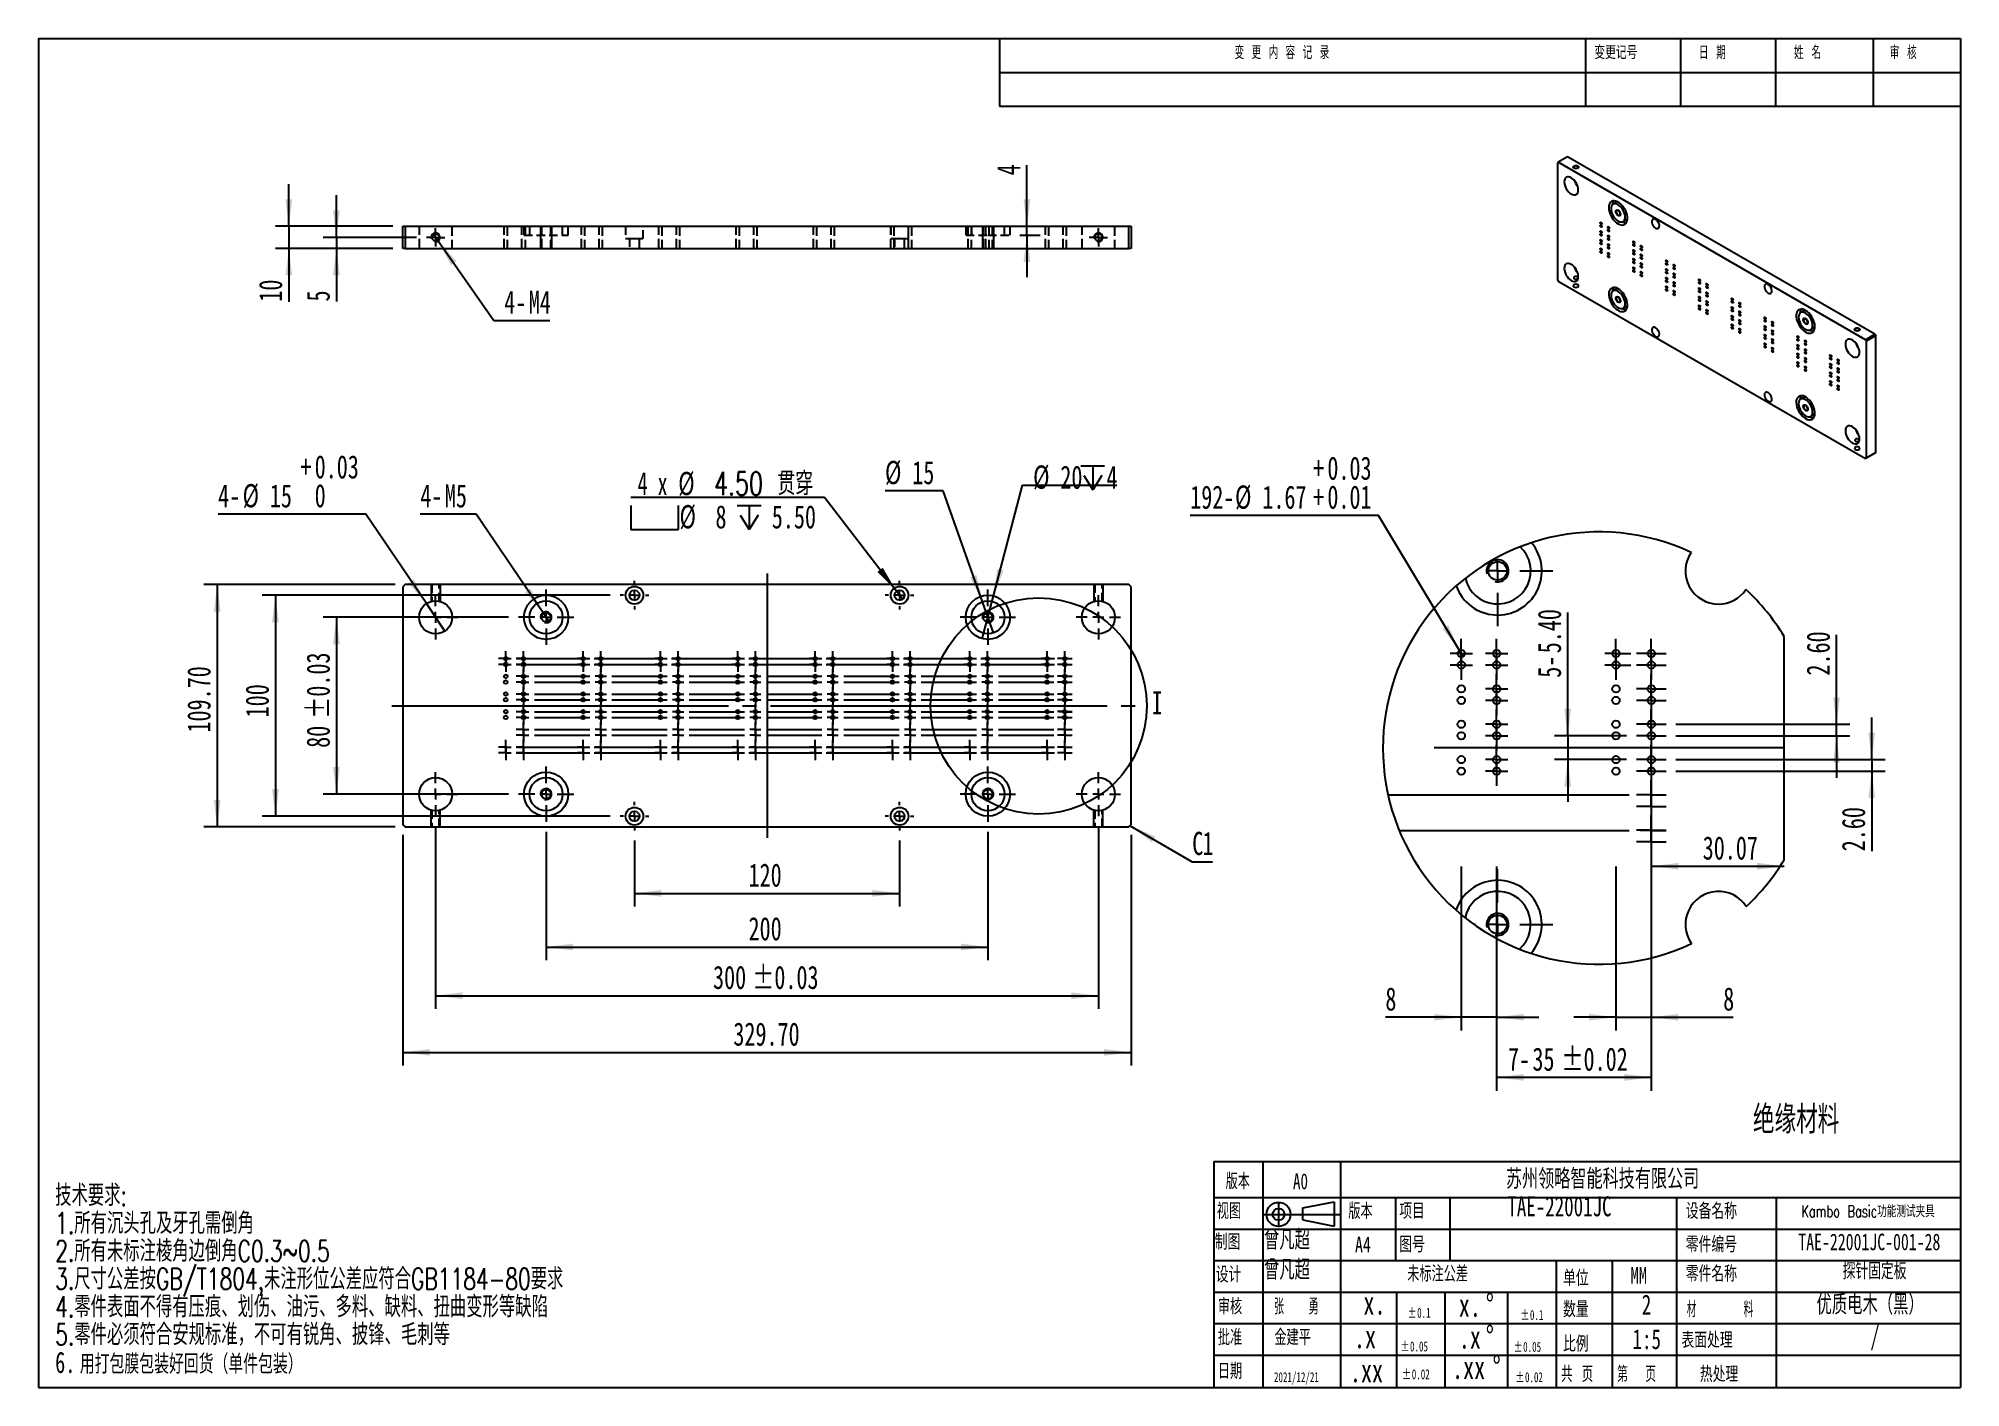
# Model space of a CAD drawing. Extents: x 2 to 292, y 3 to 207.
import ezdxf

# ---------------------------------------------------------------- set-up
doc = ezdxf.new("R2010")
doc.units = 0
for name, pattern in [('SLD-中心线', [34.29, 30.48, -1.27, 1.27, -1.27]), ('SLD-实线', [0]), ('SLD-虚线', [1.905, 1.27, -0.635])]:
    doc.linetypes.add(name, pattern=pattern)
doc.layers.get('0').update_dxf_attribs({"linetype": 'CONTINUOUS'})
for name, color, linetype in [('FORMAT', 7, 'SLD-实线'), ('图层1', 5, 'SLD-中心线'), ('图层7', 7, 'SLD-实线'), ('图框', 7, 'SLD-实线'), ('粗实线', 7, 'SLD-实线')]:
    doc.layers.add(name, color=color, linetype=linetype)
doc.styles.add('SLDTEXTSTYLE0', font='TXT', dxfattribs={"width": 0.7, "bigfont": 'bigfont'})
doc.styles.add('SLDTEXTSTYLE1', font='TXT', dxfattribs={"width": 0.736842, "bigfont": 'bigfont'})
doc.styles.add('SLDTEXTSTYLE10', font='TXT', dxfattribs={"width": 0.633333})
doc.styles.add('SLDTEXTSTYLE2', font='TXT', dxfattribs={"width": 0.7})
doc.styles.add('SLDTEXTSTYLE3', font='TXT', dxfattribs={"width": 0.663})
doc.styles.add('SLDTEXTSTYLE4', font='TXT', dxfattribs={"width": 0.559211, "bigfont": 'bigfont'})
doc.styles.add('SLDTEXTSTYLE5', font='TXT', dxfattribs={"width": 0.736842})
doc.styles.add('SLDTEXTSTYLE6', font='TXT', dxfattribs={"width": 0.629187, "bigfont": 'bigfont'})
doc.styles.add('SLDTEXTSTYLE7', font='TXT', dxfattribs={"width": 0.657895, "bigfont": 'bigfont'})
doc.styles.add('SLDTEXTSTYLE8', font='TXT', dxfattribs={"width": 0.618421, "bigfont": 'bigfont'})
doc.styles.add('SLDTEXTSTYLE9', font='TXT', dxfattribs={"width": 0.58, "bigfont": 'bigfont'})
doc.dimstyles.new('SLDDIMSTYLE0', dxfattribs={"dimtxt": 3.5, "dimasz": 4.08, "dimexe": 0, "dimexo": 0.0625, "dimgap": 0.875, "dimtad": 2, "dimlfac": 3, "dimrnd": 1e-09, "dimzin": 4, "dimtxsty": 'SLDTEXTSTYLE2', "dimsah": 1, "dimcen": 0.09, "dimazin": 3, "dimtfac": 1, "dimtofl": 0, "dimtmove": 0, "dimatfit": 3, "dimtolj": 1, "dimtzin": 12})
doc.dimstyles.new('SLDDIMSTYLE1', dxfattribs={"dimtxt": 3.5, "dimasz": 4.08, "dimexe": 0, "dimexo": 0.0625, "dimgap": 0.875, "dimtad": 2, "dimlfac": 3, "dimrnd": 1e-09, "dimzin": 12, "dimtxsty": 'SLDTEXTSTYLE2', "dimsah": 1, "dimcen": 0.09, "dimazin": 3, "dimtfac": 1, "dimtofl": 0, "dimtmove": 0, "dimatfit": 3, "dimtolj": 1, "dimtzin": 12})
doc.dimstyles.new('SLDDIMSTYLE10', dxfattribs={"dimtxt": 3.5, "dimasz": 4.08, "dimexe": 0, "dimexo": 0.0625, "dimgap": 0.875, "dimtad": 2, "dimlfac": 1.5, "dimrnd": 1e-09, "dimzin": 12, "dimtxsty": 'SLDTEXTSTYLE2', "dimsah": 1, "dimcen": 0.09, "dimazin": 3, "dimtfac": 1, "dimtofl": 0, "dimtmove": 0, "dimatfit": 3, "dimtolj": 1, "dimtzin": 12})
doc.dimstyles.new('SLDDIMSTYLE11', dxfattribs={"dimtxt": 3.5, "dimasz": 4.08, "dimexe": 0, "dimexo": 0.0625, "dimgap": 0.875, "dimtad": 2, "dimlfac": 1.5, "dimrnd": 1e-09, "dimzin": 12, "dimtxsty": 'SLDTEXTSTYLE2', "dimsah": 1, "dimcen": 0.09, "dimazin": 3, "dimtol": 1, "dimtp": 0.02, "dimtm": 0.02, "dimtfac": 1, "dimtofl": 0, "dimtmove": 0, "dimatfit": 3, "dimtolj": 1})
doc.dimstyles.new('SLDDIMSTYLE12', dxfattribs={"dimtxt": 3.5, "dimasz": 4.08, "dimexe": 0, "dimexo": 0.0625, "dimgap": 0.875, "dimtad": 2, "dimlfac": 1.5, "dimrnd": 1e-09, "dimzin": 12, "dimtxsty": 'SLDTEXTSTYLE2', "dimsah": 1, "dimcen": 0.09, "dimazin": 3, "dimtfac": 1, "dimtmove": 0, "dimatfit": 3, "dimtolj": 1, "dimtzin": 12})
doc.dimstyles.new('SLDDIMSTYLE13', dxfattribs={"dimtxt": 3.5, "dimasz": 4.08, "dimexe": 0, "dimexo": 0.0625, "dimgap": 0.875, "dimtad": 0, "dimtih": 1, "dimtoh": 1, "dimlfac": 1.5, "dimrnd": 1e-09, "dimzin": 12, "dimtxsty": 'SLDTEXTSTYLE2', "dimblk1": 'NONE', "dimsah": 1, "dimcen": 0, "dimazin": 3, "dimtol": 1, "dimtp": 0.03, "dimtm": -0.01, "dimtfac": 1, "dimtmove": 0, "dimatfit": 3, "dimtolj": 1})
doc.dimstyles.new('SLDDIMSTYLE2', dxfattribs={"dimtxt": 3.5, "dimasz": 4.08, "dimexe": 0, "dimexo": 0.0625, "dimgap": 0.875, "dimtad": 2, "dimlfac": 3, "dimrnd": 1e-09, "dimzin": 12, "dimtxsty": 'SLDTEXTSTYLE2', "dimsah": 1, "dimcen": 0.09, "dimazin": 3, "dimtol": 1, "dimtp": 0.03, "dimtm": 0.03, "dimtfac": 1, "dimtofl": 0, "dimtmove": 0, "dimatfit": 3, "dimtolj": 1})
doc.dimstyles.new('SLDDIMSTYLE3', dxfattribs={"dimtxt": 3.5, "dimasz": 4.08, "dimexe": 0, "dimexo": 0.0625, "dimgap": 0.875, "dimtad": 0, "dimtih": 1, "dimtoh": 1, "dimlfac": 3, "dimrnd": 1e-09, "dimzin": 12, "dimtxsty": 'SLDTEXTSTYLE2', "dimblk1": 'NONE', "dimsah": 1, "dimcen": 0, "dimazin": 3, "dimtfac": 1, "dimtmove": 0, "dimatfit": 3, "dimtolj": 1, "dimtzin": 12})
doc.dimstyles.new('SLDDIMSTYLE4', dxfattribs={"dimtxt": 3.5, "dimasz": 4.08, "dimexe": 0, "dimexo": 0.0625, "dimgap": 0.875, "dimtad": 0, "dimtih": 1, "dimtoh": 1, "dimlfac": 3, "dimrnd": 1e-09, "dimzin": 12, "dimtxsty": 'SLDTEXTSTYLE2', "dimblk1": 'NONE', "dimsah": 1, "dimcen": 0, "dimazin": 3, "dimtfac": 1, "dimtmove": 0, "dimatfit": 3, "dimtolj": 1, "dimtzin": 12})
doc.dimstyles.new('SLDDIMSTYLE5', dxfattribs={"dimtxt": 3.5, "dimasz": 4.08, "dimexe": 0, "dimexo": 0.0625, "dimgap": 0.875, "dimtad": 0, "dimtih": 1, "dimtoh": 1, "dimlfac": 3, "dimrnd": 1e-09, "dimzin": 4, "dimtxsty": 'SLDTEXTSTYLE2', "dimblk1": 'NONE', "dimsah": 1, "dimcen": 0, "dimazin": 3, "dimtfac": 1, "dimtmove": 0, "dimatfit": 3, "dimtolj": 1, "dimtzin": 12})
doc.dimstyles.new('SLDDIMSTYLE6', dxfattribs={"dimtxt": 3.5, "dimasz": 4.08, "dimexe": 0, "dimexo": 0.0625, "dimgap": 0.875, "dimtad": 0, "dimtih": 1, "dimtoh": 1, "dimlfac": 3, "dimrnd": 1e-09, "dimzin": 12, "dimtxsty": 'SLDTEXTSTYLE2', "dimblk1": 'NONE', "dimsah": 1, "dimcen": 0, "dimazin": 3, "dimtfac": 1, "dimtmove": 0, "dimatfit": 3, "dimtolj": 1, "dimtzin": 12})
doc.dimstyles.new('SLDDIMSTYLE7', dxfattribs={"dimtxt": 3.5, "dimasz": 4.08, "dimexe": 0, "dimexo": 0.0625, "dimgap": 0.875, "dimtad": 0, "dimtih": 1, "dimtoh": 1, "dimlfac": 3, "dimrnd": 1e-09, "dimzin": 12, "dimtxsty": 'SLDTEXTSTYLE2', "dimblk1": 'NONE', "dimsah": 1, "dimcen": 0, "dimazin": 3, "dimtol": 1, "dimtp": 0.03, "dimtfac": 1, "dimtmove": 0, "dimatfit": 3, "dimtolj": 1})
doc.dimstyles.new('SLDDIMSTYLE8', dxfattribs={"dimtxt": 3.5, "dimasz": 4.08, "dimexe": 0, "dimexo": 0.0625, "dimgap": 0.875, "dimtad": 2, "dimlfac": 3, "dimrnd": 1e-09, "dimzin": 12, "dimtxsty": 'SLDTEXTSTYLE2', "dimsah": 1, "dimcen": 0.09, "dimazin": 3, "dimtfac": 1, "dimtmove": 0, "dimatfit": 3, "dimtolj": 1, "dimtzin": 12})
doc.dimstyles.new('SLDDIMSTYLE9', dxfattribs={"dimtxt": 3.5, "dimasz": 4.08, "dimexe": 0, "dimexo": 0.0625, "dimgap": 0.875, "dimtad": 2, "dimlfac": 1.5, "dimrnd": 1e-09, "dimzin": 4, "dimtxsty": 'SLDTEXTSTYLE2', "dimsah": 1, "dimcen": 0.09, "dimazin": 3, "dimtfac": 1, "dimtmove": 0, "dimatfit": 3, "dimtolj": 1, "dimtzin": 12})

msp = doc.modelspace()

# ---------------------------------------------------------------- texts
at = {"color": 7, "linetype": 'SLD-实线', "insert": (170.155, 108.1126), "char_height": 3.5, "attachment_point": 1, "style": 'SLDTEXTSTYLE2'}
msp.add_mtext('I', dxfattribs=at)
at = {"layer": 'FORMAT', "char_height": 2.38125, "attachment_point": 2, "style": 'SLDTEXTSTYLE0'}
for s, insert in [('\\M+194C5\\M+1967B', (183.1502, 35.3948)), ('\\M+196A2标\\M+1928D\\M+18CF6\\M+18DB7', (213.3036, 21.4527))]:
    msp.add_mtext(s, dxfattribs=dict(at, insert=insert))
at = {"layer": 'FORMAT', "color": 5, "insert": (192.6183, 35.3948), "char_height": 2.38125, "attachment_point": 2, "style": 'SLDTEXTSTYLE2'}
msp.add_mtext('A0', dxfattribs=at)
at = {"layer": '图层1'}
for s, insert, char_height, attachment_point, style in [('TAE-22001JC', (231.6855, 31.9277), 3, 2, 'SLDTEXTSTYLE2'), ('Kambo Basic\\M+18CF7\\M+1945C测试夹\\M+18BEF', (278.2525, 30.5774), 1.8, 2, 'SLDTEXTSTYLE0'), ('\\M+1915C\\M+1967D\\M+192B4', (187.11, 26.8774), 3, 1, 'SLDTEXTSTYLE0'), ('TAE-22001JC-001-28', (278.4425, 26.3148), 2.5, 2, 'SLDTEXTSTYLE2'), ('\\M+1915C\\M+1967D\\M+192B4', (187.11, 22.3487), 3, 1, 'SLDTEXTSTYLE0'), ('\\M+19254针\\M+18CC5\\M+192E8\\M+194C2', (279.2331, 21.9104), 2.5, 2, 'SLDTEXTSTYLE0'), ('优质电\\M+196D8\\M+18169\\M+1FC4B\\M+1816A', (278.5631, 17.1055), 3, 2, 'SLDTEXTSTYLE0'), ('2', (244.8218, 17.1055), 3, 2, 'SLDTEXTSTYLE2'), ('1:5', (244.8572, 11.8971), 3, 2, 'SLDTEXTSTYLE2'), ('/', (279.303, 12.4618), 3, 2, 'SLDTEXTSTYLE2')]:
    msp.add_mtext(s, dxfattribs=dict(at, insert=insert, char_height=char_height, attachment_point=attachment_point, style=style))
at = {"layer": '图层7', "color": 5, "char_height": 2, "attachment_point": 1}
for s, insert, style in [('变 \\M+18D58 \\M+193E0 \\M+19765 记 录', (182.6641, 205.4556), 'SLDTEXTSTYLE6'), ('变\\M+18D58记\\M+18D86', (236.9584, 205.4556), 'SLDTEXTSTYLE1'), ('\\M+193FA \\M+18AFA', (252.7189, 205.4556), 'SLDTEXTSTYLE7'), ('\\M+190A9 \\M+196BC', (267.0832, 205.4556), 'SLDTEXTSTYLE7'), ('审 \\M+18A6A', (281.5173, 205.4556), 'SLDTEXTSTYLE7')]:
    msp.add_mtext(s, dxfattribs=dict(at, insert=insert, style=style))
at = {"layer": '图层7', "attachment_point": 1}
for s, insert, char_height, style in [('苏\\M+18F42领\\M+197AA\\M+19271\\M+1945C\\M+189C8\\M+18B5A\\M+1974C\\M+18CC0\\M+18CF6\\M+18E69', (223.6077, 36.0651), 3, 'SLDTEXTSTYLE1'), ('视图', (179.9882, 30.9073), 2.38125, 'SLDTEXTSTYLE0'), ('\\M+194C5\\M+1967B', (199.8333, 30.9073), 2.38125, 'SLDTEXTSTYLE0'), ('项\\M+196DA', (207.5176, 30.9073), 2.38125, 'SLDTEXTSTYLE1'), ('设备\\M+196BC\\M+18FCC', (250.7534, 30.9073), 2.38125, 'SLDTEXTSTYLE1'), ('\\M+190A7图', (179.6707, 26.2451), 2.38125, 'SLDTEXTSTYLE1'), ('\\M+197EB\\M+18C8F编\\M+18D86', (250.7534, 25.8571), 2.38125, 'SLDTEXTSTYLE1'), ('A4', (200.8409, 25.8571), 2.38125, 'SLDTEXTSTYLE5'), ('图\\M+18D86', (207.5176, 25.8571), 2.38125, 'SLDTEXTSTYLE1'), ('设计', (179.8294, 21.3284), 2.38125, 'SLDTEXTSTYLE1'), ('单\\M+188CA', (232.2298, 20.804), 2.38125, 'SLDTEXTSTYLE1'), ('MM', (242.3949, 21.2617), 2.5, 'SLDTEXTSTYLE5'), ('\\M+197EB\\M+18C8F\\M+196BC\\M+18FCC', (250.7534, 21.4527), 2.38125, 'SLDTEXTSTYLE1'), ('审\\M+18A6A', (180.1469, 16.5082), 2.38125, 'SLDTEXTSTYLE0'), ('张   \\M+19745', (188.6177, 16.5082), 2.38125, 'SLDTEXTSTYLE9'), ('x.', (202.1097, 17.5912), 3.5, 'SLDTEXTSTYLE2'), ('\\M+19094\\M+197CA', (232.2298, 16.0852), 2.38125, 'SLDTEXTSTYLE1'), ('\\M+18DDE      \\M+197BF', (250.8857, 16.0852), 2.38125, 'SLDTEXTSTYLE4'), ('\\M+194E1\\M+18F79', (180.1469, 11.8639), 2.38125, 'SLDTEXTSTYLE0'), ('\\M+18BE0\\M+18C9A\\M+195BD', (188.6777, 11.8639), 2.38125, 'SLDTEXTSTYLE0'), ('.x', (200.6837, 12.5244), 3.5, 'SLDTEXTSTYLE2'), ('\\M+1955C\\M+196CA处\\M+1979D', (250.0935, 11.4415), 2.38125, 'SLDTEXTSTYLE1'), ('\\M+194E4\\M+197E1', (232.2298, 10.8768), 2.38125, 'SLDTEXTSTYLE1'), ('\\M+193FA\\M+18AFA', (180.1469, 6.7635), 2.38125, 'SLDTEXTSTYLE0'), ('.xx', (200.0729, 7.3846), 3.5, 'SLDTEXTSTYLE2'), ('\\M+18BA4 页', (231.9372, 6.3016), 2.38125, 'SLDTEXTSTYLE7'), ('\\M+191E6  页', (240.4032, 6.3016), 2.38125, 'SLDTEXTSTYLE8'), ('热处\\M+1979D', (252.8701, 6.3016), 2.38125, 'SLDTEXTSTYLE1'), ('2021/12/21', (188.6177, 5.4113), 1.5, 'SLDTEXTSTYLE3')]:
    msp.add_mtext(s, dxfattribs=dict(at, insert=insert, char_height=char_height, style=style))
at = {"layer": '图框', "insert": (260.8737, 45.6375), "char_height": 4.233333, "attachment_point": 1, "rotation": 360, "style": 'SLDTEXTSTYLE0'}
msp.add_mtext('绝缘\\M+18DDE\\M+197BF', dxfattribs=at)

# ---------------------------------------------------------------- blocks, each defined once
blk = doc.blocks.new('SW_NOTE_0')
at = {"layer": '图层7', "color": 0, "char_height": 1.5, "attachment_point": 1, "style": 'SLDTEXTSTYLE3'}
for s, insert in [('%%p', (0, 1.93)), ('0.05', (1.44, 1.93))]:
    blk.add_mtext(s, dxfattribs=dict(at, insert=insert))
blk = doc.blocks.new('SW_NOTE_1')
at = {"layer": '图层7', "color": 0, "char_height": 1.5, "attachment_point": 1, "style": 'SLDTEXTSTYLE3'}
for s, insert in [('%%p', (0, 1.93)), ('0.02', (1.44, 1.93))]:
    blk.add_mtext(s, dxfattribs=dict(at, insert=insert))
blk = doc.blocks.new('SW_NOTE_2')
at = {"layer": '图层7', "color": 0, "char_height": 1.5, "attachment_point": 1, "style": 'SLDTEXTSTYLE3'}
for s, insert in [('%%p', (0, 1.93)), ('0.1', (1.44, 1.93))]:
    blk.add_mtext(s, dxfattribs=dict(at, insert=insert))
blk = doc.blocks.new('SW_NOTE_3')
at = {"layer": '图层7', "color": 0, "attachment_point": 1}
for s, insert, char_height, style in [('\\M+18B5A术\\M+19776\\M+18B81:', (0, 4.13), 3.2, 'SLDTEXTSTYLE0'), ('1.\\M+18F8A\\M+1974C沉头\\M+18D45\\M+18B79\\M+189E5\\M+18D45\\M+18EF9\\M+1937C\\M+18A70', (0, -0.07), 3.2, 'SLDTEXTSTYLE0'), ('2.\\M+18F8A\\M+1974C\\M+196A2标\\M+1928D棱\\M+18A70边\\M+1937C\\M+18A70C0.3~0.5', (0, -4.27), 3.2, 'SLDTEXTSTYLE0'), ('3.\\M+18EDA\\M+190A1\\M+18CF6\\M+18DB7\\M+188C2GB/T1804,\\M+196A2\\M+1928D\\M+18C60\\M+188CA\\M+18CF6\\M+18DB7应\\M+19584\\M+18D87GB1184-80\\M+19776\\M+18B81', (0, -8.47), 3.2, 'SLDTEXTSTYLE0'), ('4.\\M+197EB\\M+18C8F\\M+1955C\\M+196CA\\M+19573\\M+193BE\\M+1974C压\\M+18DAD\\M+18141划伤\\M+18141\\M+196FB污\\M+18141\\M+191BD\\M+197BF\\M+18141\\M+1E39E\\M+197BF\\M+18141扭\\M+18BC8变\\M+18C60\\M+19399\\M+1E39E\\M+1E89C', (0, -12.67), 3.2, 'SLDTEXTSTYLE0'), ('5.\\M+197EB\\M+18C8F\\M+1954B须\\M+19584\\M+18D87\\M+188C0规标\\M+18F79\\M+18143\\M+19573\\M+189C2\\M+1974C锐\\M+18A70\\M+18141\\M+194E2锋\\M+18141\\M+196D1\\M+18E68\\M+19399', (0, -16.87), 3.2, 'SLDTEXTSTYLE0'), ('6.', (0, -21.07), 3.2, 'SLDTEXTSTYLE2'), ('\\M+19770\\M+191C5\\M+195EF\\M+1968C\\M+195EF\\M+19195\\M+18D44\\M+189F1货\\M+18169单\\M+18C8F\\M+195EF\\M+19195\\M+1816A', (3.72, -21.47), 2.91042, 'SLDTEXTSTYLE0')]:
    blk.add_mtext(s, dxfattribs=dict(at, insert=insert, char_height=char_height, style=style))
blk = doc.blocks.new('SW_NOTE_4')
at = {"layer": '图层7', "color": 0, "char_height": 3.5, "attachment_point": 1, "style": 'SLDTEXTSTYLE2'}
for s, insert in [('.x', (0, 4.51)), ('%%d', (4.07, 4.51))]:
    blk.add_mtext(s, dxfattribs=dict(at, insert=insert))
blk = doc.blocks.new('SW_NOTE_5')
at = {"layer": '图层7', "color": 0, "char_height": 3.5, "attachment_point": 1, "style": 'SLDTEXTSTYLE2'}
for s, insert in [('x.', (0, 4.51)), ('%%d', (4.07, 4.51))]:
    blk.add_mtext(s, dxfattribs=dict(at, insert=insert))
blk = doc.blocks.new('SW_NOTE_6')
at = {"layer": '图层7', "color": 0, "char_height": 3.5, "attachment_point": 1, "style": 'SLDTEXTSTYLE2'}
for s, insert in [('.xx', (0, 4.51)), ('%%d', (6.11, 4.51))]:
    blk.add_mtext(s, dxfattribs=dict(at, insert=insert))
blk = doc.blocks.new('SW_NOTE_7')
at = {"layer": '图层7', "color": 0, "char_height": 1.5, "attachment_point": 1, "style": 'SLDTEXTSTYLE3'}
for s, insert in [('%%p', (0, 1.93)), ('0.1', (1.44, 1.93))]:
    blk.add_mtext(s, dxfattribs=dict(at, insert=insert))
blk = doc.blocks.new('SW_NOTE_8')
at = {"layer": '图层7', "color": 0, "char_height": 1.5, "attachment_point": 1, "style": 'SLDTEXTSTYLE3'}
for s, insert in [('%%p', (0, 1.93)), ('0.05', (1.44, 1.93))]:
    blk.add_mtext(s, dxfattribs=dict(at, insert=insert))
blk = doc.blocks.new('SW_NOTE_9')
at = {"layer": '图层7', "color": 0, "char_height": 1.5, "attachment_point": 1, "style": 'SLDTEXTSTYLE3'}
for s, insert in [('%%p', (0, 1.93)), ('0.02', (1.44, 1.93))]:
    blk.add_mtext(s, dxfattribs=dict(at, insert=insert))
blk = doc.blocks.new('_D')
at = {"layer": '图框'}
for p, q in [((57.17, 86.48), (57.17, 51.65)), ((167.07, 86.48), (167.07, 51.65)), ((57.17, 53.65), (167.07, 53.65))]:
    blk.add_line(p, q, dxfattribs=at)
for points in [[(57.17, 53.65), (61.25, 53.14), (61.25, 54.16)], [(167.07, 53.65), (162.99, 54.16), (162.99, 53.14)]]:
    blk.add_solid(points, dxfattribs=at)
at = {"layer": '图框', "insert": (107.05, 58.16), "char_height": 3.5, "attachment_point": 1, "style": 'SLDTEXTSTYLE2'}
blk.add_mtext('329.70', dxfattribs=at)
blk = doc.blocks.new('_D_1')
at = {"layer": '图框'}
for p, q in [((78.79, 86.93), (78.79, 67.54)), ((145.46, 86.93), (145.46, 67.54)), ((78.79, 69.54), (145.46, 69.54))]:
    blk.add_line(p, q, dxfattribs=at)
for points in [[(78.79, 69.54), (82.87, 69.03), (82.87, 70.05)], [(145.46, 69.54), (141.38, 70.05), (141.38, 69.03)]]:
    blk.add_solid(points, dxfattribs=at)
at = {"layer": '图框', "insert": (109.34, 74.05), "char_height": 3.5, "attachment_point": 1, "style": 'SLDTEXTSTYLE2'}
blk.add_mtext('200', dxfattribs=at)
blk = doc.blocks.new('_D_2')
at = {"layer": '图框'}
for p, q in [((92.12, 85.6), (92.12, 75.63)), ((132.12, 85.6), (132.12, 75.63)), ((92.12, 77.63), (132.12, 77.63))]:
    blk.add_line(p, q, dxfattribs=at)
for points in [[(92.12, 77.63), (96.2, 77.12), (96.2, 78.14)], [(132.12, 77.63), (128.04, 78.14), (128.04, 77.12)]]:
    blk.add_solid(points, dxfattribs=at)
at = {"layer": '图框', "insert": (109.34, 82.14), "char_height": 3.5, "attachment_point": 1, "style": 'SLDTEXTSTYLE2'}
blk.add_mtext('120', dxfattribs=at)
blk = doc.blocks.new('_D_3')
at = {"layer": '图框'}
for p, q in [((62.12, 87.77), (62.12, 60.19)), ((162.12, 87.77), (162.12, 60.19)), ((62.12, 62.19), (162.12, 62.19))]:
    blk.add_line(p, q, dxfattribs=at)
for points in [[(62.12, 62.19), (66.2, 61.69), (66.2, 62.7)], [(162.12, 62.19), (158.04, 62.7), (158.04, 61.69)]]:
    blk.add_solid(points, dxfattribs=at)
at = {"layer": '图框', "char_height": 3.5, "attachment_point": 1, "style": 'SLDTEXTSTYLE2'}
for s, insert in [('±0.03', (109.9, 66.71)), ('300', (103.98, 66.71))]:
    blk.add_mtext(s, dxfattribs=dict(at, insert=insert))
blk = doc.blocks.new('_D_4')
at = {"layer": '图框'}
for p, q in [((56.01, 124.22), (27.17, 124.22)), ((29.17, 124.22), (29.17, 87.65)), ((56.01, 87.65), (27.17, 87.65))]:
    blk.add_line(p, q, dxfattribs=at)
for points in [[(29.17, 124.22), (28.67, 120.14), (29.68, 120.14)], [(29.17, 87.65), (29.68, 91.73), (28.67, 91.73)]]:
    blk.add_solid(points, dxfattribs=at)
at = {"layer": '图框', "insert": (24.66, 101.88), "char_height": 3.5, "attachment_point": 1, "rotation": 90, "style": 'SLDTEXTSTYLE2'}
blk.add_mtext('109.70', dxfattribs=at)
blk = doc.blocks.new('_D_5')
at = {"layer": '图框'}
for p, q in [((73.12, 119.27), (45.16, 119.27)), ((47.16, 119.27), (47.16, 92.6)), ((73.12, 92.6), (45.16, 92.6))]:
    blk.add_line(p, q, dxfattribs=at)
for points in [[(47.16, 119.27), (46.65, 115.19), (47.67, 115.19)], [(47.16, 92.6), (47.67, 96.68), (46.65, 96.68)]]:
    blk.add_solid(points, dxfattribs=at)
at = {"layer": '图框', "char_height": 3.5, "attachment_point": 1, "rotation": 90, "style": 'SLDTEXTSTYLE2'}
for s, insert in [('±0.03', (42.65, 103.96)), ('80', (42.65, 99.58))]:
    blk.add_mtext(s, dxfattribs=dict(at, insert=insert))
blk = doc.blocks.new('_D_6')
at = {"layer": '图框'}
for p, q in [((88.46, 122.6), (35.96, 122.6)), ((37.96, 122.6), (37.96, 89.27)), ((88.46, 89.27), (35.96, 89.27))]:
    blk.add_line(p, q, dxfattribs=at)
for points in [[(37.96, 122.6), (37.45, 118.52), (38.47, 118.52)], [(37.96, 89.27), (38.47, 93.35), (37.45, 93.35)]]:
    blk.add_solid(points, dxfattribs=at)
at = {"layer": '图框', "insert": (33.45, 104.17), "char_height": 3.5, "attachment_point": 1, "rotation": 90, "style": 'SLDTEXTSTYLE2'}
blk.add_mtext('100', dxfattribs=at)
blk = doc.blocks.new('_D_7')
at = {"layer": '图框'}
for p, q in [((138.7, 138.33), (129.93, 138.33)), ((144.62, 121.62), (138.7, 138.33)), ((146.29, 116.91), (144.62, 121.62))]:
    blk.add_line(p, q, dxfattribs=at)
blk.add_solid([(144.62, 121.62), (143.74, 125.64), (142.78, 125.3)], dxfattribs=at)
at = {"layer": '图框', "char_height": 3.5, "attachment_point": 1, "style": 'SLDTEXTSTYLE2'}
for s, insert in [('%%c', (129.93, 142.86)), ('15', (134.04, 142.84))]:
    blk.add_mtext(s, dxfattribs=dict(at, insert=insert))
blk = doc.blocks.new('_NONE')
blk = doc.blocks.new('SW_SYMBOL_HOLE_DEPTH')
at = {"layer": '图框', "color": 0}
for p, q in [((0, 875), (800, 875)), ((400, 875), (400, 75)), ((100, 555), (400, 75)), ((700, 555), (400, 75))]:
    blk.add_line(p, q, dxfattribs=at)
blk = doc.blocks.new('_D_8')
at = {"layer": '图框'}
for p, q in [((146.3, 122.49), (150.68, 139.19)), ((150.68, 139.19), (164.89, 139.19)), ((144.61, 116.04), (146.3, 122.49))]:
    blk.add_line(p, q, dxfattribs=at)
blk.add_solid([(146.3, 122.49), (147.83, 126.31), (146.85, 126.56)], dxfattribs=at)
at = {"layer": '图框', "xscale": 0.004511737089201878, "yscale": 0.004511737089201878, "zscale": 0.004511737089201878}
blk.add_blockref('SW_SYMBOL_HOLE_DEPTH', (159.46, 138.16), dxfattribs=at)
at = {"layer": '图框', "char_height": 3.5, "attachment_point": 1, "style": 'SLDTEXTSTYLE2'}
for s, insert in [('%%c', (152.27, 142.17)), ('20', (156.38, 142.15)), ('4', (163.35, 142.15))]:
    blk.add_mtext(s, dxfattribs=dict(at, insert=insert))
blk = doc.blocks.new('SW_SYMBOL_HOLE_SPOT')
at = {"layer": '图框', "color": 0}
for p, q in [((0, 875), (0, 75)), ((1600, 75), (1600, 875)), ((0, 75), (1600, 75))]:
    blk.add_line(p, q, dxfattribs=at)
blk = doc.blocks.new('_D_9')
at = {"layer": '图框'}
for p, q in [((120.79, 137.36), (91.56, 137.36)), ((131.67, 123.19), (120.79, 137.36)), ((132.58, 122), (131.67, 123.19))]:
    blk.add_line(p, q, dxfattribs=at)
blk.add_solid([(131.67, 123.19), (129.59, 126.74), (128.78, 126.12)], dxfattribs=at)
at = {"layer": '图框', "xscale": 0.004511737089201878, "yscale": 0.004511737089201878, "zscale": 0.004511737089201878}
for name, p in [('SW_SYMBOL_HOLE_SPOT', (91.56, 132.18)), ('SW_SYMBOL_HOLE_DEPTH', (107.64, 132.18))]:
    blk.add_blockref(name, p, dxfattribs=at)
at = {"layer": '图框', "char_height": 3.5, "attachment_point": 1}
for s, insert, style in [('4 x', (92.6, 141.19), 'SLDTEXTSTYLE10'), ('%%c', (98.73, 141.2), 'SLDTEXTSTYLE2'), ('4.50 贯\\M+190FA', (104.16, 141.19), 'SLDTEXTSTYLE0'), ('%%c', (98.93, 136.19), 'SLDTEXTSTYLE2'), ('8', (104.35, 136.17), 'SLDTEXTSTYLE2'), ('5.50', (112.85, 136.17), 'SLDTEXTSTYLE2')]:
    blk.add_mtext(s, dxfattribs=dict(at, insert=insert, style=style))
blk = doc.blocks.new('_D_10')
at = {"layer": '图框'}
for p, q in [((68.27, 134.83), (59.82, 134.83)), ((78.33, 119.96), (68.27, 134.83)), ((79.26, 118.57), (78.33, 119.96))]:
    blk.add_line(p, q, dxfattribs=at)
blk.add_solid([(78.33, 119.96), (76.46, 123.62), (75.62, 123.05)], dxfattribs=at)
at = {"layer": '图框', "char_height": 3.5, "attachment_point": 1, "style": 'SLDTEXTSTYLE2'}
for s, insert in [('4-', (59.82, 139.34)), ('M5', (63.52, 139.34))]:
    blk.add_mtext(s, dxfattribs=dict(at, insert=insert))
blk = doc.blocks.new('_D_11')
at = {"layer": '图框'}
for p, q in [((51.61, 134.83), (29.31, 134.83)), ((60.73, 121.34), (51.61, 134.83)), ((63.52, 117.19), (60.73, 121.34))]:
    blk.add_line(p, q, dxfattribs=at)
blk.add_solid([(60.73, 121.34), (58.86, 125), (58.02, 124.43)], dxfattribs=at)
at = {"layer": '图框', "char_height": 3.5, "attachment_point": 1, "style": 'SLDTEXTSTYLE2'}
for s, insert in [('+', (41.73, 143.71)), ('0.03', (43.88, 143.71)), ('4-', (29.31, 139.34)), ('%%c', (33.01, 139.36)), ('15', (37.12, 139.34)), ('0', (43.88, 139.36))]:
    blk.add_mtext(s, dxfattribs=dict(at, insert=insert))
blk = doc.blocks.new('SW_CHAMFER_DIMENSION_0')
at = {"layer": '图框', "color": 0}
for p, q in [((-9.38, 5.42), (0, 0)), ((0, 0), (3.07, 0))]:
    blk.add_line(p, q, dxfattribs=at)
blk.add_solid([(-9.38, 5.42), (-6.1, 2.94), (-5.59, 3.82)], dxfattribs=at)
at = {"layer": '图框', "color": 0, "char_height": 3.5, "attachment_point": 1, "style": 'SLDTEXTSTYLE2'}
for s, insert in [('C', (0, 4.51)), ('1', (1.54, 4.51))]:
    blk.add_mtext(s, dxfattribs=dict(at, insert=insert))
blk = doc.blocks.new('SW_CENTERMARKSYMBOL_0')
at = {"layer": '图框', "color": 0}
for p, q in [((0, 1.67), (0, 3.33)), ((-1.67, 0), (-3.33, 0)), ((0, 0), (-0.83, 0)), ((0, 0), (0, 0.83)), ((0, 0), (0, -0.83)), ((0, 0), (0.83, 0)), ((1.67, 0), (3.33, 0)), ((0, -1.67), (0, -3.33))]:
    blk.add_line(p, q, dxfattribs=at)
blk = doc.blocks.new('SW_CENTERMARKSYMBOL_1')
at = {"layer": '图框', "color": 0}
for p, q in [((0, 1.67), (0, 3.33)), ((-1.67, 0), (-3.33, 0)), ((0, 0), (-0.83, 0)), ((0, 0), (0, 0.83)), ((0, 0), (0, -0.83)), ((0, 0), (0.83, 0)), ((1.67, 0), (3.33, 0)), ((0, -1.67), (0, -3.33))]:
    blk.add_line(p, q, dxfattribs=at)
blk = doc.blocks.new('SW_CENTERMARKSYMBOL_2')
at = {"layer": '图框', "color": 0}
for p, q in [((0, 1.67), (0, 3.33)), ((-1.67, 0), (-3.33, 0)), ((0, 0), (-0.83, 0)), ((0, 0), (0, 0.83)), ((0, 0), (0, -0.83)), ((0, 0), (0.83, 0)), ((1.67, 0), (3.33, 0)), ((0, -1.67), (0, -3.33))]:
    blk.add_line(p, q, dxfattribs=at)
blk = doc.blocks.new('SW_CENTERMARKSYMBOL_3')
at = {"layer": '图框', "color": 0}
for p, q in [((0, 1.67), (0, 3.33)), ((-1.67, 0), (-3.33, 0)), ((0, 0), (-0.83, 0)), ((0, 0), (0, 0.83)), ((0, 0), (0, -0.83)), ((0, 0), (0.83, 0)), ((1.67, 0), (3.33, 0)), ((0, -1.67), (0, -3.33))]:
    blk.add_line(p, q, dxfattribs=at)
blk = doc.blocks.new('SW_CENTERMARKSYMBOL_4')
at = {"layer": '图框', "color": 0}
for p, q in [((0, 1.67), (0, 4.17)), ((-1.67, 0), (-4.17, 0)), ((0, 0), (-0.83, 0)), ((0, 0), (0, 0.83)), ((0, 0), (0, -0.83)), ((0, 0), (0.83, 0)), ((1.67, 0), (4.17, 0)), ((0, -1.67), (0, -4.17))]:
    blk.add_line(p, q, dxfattribs=at)
blk = doc.blocks.new('SW_CENTERMARKSYMBOL_5')
at = {"layer": '图框', "color": 0}
for p, q in [((0, 1.67), (0, 4.17)), ((-1.67, 0), (-4.17, 0)), ((0, 0), (-0.83, 0)), ((0, 0), (0, 0.83)), ((0, 0), (0, -0.83)), ((0, 0), (0.83, 0)), ((1.67, 0), (4.17, 0)), ((0, -1.67), (0, -4.17))]:
    blk.add_line(p, q, dxfattribs=at)
blk = doc.blocks.new('SW_CENTERMARKSYMBOL_6')
at = {"layer": '图框', "color": 0}
for p, q in [((0, 1.67), (0, 4.17)), ((-1.67, 0), (-4.17, 0)), ((0, 0), (-0.83, 0)), ((0, 0), (0, 0.83)), ((0, 0), (0, -0.83)), ((0, 0), (0.83, 0)), ((1.67, 0), (4.17, 0)), ((0, -1.67), (0, -4.17))]:
    blk.add_line(p, q, dxfattribs=at)
blk = doc.blocks.new('SW_CENTERMARKSYMBOL_7')
at = {"layer": '图框', "color": 0}
for p, q in [((0, 1.67), (0, 4.17)), ((-1.67, 0), (-4.17, 0)), ((0, 0), (-0.83, 0)), ((0, 0), (0, 0.83)), ((0, 0), (0, -0.83)), ((0, 0), (0.83, 0)), ((1.67, 0), (4.17, 0)), ((0, -1.67), (0, -4.17))]:
    blk.add_line(p, q, dxfattribs=at)
blk = doc.blocks.new('SW_CENTERMARKSYMBOL_8')
at = {"layer": '图框', "color": 0}
for p, q in [((0, 3.5), (0, 3.78)), ((0, 2.67), (0, 3.5)), ((-0.83, 2.67), (-1.11, 2.67)), ((-0.83, 0), (-1.11, 0)), ((0, 2.67), (-0.83, 2.67)), ((0, 0), (-0.83, 0)), ((0, 2.67), (0, 1.83)), ((0, 2.67), (0.83, 2.67)), ((0, 0), (0, 0.83)), ((0, 0), (0, -0.83)), ((0, 0), (0.83, 0)), ((0.83, 2.67), (1.11, 2.67)), ((0.83, 0), (1.11, 0)), ((-0.83, -2.67), (-1.11, -2.67)), ((0, -2.67), (-0.83, -2.67)), ((0, -2.67), (0, -1.83)), ((0, -2.67), (0, -3.5)), ((0, -2.67), (0.83, -2.67)), ((0.83, -2.67), (1.11, -2.67)), ((-0.83, -5.33), (-1.11, -5.33)), ((0, -5.33), (-0.83, -5.33)), ((0, -5.33), (0, -4.5)), ((0, -5.33), (0, -6.17)), ((0, -5.33), (0.83, -5.33)), ((0.83, -5.33), (1.11, -5.33)), ((-0.83, -8), (-1.11, -8)), ((0, -8), (-0.83, -8)), ((0, -8), (0, -7.17)), ((0, -8), (0, -8.83)), ((0, -8), (0.83, -8)), ((0.83, -8), (1.11, -8)), ((-0.83, -10.67), (-1.11, -10.67)), ((0, -10.67), (-0.83, -10.67)), ((0, -10.67), (0, -9.83)), ((0, -10.67), (0, -11.5)), ((0, -10.67), (0.83, -10.67)), ((0, -11.5), (0, -11.78)), ((0.83, -10.67), (1.11, -10.67))]:
    blk.add_line(p, q, dxfattribs=at)
blk = doc.blocks.new('SW_CENTERMARKSYMBOL_9')
at = {"layer": '图框', "color": 0}
for p, q in [((0, 3.5), (0, 3.78)), ((0, 2.67), (0, 3.5)), ((-0.83, 2.67), (-1.11, 2.67)), ((-0.83, 0), (-1.11, 0)), ((0, 2.67), (-0.83, 2.67)), ((0, 0), (-0.83, 0)), ((0, 2.67), (0, 1.83)), ((0, 2.67), (0.83, 2.67)), ((0, 0), (0, 0.83)), ((0, 0), (0, -0.83)), ((0, 0), (0.83, 0)), ((0.83, 2.67), (1.11, 2.67)), ((0.83, 0), (1.11, 0)), ((-0.83, -2.67), (-1.11, -2.67)), ((0, -2.67), (-0.83, -2.67)), ((0, -2.67), (0, -1.83)), ((0, -2.67), (0, -3.5)), ((0, -2.67), (0.83, -2.67)), ((0.83, -2.67), (1.11, -2.67)), ((-0.83, -5.33), (-1.11, -5.33)), ((0, -5.33), (-0.83, -5.33)), ((0, -5.33), (0, -4.5)), ((0, -5.33), (0, -6.17)), ((0, -5.33), (0.83, -5.33)), ((0.83, -5.33), (1.11, -5.33)), ((-0.83, -8), (-1.11, -8)), ((0, -8), (-0.83, -8)), ((0, -8), (0, -7.17)), ((0, -8), (0, -8.83)), ((0, -8), (0.83, -8)), ((0.83, -8), (1.11, -8)), ((-0.83, -10.67), (-1.11, -10.67)), ((0, -10.67), (-0.83, -10.67)), ((0, -10.67), (0, -9.83)), ((0, -10.67), (0, -11.5)), ((0, -10.67), (0.83, -10.67)), ((0, -11.5), (0, -11.78)), ((0.83, -10.67), (1.11, -10.67))]:
    blk.add_line(p, q, dxfattribs=at)
blk = doc.blocks.new('SW_CENTERMARKSYMBOL_10')
at = {"layer": '图框', "color": 0}
for p, q in [((-70.83, 0), (-71.11, 0)), ((-70, 0), (-70.83, 0)), ((-70, 0.83), (-70, 1.11)), ((-70, 0), (-70, 0.83)), ((-70, 0), (-70, -0.83)), ((-70, 0), (-69.17, 0)), ((-68.33, 0), (-60, 0)), ((-58.33, 0), (-59.17, 0)), ((-58.33, 0.83), (-58.33, 1.11)), ((-58.33, 0), (-58.33, 0.83)), ((-58.33, 0), (-58.33, -0.83)), ((-58.33, 0), (-57.5, 0)), ((-56.67, 0), (-48.33, 0)), ((-46.67, 0), (-47.5, 0)), ((-46.67, 0.83), (-46.67, 1.11)), ((-46.67, 0), (-46.67, 0.83)), ((-46.67, 0), (-46.67, -0.83)), ((-46.67, 0), (-45.83, 0)), ((-45, 0), (-36.67, 0)), ((-35, 0), (-35.83, 0)), ((-35, 0.83), (-35, 1.11)), ((-35, 0), (-35, 0.83)), ((-35, 0), (-35, -0.83)), ((-35, 0), (-34.17, 0)), ((-33.33, 0), (-25, 0)), ((-23.33, 0), (-24.17, 0)), ((-23.33, 0.83), (-23.33, 1.11)), ((-23.33, 0), (-23.33, 0.83)), ((-23.33, 0), (-23.33, -0.83)), ((-23.33, 0), (-22.5, 0)), ((-21.67, 0), (-13.33, 0)), ((-11.67, 0), (-12.5, 0)), ((-11.67, 0.83), (-11.67, 1.11)), ((-11.67, 0), (-11.67, 0.83)), ((-11.67, 0), (-11.67, -0.83)), ((-11.67, 0), (-10.83, 0)), ((-10, 0), (-1.67, 0)), ((0, 0), (-0.83, 0)), ((0, 0.83), (0, 1.11)), ((0, 0), (0, 0.83)), ((0, 0), (0, -0.83)), ((0, 0), (0.83, 0)), ((1.67, 0), (10, 0)), ((11.67, 0), (10.83, 0)), ((11.67, 0.83), (11.67, 1.11)), ((11.67, 0), (11.67, 0.83)), ((11.67, 0), (11.67, -0.83)), ((11.67, 0), (12.5, 0)), ((12.5, 0), (12.78, 0)), ((-70, -0.83), (-70, -1.11)), ((-58.33, -0.83), (-58.33, -1.11)), ((-46.67, -0.83), (-46.67, -1.11)), ((-35, -0.83), (-35, -1.11)), ((-23.33, -0.83), (-23.33, -1.11)), ((-11.67, -0.83), (-11.67, -1.11)), ((0, -0.83), (0, -1.11)), ((11.67, -0.83), (11.67, -1.11))]:
    blk.add_line(p, q, dxfattribs=at)
blk = doc.blocks.new('SW_CENTERMARKSYMBOL_11')
at = {"layer": '图框', "color": 0}
for p, q in [((-70.83, 0), (-71.11, 0)), ((-70, 0), (-70.83, 0)), ((-70, 0.83), (-70, 1.11)), ((-70, 0), (-70, 0.83)), ((-70, 0), (-70, -0.83)), ((-70, 0), (-69.17, 0)), ((-68.33, 0), (-60, 0)), ((-58.33, 0), (-59.17, 0)), ((-58.33, 0.83), (-58.33, 1.11)), ((-58.33, 0), (-58.33, 0.83)), ((-58.33, 0), (-58.33, -0.83)), ((-58.33, 0), (-57.5, 0)), ((-56.67, 0), (-48.33, 0)), ((-46.67, 0), (-47.5, 0)), ((-46.67, 0.83), (-46.67, 1.11)), ((-46.67, 0), (-46.67, 0.83)), ((-46.67, 0), (-46.67, -0.83)), ((-46.67, 0), (-45.83, 0)), ((-45, 0), (-36.67, 0)), ((-35, 0), (-35.83, 0)), ((-35, 0.83), (-35, 1.11)), ((-35, 0), (-35, 0.83)), ((-35, 0), (-35, -0.83)), ((-35, 0), (-34.17, 0)), ((-33.33, 0), (-25, 0)), ((-23.33, 0), (-24.17, 0)), ((-23.33, 0.83), (-23.33, 1.11)), ((-23.33, 0), (-23.33, 0.83)), ((-23.33, 0), (-23.33, -0.83)), ((-23.33, 0), (-22.5, 0)), ((-21.67, 0), (-13.33, 0)), ((-11.67, 0), (-12.5, 0)), ((-11.67, 0.83), (-11.67, 1.11)), ((-11.67, 0), (-11.67, 0.83)), ((-11.67, 0), (-11.67, -0.83)), ((-11.67, 0), (-10.83, 0)), ((-10, 0), (-1.67, 0)), ((0, 0), (-0.83, 0)), ((0, 0.83), (0, 1.11)), ((0, 0), (0, 0.83)), ((0, 0), (0, -0.83)), ((0, 0), (0.83, 0)), ((1.67, 0), (10, 0)), ((11.67, 0), (10.83, 0)), ((11.67, 0.83), (11.67, 1.11)), ((11.67, 0), (11.67, 0.83)), ((11.67, 0), (11.67, -0.83)), ((11.67, 0), (12.5, 0)), ((12.5, 0), (12.78, 0)), ((-70, -0.83), (-70, -1.11)), ((-58.33, -0.83), (-58.33, -1.11)), ((-46.67, -0.83), (-46.67, -1.11)), ((-35, -0.83), (-35, -1.11)), ((-23.33, -0.83), (-23.33, -1.11)), ((-11.67, -0.83), (-11.67, -1.11)), ((0, -0.83), (0, -1.11)), ((11.67, -0.83), (11.67, -1.11))]:
    blk.add_line(p, q, dxfattribs=at)
blk = doc.blocks.new('SW_CENTERMARKSYMBOL_12')
at = {"layer": '图框', "color": 0}
for p, q in [((-70.83, 0), (-71.11, 0)), ((-70, 0), (-70.83, 0)), ((-70, 0.83), (-70, 1.11)), ((-70, 0), (-70, 0.83)), ((-70, 0), (-70, -0.83)), ((-70, 0), (-69.17, 0)), ((-68.33, 0), (-60, 0)), ((-58.33, 0), (-59.17, 0)), ((-58.33, 0.83), (-58.33, 1.11)), ((-58.33, 0), (-58.33, 0.83)), ((-58.33, 0), (-58.33, -0.83)), ((-58.33, 0), (-57.5, 0)), ((-56.67, 0), (-48.33, 0)), ((-46.67, 0), (-47.5, 0)), ((-46.67, 0.83), (-46.67, 1.11)), ((-46.67, 0), (-46.67, 0.83)), ((-46.67, 0), (-46.67, -0.83)), ((-46.67, 0), (-45.83, 0)), ((-45, 0), (-36.67, 0)), ((-35, 0), (-35.83, 0)), ((-35, 0.83), (-35, 1.11)), ((-35, 0), (-35, 0.83)), ((-35, 0), (-35, -0.83)), ((-35, 0), (-34.17, 0)), ((-33.33, 0), (-25, 0)), ((-23.33, 0), (-24.17, 0)), ((-23.33, 0.83), (-23.33, 1.11)), ((-23.33, 0), (-23.33, 0.83)), ((-23.33, 0), (-23.33, -0.83)), ((-23.33, 0), (-22.5, 0)), ((-21.67, 0), (-13.33, 0)), ((-11.67, 0), (-12.5, 0)), ((-11.67, 0.83), (-11.67, 1.11)), ((-11.67, 0), (-11.67, 0.83)), ((-11.67, 0), (-11.67, -0.83)), ((-11.67, 0), (-10.83, 0)), ((-10, 0), (-1.67, 0)), ((0, 0), (-0.83, 0)), ((0, 0.83), (0, 1.11)), ((0, 0), (0, 0.83)), ((0, 0), (0, -0.83)), ((0, 0), (0.83, 0)), ((1.67, 0), (10, 0)), ((11.67, 0), (10.83, 0)), ((11.67, 0.83), (11.67, 1.11)), ((11.67, 0), (11.67, 0.83)), ((11.67, 0), (11.67, -0.83)), ((11.67, 0), (12.5, 0)), ((12.5, 0), (12.78, 0)), ((-70, -0.83), (-70, -1.11)), ((-58.33, -0.83), (-58.33, -1.11)), ((-46.67, -0.83), (-46.67, -1.11)), ((-35, -0.83), (-35, -1.11)), ((-23.33, -0.83), (-23.33, -1.11)), ((-11.67, -0.83), (-11.67, -1.11)), ((0, -0.83), (0, -1.11)), ((11.67, -0.83), (11.67, -1.11))]:
    blk.add_line(p, q, dxfattribs=at)
blk = doc.blocks.new('SW_CENTERMARKSYMBOL_13')
at = {"layer": '图框', "color": 0}
for p, q in [((-70.83, 0), (-71.11, 0)), ((-70, 0), (-70.83, 0)), ((-70, 0.83), (-70, 1.11)), ((-70, 0), (-70, 0.83)), ((-70, 0), (-70, -0.83)), ((-70, 0), (-69.17, 0)), ((-68.33, 0), (-60, 0)), ((-58.33, 0), (-59.17, 0)), ((-58.33, 0.83), (-58.33, 1.11)), ((-58.33, 0), (-58.33, 0.83)), ((-58.33, 0), (-58.33, -0.83)), ((-58.33, 0), (-57.5, 0)), ((-56.67, 0), (-48.33, 0)), ((-46.67, 0), (-47.5, 0)), ((-46.67, 0.83), (-46.67, 1.11)), ((-46.67, 0), (-46.67, 0.83)), ((-46.67, 0), (-46.67, -0.83)), ((-46.67, 0), (-45.83, 0)), ((-45, 0), (-36.67, 0)), ((-35, 0), (-35.83, 0)), ((-35, 0.83), (-35, 1.11)), ((-35, 0), (-35, 0.83)), ((-35, 0), (-35, -0.83)), ((-35, 0), (-34.17, 0)), ((-33.33, 0), (-25, 0)), ((-23.33, 0), (-24.17, 0)), ((-23.33, 0.83), (-23.33, 1.11)), ((-23.33, 0), (-23.33, 0.83)), ((-23.33, 0), (-23.33, -0.83)), ((-23.33, 0), (-22.5, 0)), ((-21.67, 0), (-13.33, 0)), ((-11.67, 0), (-12.5, 0)), ((-11.67, 0.83), (-11.67, 1.11)), ((-11.67, 0), (-11.67, 0.83)), ((-11.67, 0), (-11.67, -0.83)), ((-11.67, 0), (-10.83, 0)), ((-10, 0), (-1.67, 0)), ((0, 0), (-0.83, 0)), ((0, 0.83), (0, 1.11)), ((0, 0), (0, 0.83)), ((0, 0), (0, -0.83)), ((0, 0), (0.83, 0)), ((1.67, 0), (10, 0)), ((11.67, 0), (10.83, 0)), ((11.67, 0.83), (11.67, 1.11)), ((11.67, 0), (11.67, 0.83)), ((11.67, 0), (11.67, -0.83)), ((11.67, 0), (12.5, 0)), ((12.5, 0), (12.78, 0)), ((-70, -0.83), (-70, -1.11)), ((-58.33, -0.83), (-58.33, -1.11)), ((-46.67, -0.83), (-46.67, -1.11)), ((-35, -0.83), (-35, -1.11)), ((-23.33, -0.83), (-23.33, -1.11)), ((-11.67, -0.83), (-11.67, -1.11)), ((0, -0.83), (0, -1.11)), ((11.67, -0.83), (11.67, -1.11))]:
    blk.add_line(p, q, dxfattribs=at)
blk = doc.blocks.new('SW_CENTERMARKSYMBOL_14')
at = {"layer": '图框', "color": 0}
for p, q in [((-70.83, 0), (-71.11, 0)), ((-70, 0), (-70.83, 0)), ((-70, 0.83), (-70, 1.11)), ((-70, 0), (-70, 0.83)), ((-70, 0), (-70, -0.83)), ((-70, 0), (-69.17, 0)), ((-68.33, 0), (-60, 0)), ((-58.33, 0), (-59.17, 0)), ((-58.33, 0.83), (-58.33, 1.11)), ((-58.33, 0), (-58.33, 0.83)), ((-58.33, 0), (-58.33, -0.83)), ((-58.33, 0), (-57.5, 0)), ((-56.67, 0), (-48.33, 0)), ((-46.67, 0), (-47.5, 0)), ((-46.67, 0.83), (-46.67, 1.11)), ((-46.67, 0), (-46.67, 0.83)), ((-46.67, 0), (-46.67, -0.83)), ((-46.67, 0), (-45.83, 0)), ((-45, 0), (-36.67, 0)), ((-35, 0), (-35.83, 0)), ((-35, 0.83), (-35, 1.11)), ((-35, 0), (-35, 0.83)), ((-35, 0), (-35, -0.83)), ((-35, 0), (-34.17, 0)), ((-33.33, 0), (-25, 0)), ((-23.33, 0), (-24.17, 0)), ((-23.33, 0.83), (-23.33, 1.11)), ((-23.33, 0), (-23.33, 0.83)), ((-23.33, 0), (-23.33, -0.83)), ((-23.33, 0), (-22.5, 0)), ((-21.67, 0), (-13.33, 0)), ((-11.67, 0), (-12.5, 0)), ((-11.67, 0.83), (-11.67, 1.11)), ((-11.67, 0), (-11.67, 0.83)), ((-11.67, 0), (-11.67, -0.83)), ((-11.67, 0), (-10.83, 0)), ((-10, 0), (-1.67, 0)), ((0, 0), (-0.83, 0)), ((0, 0.83), (0, 1.11)), ((0, 0), (0, 0.83)), ((0, 0), (0, -0.83)), ((0, 0), (0.83, 0)), ((1.67, 0), (10, 0)), ((11.67, 0), (10.83, 0)), ((11.67, 0.83), (11.67, 1.11)), ((11.67, 0), (11.67, 0.83)), ((11.67, 0), (11.67, -0.83)), ((11.67, 0), (12.5, 0)), ((12.5, 0), (12.78, 0)), ((-70, -0.83), (-70, -1.11)), ((-58.33, -0.83), (-58.33, -1.11)), ((-46.67, -0.83), (-46.67, -1.11)), ((-35, -0.83), (-35, -1.11)), ((-23.33, -0.83), (-23.33, -1.11)), ((-11.67, -0.83), (-11.67, -1.11)), ((0, -0.83), (0, -1.11)), ((11.67, -0.83), (11.67, -1.11))]:
    blk.add_line(p, q, dxfattribs=at)
blk = doc.blocks.new('SW_CENTERMARKSYMBOL_15')
at = {"layer": '图框', "color": 0}
for p, q in [((-70.83, 0), (-71.11, 0)), ((-70, 0), (-70.83, 0)), ((-70, 0.83), (-70, 1.11)), ((-70, 0), (-70, 0.83)), ((-70, 0), (-70, -0.83)), ((-70, 0), (-69.17, 0)), ((-68.33, 0), (-60, 0)), ((-58.33, 0), (-59.17, 0)), ((-58.33, 0.83), (-58.33, 1.11)), ((-58.33, 0), (-58.33, 0.83)), ((-58.33, 0), (-58.33, -0.83)), ((-58.33, 0), (-57.5, 0)), ((-56.67, 0), (-48.33, 0)), ((-46.67, 0), (-47.5, 0)), ((-46.67, 0.83), (-46.67, 1.11)), ((-46.67, 0), (-46.67, 0.83)), ((-46.67, 0), (-46.67, -0.83)), ((-46.67, 0), (-45.83, 0)), ((-45, 0), (-36.67, 0)), ((-35, 0), (-35.83, 0)), ((-35, 0.83), (-35, 1.11)), ((-35, 0), (-35, 0.83)), ((-35, 0), (-35, -0.83)), ((-35, 0), (-34.17, 0)), ((-33.33, 0), (-25, 0)), ((-23.33, 0), (-24.17, 0)), ((-23.33, 0.83), (-23.33, 1.11)), ((-23.33, 0), (-23.33, 0.83)), ((-23.33, 0), (-23.33, -0.83)), ((-23.33, 0), (-22.5, 0)), ((-21.67, 0), (-13.33, 0)), ((-11.67, 0), (-12.5, 0)), ((-11.67, 0.83), (-11.67, 1.11)), ((-11.67, 0), (-11.67, 0.83)), ((-11.67, 0), (-11.67, -0.83)), ((-11.67, 0), (-10.83, 0)), ((-10, 0), (-1.67, 0)), ((0, 0), (-0.83, 0)), ((0, 0.83), (0, 1.11)), ((0, 0), (0, 0.83)), ((0, 0), (0, -0.83)), ((0, 0), (0.83, 0)), ((1.67, 0), (10, 0)), ((11.67, 0), (10.83, 0)), ((11.67, 0.83), (11.67, 1.11)), ((11.67, 0), (11.67, 0.83)), ((11.67, 0), (11.67, -0.83)), ((11.67, 0), (12.5, 0)), ((12.5, 0), (12.78, 0)), ((-70, -0.83), (-70, -1.11)), ((-58.33, -0.83), (-58.33, -1.11)), ((-46.67, -0.83), (-46.67, -1.11)), ((-35, -0.83), (-35, -1.11)), ((-23.33, -0.83), (-23.33, -1.11)), ((-11.67, -0.83), (-11.67, -1.11)), ((0, -0.83), (0, -1.11)), ((11.67, -0.83), (11.67, -1.11))]:
    blk.add_line(p, q, dxfattribs=at)
blk = doc.blocks.new('SW_CENTERMARKSYMBOL_16')
at = {"layer": '图框', "color": 0}
for p, q in [((-70.83, 0), (-71.11, 0)), ((-70, 0), (-70.83, 0)), ((-70, 0.83), (-70, 1.11)), ((-70, 0), (-70, 0.83)), ((-70, 0), (-70, -0.83)), ((-70, 0), (-69.17, 0)), ((-68.33, 0), (-60, 0)), ((-58.33, 0), (-59.17, 0)), ((-58.33, 0.83), (-58.33, 1.11)), ((-58.33, 0), (-58.33, 0.83)), ((-58.33, 0), (-58.33, -0.83)), ((-58.33, 0), (-57.5, 0)), ((-56.67, 0), (-48.33, 0)), ((-46.67, 0), (-47.5, 0)), ((-46.67, 0.83), (-46.67, 1.11)), ((-46.67, 0), (-46.67, 0.83)), ((-46.67, 0), (-46.67, -0.83)), ((-46.67, 0), (-45.83, 0)), ((-45, 0), (-36.67, 0)), ((-35, 0), (-35.83, 0)), ((-35, 0.83), (-35, 1.11)), ((-35, 0), (-35, 0.83)), ((-35, 0), (-35, -0.83)), ((-35, 0), (-34.17, 0)), ((-33.33, 0), (-25, 0)), ((-23.33, 0), (-24.17, 0)), ((-23.33, 0.83), (-23.33, 1.11)), ((-23.33, 0), (-23.33, 0.83)), ((-23.33, 0), (-23.33, -0.83)), ((-23.33, 0), (-22.5, 0)), ((-21.67, 0), (-13.33, 0)), ((-11.67, 0), (-12.5, 0)), ((-11.67, 0.83), (-11.67, 1.11)), ((-11.67, 0), (-11.67, 0.83)), ((-11.67, 0), (-11.67, -0.83)), ((-11.67, 0), (-10.83, 0)), ((-10, 0), (-1.67, 0)), ((0, 0), (-0.83, 0)), ((0, 0.83), (0, 1.11)), ((0, 0), (0, 0.83)), ((0, 0), (0, -0.83)), ((0, 0), (0.83, 0)), ((1.67, 0), (10, 0)), ((11.67, 0), (10.83, 0)), ((11.67, 0.83), (11.67, 1.11)), ((11.67, 0), (11.67, 0.83)), ((11.67, 0), (11.67, -0.83)), ((11.67, 0), (12.5, 0)), ((12.5, 0), (12.78, 0)), ((-70, -0.83), (-70, -1.11)), ((-58.33, -0.83), (-58.33, -1.11)), ((-46.67, -0.83), (-46.67, -1.11)), ((-35, -0.83), (-35, -1.11)), ((-23.33, -0.83), (-23.33, -1.11)), ((-11.67, -0.83), (-11.67, -1.11)), ((0, -0.83), (0, -1.11)), ((11.67, -0.83), (11.67, -1.11))]:
    blk.add_line(p, q, dxfattribs=at)
blk = doc.blocks.new('SW_CENTERMARKSYMBOL_17')
at = {"layer": '图框', "color": 0}
for p, q in [((-70.83, 0), (-71.11, 0)), ((-70, 0), (-70.83, 0)), ((-70, 0.83), (-70, 1.11)), ((-70, 0), (-70, 0.83)), ((-70, 0), (-70, -0.83)), ((-70, 0), (-69.17, 0)), ((-68.33, 0), (-60, 0)), ((-58.33, 0), (-59.17, 0)), ((-58.33, 0.83), (-58.33, 1.11)), ((-58.33, 0), (-58.33, 0.83)), ((-58.33, 0), (-58.33, -0.83)), ((-58.33, 0), (-57.5, 0)), ((-56.67, 0), (-48.33, 0)), ((-46.67, 0), (-47.5, 0)), ((-46.67, 0.83), (-46.67, 1.11)), ((-46.67, 0), (-46.67, 0.83)), ((-46.67, 0), (-46.67, -0.83)), ((-46.67, 0), (-45.83, 0)), ((-45, 0), (-36.67, 0)), ((-35, 0), (-35.83, 0)), ((-35, 0.83), (-35, 1.11)), ((-35, 0), (-35, 0.83)), ((-35, 0), (-35, -0.83)), ((-35, 0), (-34.17, 0)), ((-33.33, 0), (-25, 0)), ((-23.33, 0), (-24.17, 0)), ((-23.33, 0.83), (-23.33, 1.11)), ((-23.33, 0), (-23.33, 0.83)), ((-23.33, 0), (-23.33, -0.83)), ((-23.33, 0), (-22.5, 0)), ((-21.67, 0), (-13.33, 0)), ((-11.67, 0), (-12.5, 0)), ((-11.67, 0.83), (-11.67, 1.11)), ((-11.67, 0), (-11.67, 0.83)), ((-11.67, 0), (-11.67, -0.83)), ((-11.67, 0), (-10.83, 0)), ((-10, 0), (-1.67, 0)), ((0, 0), (-0.83, 0)), ((0, 0.83), (0, 1.11)), ((0, 0), (0, 0.83)), ((0, 0), (0, -0.83)), ((0, 0), (0.83, 0)), ((1.67, 0), (10, 0)), ((11.67, 0), (10.83, 0)), ((11.67, 0.83), (11.67, 1.11)), ((11.67, 0), (11.67, 0.83)), ((11.67, 0), (11.67, -0.83)), ((11.67, 0), (12.5, 0)), ((12.5, 0), (12.78, 0)), ((-70, -0.83), (-70, -1.11)), ((-58.33, -0.83), (-58.33, -1.11)), ((-46.67, -0.83), (-46.67, -1.11)), ((-35, -0.83), (-35, -1.11)), ((-23.33, -0.83), (-23.33, -1.11)), ((-11.67, -0.83), (-11.67, -1.11)), ((0, -0.83), (0, -1.11)), ((11.67, -0.83), (11.67, -1.11))]:
    blk.add_line(p, q, dxfattribs=at)
blk = doc.blocks.new('SW_CENTERMARKSYMBOL_18')
at = {"layer": '图框', "color": 0}
for p, q in [((-70.83, 0), (-71.11, 0)), ((-70, 0), (-70.83, 0)), ((-70, 0.83), (-70, 1.11)), ((-70, 0), (-70, 0.83)), ((-70, 0), (-70, -0.83)), ((-70, 0), (-69.17, 0)), ((-68.33, 0), (-60, 0)), ((-58.33, 0), (-59.17, 0)), ((-58.33, 0.83), (-58.33, 1.11)), ((-58.33, 0), (-58.33, 0.83)), ((-58.33, 0), (-58.33, -0.83)), ((-58.33, 0), (-57.5, 0)), ((-56.67, 0), (-48.33, 0)), ((-46.67, 0), (-47.5, 0)), ((-46.67, 0.83), (-46.67, 1.11)), ((-46.67, 0), (-46.67, 0.83)), ((-46.67, 0), (-46.67, -0.83)), ((-46.67, 0), (-45.83, 0)), ((-45, 0), (-36.67, 0)), ((-35, 0), (-35.83, 0)), ((-35, 0.83), (-35, 1.11)), ((-35, 0), (-35, 0.83)), ((-35, 0), (-35, -0.83)), ((-35, 0), (-34.17, 0)), ((-33.33, 0), (-25, 0)), ((-23.33, 0), (-24.17, 0)), ((-23.33, 0.83), (-23.33, 1.11)), ((-23.33, 0), (-23.33, 0.83)), ((-23.33, 0), (-23.33, -0.83)), ((-23.33, 0), (-22.5, 0)), ((-21.67, 0), (-13.33, 0)), ((-11.67, 0), (-12.5, 0)), ((-11.67, 0.83), (-11.67, 1.11)), ((-11.67, 0), (-11.67, 0.83)), ((-11.67, 0), (-11.67, -0.83)), ((-11.67, 0), (-10.83, 0)), ((-10, 0), (-1.67, 0)), ((0, 0), (-0.83, 0)), ((0, 0.83), (0, 1.11)), ((0, 0), (0, 0.83)), ((0, 0), (0, -0.83)), ((0, 0), (0.83, 0)), ((1.67, 0), (10, 0)), ((11.67, 0), (10.83, 0)), ((11.67, 0.83), (11.67, 1.11)), ((11.67, 0), (11.67, 0.83)), ((11.67, 0), (11.67, -0.83)), ((11.67, 0), (12.5, 0)), ((12.5, 0), (12.78, 0)), ((-70, -0.83), (-70, -1.11)), ((-58.33, -0.83), (-58.33, -1.11)), ((-46.67, -0.83), (-46.67, -1.11)), ((-35, -0.83), (-35, -1.11)), ((-23.33, -0.83), (-23.33, -1.11)), ((-11.67, -0.83), (-11.67, -1.11)), ((0, -0.83), (0, -1.11)), ((11.67, -0.83), (11.67, -1.11))]:
    blk.add_line(p, q, dxfattribs=at)
blk = doc.blocks.new('SW_CENTERMARKSYMBOL_19')
at = {"layer": '图框', "color": 0}
for p, q in [((-70.83, 0), (-71.11, 0)), ((-70, 0), (-70.83, 0)), ((-70, 0.83), (-70, 1.11)), ((-70, 0), (-70, 0.83)), ((-70, 0), (-70, -0.83)), ((-70, 0), (-69.17, 0)), ((-68.33, 0), (-60, 0)), ((-58.33, 0), (-59.17, 0)), ((-58.33, 0.83), (-58.33, 1.11)), ((-58.33, 0), (-58.33, 0.83)), ((-58.33, 0), (-58.33, -0.83)), ((-58.33, 0), (-57.5, 0)), ((-56.67, 0), (-48.33, 0)), ((-46.67, 0), (-47.5, 0)), ((-46.67, 0.83), (-46.67, 1.11)), ((-46.67, 0), (-46.67, 0.83)), ((-46.67, 0), (-46.67, -0.83)), ((-46.67, 0), (-45.83, 0)), ((-45, 0), (-36.67, 0)), ((-35, 0), (-35.83, 0)), ((-35, 0.83), (-35, 1.11)), ((-35, 0), (-35, 0.83)), ((-35, 0), (-35, -0.83)), ((-35, 0), (-34.17, 0)), ((-33.33, 0), (-25, 0)), ((-23.33, 0), (-24.17, 0)), ((-23.33, 0.83), (-23.33, 1.11)), ((-23.33, 0), (-23.33, 0.83)), ((-23.33, 0), (-23.33, -0.83)), ((-23.33, 0), (-22.5, 0)), ((-21.67, 0), (-13.33, 0)), ((-11.67, 0), (-12.5, 0)), ((-11.67, 0.83), (-11.67, 1.11)), ((-11.67, 0), (-11.67, 0.83)), ((-11.67, 0), (-11.67, -0.83)), ((-11.67, 0), (-10.83, 0)), ((-10, 0), (-1.67, 0)), ((0, 0), (-0.83, 0)), ((0, 0.83), (0, 1.11)), ((0, 0), (0, 0.83)), ((0, 0), (0, -0.83)), ((0, 0), (0.83, 0)), ((1.67, 0), (10, 0)), ((11.67, 0), (10.83, 0)), ((11.67, 0.83), (11.67, 1.11)), ((11.67, 0), (11.67, 0.83)), ((11.67, 0), (11.67, -0.83)), ((11.67, 0), (12.5, 0)), ((12.5, 0), (12.78, 0)), ((-70, -0.83), (-70, -1.11)), ((-58.33, -0.83), (-58.33, -1.11)), ((-46.67, -0.83), (-46.67, -1.11)), ((-35, -0.83), (-35, -1.11)), ((-23.33, -0.83), (-23.33, -1.11)), ((-11.67, -0.83), (-11.67, -1.11)), ((0, -0.83), (0, -1.11)), ((11.67, -0.83), (11.67, -1.11))]:
    blk.add_line(p, q, dxfattribs=at)
blk = doc.blocks.new('SW_CENTERMARKSYMBOL_20')
at = {"layer": '图框', "color": 0}
for p, q in [((-70.83, 0), (-71.11, 0)), ((-70, 0), (-70.83, 0)), ((-70, 0.83), (-70, 1.11)), ((-70, 0), (-70, 0.83)), ((-70, 0), (-70, -0.83)), ((-70, 0), (-69.17, 0)), ((-68.33, 0), (-60, 0)), ((-58.33, 0), (-59.17, 0)), ((-58.33, 0.83), (-58.33, 1.11)), ((-58.33, 0), (-58.33, 0.83)), ((-58.33, 0), (-58.33, -0.83)), ((-58.33, 0), (-57.5, 0)), ((-56.67, 0), (-48.33, 0)), ((-46.67, 0), (-47.5, 0)), ((-46.67, 0.83), (-46.67, 1.11)), ((-46.67, 0), (-46.67, 0.83)), ((-46.67, 0), (-46.67, -0.83)), ((-46.67, 0), (-45.83, 0)), ((-45, 0), (-36.67, 0)), ((-35, 0), (-35.83, 0)), ((-35, 0.83), (-35, 1.11)), ((-35, 0), (-35, 0.83)), ((-35, 0), (-35, -0.83)), ((-35, 0), (-34.17, 0)), ((-33.33, 0), (-25, 0)), ((-23.33, 0), (-24.17, 0)), ((-23.33, 0.83), (-23.33, 1.11)), ((-23.33, 0), (-23.33, 0.83)), ((-23.33, 0), (-23.33, -0.83)), ((-23.33, 0), (-22.5, 0)), ((-21.67, 0), (-13.33, 0)), ((-11.67, 0), (-12.5, 0)), ((-11.67, 0.83), (-11.67, 1.11)), ((-11.67, 0), (-11.67, 0.83)), ((-11.67, 0), (-11.67, -0.83)), ((-11.67, 0), (-10.83, 0)), ((-10, 0), (-1.67, 0)), ((0, 0), (-0.83, 0)), ((0, 0.83), (0, 1.11)), ((0, 0), (0, 0.83)), ((0, 0), (0, -0.83)), ((0, 0), (0.83, 0)), ((1.67, 0), (10, 0)), ((11.67, 0), (10.83, 0)), ((11.67, 0.83), (11.67, 1.11)), ((11.67, 0), (11.67, 0.83)), ((11.67, 0), (11.67, -0.83)), ((11.67, 0), (12.5, 0)), ((12.5, 0), (12.78, 0)), ((-70, -0.83), (-70, -1.11)), ((-58.33, -0.83), (-58.33, -1.11)), ((-46.67, -0.83), (-46.67, -1.11)), ((-35, -0.83), (-35, -1.11)), ((-23.33, -0.83), (-23.33, -1.11)), ((-11.67, -0.83), (-11.67, -1.11)), ((0, -0.83), (0, -1.11)), ((11.67, -0.83), (11.67, -1.11))]:
    blk.add_line(p, q, dxfattribs=at)
blk = doc.blocks.new('SW_CENTERMARKSYMBOL_21')
at = {"layer": '图框', "color": 0}
for p, q in [((-70.83, 0), (-71.11, 0)), ((-70, 0), (-70.83, 0)), ((-70, 0.83), (-70, 1.11)), ((-70, 0), (-70, 0.83)), ((-70, 0), (-70, -0.83)), ((-70, 0), (-69.17, 0)), ((-68.33, 0), (-60, 0)), ((-58.33, 0), (-59.17, 0)), ((-58.33, 0.83), (-58.33, 1.11)), ((-58.33, 0), (-58.33, 0.83)), ((-58.33, 0), (-58.33, -0.83)), ((-58.33, 0), (-57.5, 0)), ((-56.67, 0), (-48.33, 0)), ((-46.67, 0), (-47.5, 0)), ((-46.67, 0.83), (-46.67, 1.11)), ((-46.67, 0), (-46.67, 0.83)), ((-46.67, 0), (-46.67, -0.83)), ((-46.67, 0), (-45.83, 0)), ((-45, 0), (-36.67, 0)), ((-35, 0), (-35.83, 0)), ((-35, 0.83), (-35, 1.11)), ((-35, 0), (-35, 0.83)), ((-35, 0), (-35, -0.83)), ((-35, 0), (-34.17, 0)), ((-33.33, 0), (-25, 0)), ((-23.33, 0), (-24.17, 0)), ((-23.33, 0.83), (-23.33, 1.11)), ((-23.33, 0), (-23.33, 0.83)), ((-23.33, 0), (-23.33, -0.83)), ((-23.33, 0), (-22.5, 0)), ((-21.67, 0), (-13.33, 0)), ((-11.67, 0), (-12.5, 0)), ((-11.67, 0.83), (-11.67, 1.11)), ((-11.67, 0), (-11.67, 0.83)), ((-11.67, 0), (-11.67, -0.83)), ((-11.67, 0), (-10.83, 0)), ((-10, 0), (-1.67, 0)), ((0, 0), (-0.83, 0)), ((0, 0.83), (0, 1.11)), ((0, 0), (0, 0.83)), ((0, 0), (0, -0.83)), ((0, 0), (0.83, 0)), ((1.67, 0), (10, 0)), ((11.67, 0), (10.83, 0)), ((11.67, 0.83), (11.67, 1.11)), ((11.67, 0), (11.67, 0.83)), ((11.67, 0), (11.67, -0.83)), ((11.67, 0), (12.5, 0)), ((12.5, 0), (12.78, 0)), ((-70, -0.83), (-70, -1.11)), ((-58.33, -0.83), (-58.33, -1.11)), ((-46.67, -0.83), (-46.67, -1.11)), ((-35, -0.83), (-35, -1.11)), ((-23.33, -0.83), (-23.33, -1.11)), ((-11.67, -0.83), (-11.67, -1.11)), ((0, -0.83), (0, -1.11)), ((11.67, -0.83), (11.67, -1.11))]:
    blk.add_line(p, q, dxfattribs=at)
blk = doc.blocks.new('SW_CENTERMARKSYMBOL_22')
at = {"layer": '图框', "color": 0}
for p, q in [((-70.83, 0), (-71.11, 0)), ((-70, 0), (-70.83, 0)), ((-70, 0.83), (-70, 1.11)), ((-70, 0), (-70, 0.83)), ((-70, 0), (-70, -0.83)), ((-70, 0), (-69.17, 0)), ((-68.33, 0), (-60, 0)), ((-58.33, 0), (-59.17, 0)), ((-58.33, 0.83), (-58.33, 1.11)), ((-58.33, 0), (-58.33, 0.83)), ((-58.33, 0), (-58.33, -0.83)), ((-58.33, 0), (-57.5, 0)), ((-56.67, 0), (-48.33, 0)), ((-46.67, 0), (-47.5, 0)), ((-46.67, 0.83), (-46.67, 1.11)), ((-46.67, 0), (-46.67, 0.83)), ((-46.67, 0), (-46.67, -0.83)), ((-46.67, 0), (-45.83, 0)), ((-45, 0), (-36.67, 0)), ((-35, 0), (-35.83, 0)), ((-35, 0.83), (-35, 1.11)), ((-35, 0), (-35, 0.83)), ((-35, 0), (-35, -0.83)), ((-35, 0), (-34.17, 0)), ((-33.33, 0), (-25, 0)), ((-23.33, 0), (-24.17, 0)), ((-23.33, 0.83), (-23.33, 1.11)), ((-23.33, 0), (-23.33, 0.83)), ((-23.33, 0), (-23.33, -0.83)), ((-23.33, 0), (-22.5, 0)), ((-21.67, 0), (-13.33, 0)), ((-11.67, 0), (-12.5, 0)), ((-11.67, 0.83), (-11.67, 1.11)), ((-11.67, 0), (-11.67, 0.83)), ((-11.67, 0), (-11.67, -0.83)), ((-11.67, 0), (-10.83, 0)), ((-10, 0), (-1.67, 0)), ((0, 0), (-0.83, 0)), ((0, 0.83), (0, 1.11)), ((0, 0), (0, 0.83)), ((0, 0), (0, -0.83)), ((0, 0), (0.83, 0)), ((1.67, 0), (10, 0)), ((11.67, 0), (10.83, 0)), ((11.67, 0.83), (11.67, 1.11)), ((11.67, 0), (11.67, 0.83)), ((11.67, 0), (11.67, -0.83)), ((11.67, 0), (12.5, 0)), ((12.5, 0), (12.78, 0)), ((-70, -0.83), (-70, -1.11)), ((-58.33, -0.83), (-58.33, -1.11)), ((-46.67, -0.83), (-46.67, -1.11)), ((-35, -0.83), (-35, -1.11)), ((-23.33, -0.83), (-23.33, -1.11)), ((-11.67, -0.83), (-11.67, -1.11)), ((0, -0.83), (0, -1.11)), ((11.67, -0.83), (11.67, -1.11))]:
    blk.add_line(p, q, dxfattribs=at)
blk = doc.blocks.new('SW_CENTERMARKSYMBOL_23')
at = {"layer": '图框', "color": 0}
for p, q in [((-70.83, 0), (-71.11, 0)), ((-70, 0), (-70.83, 0)), ((-70, 0.83), (-70, 1.11)), ((-70, 0), (-70, 0.83)), ((-70, 0), (-70, -0.83)), ((-70, 0), (-69.17, 0)), ((-68.33, 0), (-60, 0)), ((-58.33, 0), (-59.17, 0)), ((-58.33, 0.83), (-58.33, 1.11)), ((-58.33, 0), (-58.33, 0.83)), ((-58.33, 0), (-58.33, -0.83)), ((-58.33, 0), (-57.5, 0)), ((-56.67, 0), (-48.33, 0)), ((-46.67, 0), (-47.5, 0)), ((-46.67, 0.83), (-46.67, 1.11)), ((-46.67, 0), (-46.67, 0.83)), ((-46.67, 0), (-46.67, -0.83)), ((-46.67, 0), (-45.83, 0)), ((-45, 0), (-36.67, 0)), ((-35, 0), (-35.83, 0)), ((-35, 0.83), (-35, 1.11)), ((-35, 0), (-35, 0.83)), ((-35, 0), (-35, -0.83)), ((-35, 0), (-34.17, 0)), ((-33.33, 0), (-25, 0)), ((-23.33, 0), (-24.17, 0)), ((-23.33, 0.83), (-23.33, 1.11)), ((-23.33, 0), (-23.33, 0.83)), ((-23.33, 0), (-23.33, -0.83)), ((-23.33, 0), (-22.5, 0)), ((-21.67, 0), (-13.33, 0)), ((-11.67, 0), (-12.5, 0)), ((-11.67, 0.83), (-11.67, 1.11)), ((-11.67, 0), (-11.67, 0.83)), ((-11.67, 0), (-11.67, -0.83)), ((-11.67, 0), (-10.83, 0)), ((-10, 0), (-1.67, 0)), ((0, 0), (-0.83, 0)), ((0, 0.83), (0, 1.11)), ((0, 0), (0, 0.83)), ((0, 0), (0, -0.83)), ((0, 0), (0.83, 0)), ((1.67, 0), (10, 0)), ((11.67, 0), (10.83, 0)), ((11.67, 0.83), (11.67, 1.11)), ((11.67, 0), (11.67, 0.83)), ((11.67, 0), (11.67, -0.83)), ((11.67, 0), (12.5, 0)), ((12.5, 0), (12.78, 0)), ((-70, -0.83), (-70, -1.11)), ((-58.33, -0.83), (-58.33, -1.11)), ((-46.67, -0.83), (-46.67, -1.11)), ((-35, -0.83), (-35, -1.11)), ((-23.33, -0.83), (-23.33, -1.11)), ((-11.67, -0.83), (-11.67, -1.11)), ((0, -0.83), (0, -1.11)), ((11.67, -0.83), (11.67, -1.11))]:
    blk.add_line(p, q, dxfattribs=at)
blk = doc.blocks.new('SW_CENTERMARKSYMBOL_24')
at = {"layer": '图框', "color": 0}
for p, q in [((-70.83, 0), (-71.11, 0)), ((-70, 0), (-70.83, 0)), ((-70, 0.83), (-70, 1.11)), ((-70, 0), (-70, 0.83)), ((-70, 0), (-70, -0.83)), ((-70, 0), (-69.17, 0)), ((-68.33, 0), (-60, 0)), ((-58.33, 0), (-59.17, 0)), ((-58.33, 0.83), (-58.33, 1.11)), ((-58.33, 0), (-58.33, 0.83)), ((-58.33, 0), (-58.33, -0.83)), ((-58.33, 0), (-57.5, 0)), ((-56.67, 0), (-48.33, 0)), ((-46.67, 0), (-47.5, 0)), ((-46.67, 0.83), (-46.67, 1.11)), ((-46.67, 0), (-46.67, 0.83)), ((-46.67, 0), (-46.67, -0.83)), ((-46.67, 0), (-45.83, 0)), ((-45, 0), (-36.67, 0)), ((-35, 0), (-35.83, 0)), ((-35, 0.83), (-35, 1.11)), ((-35, 0), (-35, 0.83)), ((-35, 0), (-35, -0.83)), ((-35, 0), (-34.17, 0)), ((-33.33, 0), (-25, 0)), ((-23.33, 0), (-24.17, 0)), ((-23.33, 0.83), (-23.33, 1.11)), ((-23.33, 0), (-23.33, 0.83)), ((-23.33, 0), (-23.33, -0.83)), ((-23.33, 0), (-22.5, 0)), ((-21.67, 0), (-13.33, 0)), ((-11.67, 0), (-12.5, 0)), ((-11.67, 0.83), (-11.67, 1.11)), ((-11.67, 0), (-11.67, 0.83)), ((-11.67, 0), (-11.67, -0.83)), ((-11.67, 0), (-10.83, 0)), ((-10, 0), (-1.67, 0)), ((0, 0), (-0.83, 0)), ((0, 0.83), (0, 1.11)), ((0, 0), (0, 0.83)), ((0, 0), (0, -0.83)), ((0, 0), (0.83, 0)), ((1.67, 0), (10, 0)), ((11.67, 0), (10.83, 0)), ((11.67, 0.83), (11.67, 1.11)), ((11.67, 0), (11.67, 0.83)), ((11.67, 0), (11.67, -0.83)), ((11.67, 0), (12.5, 0)), ((12.5, 0), (12.78, 0)), ((-70, -0.83), (-70, -1.11)), ((-58.33, -0.83), (-58.33, -1.11)), ((-46.67, -0.83), (-46.67, -1.11)), ((-35, -0.83), (-35, -1.11)), ((-23.33, -0.83), (-23.33, -1.11)), ((-11.67, -0.83), (-11.67, -1.11)), ((0, -0.83), (0, -1.11)), ((11.67, -0.83), (11.67, -1.11))]:
    blk.add_line(p, q, dxfattribs=at)
blk = doc.blocks.new('SW_CENTERMARKSYMBOL_25')
at = {"layer": '图框', "color": 0}
for p, q in [((-70.83, 0), (-71.11, 0)), ((-70, 0), (-70.83, 0)), ((-70, 0.83), (-70, 1.11)), ((-70, 0), (-70, 0.83)), ((-70, 0), (-70, -0.83)), ((-70, 0), (-69.17, 0)), ((-68.33, 0), (-60, 0)), ((-58.33, 0), (-59.17, 0)), ((-58.33, 0.83), (-58.33, 1.11)), ((-58.33, 0), (-58.33, 0.83)), ((-58.33, 0), (-58.33, -0.83)), ((-58.33, 0), (-57.5, 0)), ((-56.67, 0), (-48.33, 0)), ((-46.67, 0), (-47.5, 0)), ((-46.67, 0.83), (-46.67, 1.11)), ((-46.67, 0), (-46.67, 0.83)), ((-46.67, 0), (-46.67, -0.83)), ((-46.67, 0), (-45.83, 0)), ((-45, 0), (-36.67, 0)), ((-35, 0), (-35.83, 0)), ((-35, 0.83), (-35, 1.11)), ((-35, 0), (-35, 0.83)), ((-35, 0), (-35, -0.83)), ((-35, 0), (-34.17, 0)), ((-33.33, 0), (-25, 0)), ((-23.33, 0), (-24.17, 0)), ((-23.33, 0.83), (-23.33, 1.11)), ((-23.33, 0), (-23.33, 0.83)), ((-23.33, 0), (-23.33, -0.83)), ((-23.33, 0), (-22.5, 0)), ((-21.67, 0), (-13.33, 0)), ((-11.67, 0), (-12.5, 0)), ((-11.67, 0.83), (-11.67, 1.11)), ((-11.67, 0), (-11.67, 0.83)), ((-11.67, 0), (-11.67, -0.83)), ((-11.67, 0), (-10.83, 0)), ((-10, 0), (-1.67, 0)), ((0, 0), (-0.83, 0)), ((0, 0.83), (0, 1.11)), ((0, 0), (0, 0.83)), ((0, 0), (0, -0.83)), ((0, 0), (0.83, 0)), ((1.67, 0), (10, 0)), ((11.67, 0), (10.83, 0)), ((11.67, 0.83), (11.67, 1.11)), ((11.67, 0), (11.67, 0.83)), ((11.67, 0), (11.67, -0.83)), ((11.67, 0), (12.5, 0)), ((12.5, 0), (12.78, 0)), ((-70, -0.83), (-70, -1.11)), ((-58.33, -0.83), (-58.33, -1.11)), ((-46.67, -0.83), (-46.67, -1.11)), ((-35, -0.83), (-35, -1.11)), ((-23.33, -0.83), (-23.33, -1.11)), ((-11.67, -0.83), (-11.67, -1.11)), ((0, -0.83), (0, -1.11)), ((11.67, -0.83), (11.67, -1.11))]:
    blk.add_line(p, q, dxfattribs=at)
blk = doc.blocks.new('SW_CENTERMARKSYMBOL_26')
at = {"layer": '图框', "color": 0}
for p, q in [((-1.67, 0), (-2.17, 0)), ((0, 0), (-0.83, 0)), ((0, 1.67), (0, 2.17)), ((0, 0), (0, 0.83)), ((0, 0), (0, -0.83)), ((0, 0), (0.83, 0)), ((1.67, 0), (2.17, 0)), ((0, -1.67), (0, -2.17))]:
    blk.add_line(p, q, dxfattribs=at)
blk = doc.blocks.new('SW_CENTERMARKSYMBOL_27')
at = {"layer": '图框', "color": 0}
for p, q in [((-1.67, 0), (-2.17, 0)), ((0, 0), (-0.83, 0)), ((0, 1.67), (0, 2.17)), ((0, 0), (0, 0.83)), ((0, 0), (0, -0.83)), ((0, 0), (0.83, 0)), ((1.67, 0), (2.17, 0)), ((0, -1.67), (0, -2.17))]:
    blk.add_line(p, q, dxfattribs=at)
blk = doc.blocks.new('SW_CENTERMARKSYMBOL_28')
at = {"layer": '图框', "color": 0}
for p, q in [((-1.67, 0), (-2.17, 0)), ((0, 0), (-0.83, 0)), ((0, 1.67), (0, 2.17)), ((0, 0), (0, 0.83)), ((0, 0), (0, -0.83)), ((0, 0), (0.83, 0)), ((1.67, 0), (2.17, 0)), ((0, -1.67), (0, -2.17))]:
    blk.add_line(p, q, dxfattribs=at)
blk = doc.blocks.new('SW_CENTERMARKSYMBOL_29')
at = {"layer": '图框', "color": 0}
for p, q in [((-1.67, 0), (-2.17, 0)), ((0, 0), (-0.83, 0)), ((0, 1.67), (0, 2.17)), ((0, 0), (0, 0.83)), ((0, 0), (0, -0.83)), ((0, 0), (0.83, 0)), ((1.67, 0), (2.17, 0)), ((0, -1.67), (0, -2.17))]:
    blk.add_line(p, q, dxfattribs=at)
blk = doc.blocks.new('_D_12')
at = {"layer": '图框'}
for p, q in [((151.34, 178.24), (151.34, 187.46)), ((150.29, 176.91), (153.34, 176.91)), ((151.34, 176.91), (151.34, 178.24)), ((151.34, 176.91), (151.34, 170.56))]:
    blk.add_line(p, q, dxfattribs=at)
for points in [[(151.34, 178.24), (151.85, 182.32), (150.83, 182.32)], [(151.34, 176.91), (150.83, 172.83), (151.85, 172.83)]]:
    blk.add_solid(points, dxfattribs=at)
at = {"layer": '图框', "insert": (146.83, 185.92), "char_height": 3.5, "attachment_point": 1, "rotation": 90, "style": 'SLDTEXTSTYLE2'}
blk.add_mtext('4', dxfattribs=at)
blk = doc.blocks.new('_D_13')
at = {"layer": '图框'}
for p, q in [((39.98, 178.24), (39.98, 184.59)), ((55.67, 178.24), (37.98, 178.24)), ((39.98, 178.24), (39.98, 174.91)), ((55.67, 174.91), (37.98, 174.91)), ((39.98, 174.91), (39.98, 166.87))]:
    blk.add_line(p, q, dxfattribs=at)
for points in [[(39.98, 178.24), (40.49, 182.32), (39.48, 182.32)], [(39.98, 174.91), (39.48, 170.83), (40.49, 170.83)]]:
    blk.add_solid(points, dxfattribs=at)
at = {"layer": '图框', "insert": (35.47, 166.87), "char_height": 3.5, "attachment_point": 1, "rotation": 90, "style": 'SLDTEXTSTYLE2'}
blk.add_mtext('10', dxfattribs=at)
blk = doc.blocks.new('_D_14')
at = {"layer": '图框'}
for p, q in [((47.16, 176.57), (47.16, 182.92)), ((59.24, 176.57), (45.16, 176.57)), ((55.67, 174.91), (45.16, 174.91)), ((47.16, 176.57), (47.16, 174.91)), ((47.16, 174.91), (47.16, 166.9))]:
    blk.add_line(p, q, dxfattribs=at)
for points in [[(47.16, 176.57), (47.67, 180.65), (46.65, 180.65)], [(47.16, 174.91), (46.65, 170.83), (47.67, 170.83)]]:
    blk.add_solid(points, dxfattribs=at)
at = {"layer": '图框', "insert": (42.65, 166.9), "char_height": 3.5, "attachment_point": 1, "rotation": 90, "style": 'SLDTEXTSTYLE2'}
blk.add_mtext('5', dxfattribs=at)
blk = doc.blocks.new('_D_15')
at = {"layer": '图框'}
for p, q in [((61.74, 177.12), (62.51, 176.03)), ((62.51, 176.03), (70.9, 164.03)), ((70.9, 164.03), (79.35, 164.03))]:
    blk.add_line(p, q, dxfattribs=at)
blk.add_solid([(62.51, 176.03), (64.43, 172.39), (65.26, 172.97)], dxfattribs=at)
at = {"layer": '图框', "char_height": 3.5, "attachment_point": 1, "style": 'SLDTEXTSTYLE2'}
for s, insert in [('4-', (72.48, 168.55)), ('M4', (76.18, 168.55))]:
    blk.add_mtext(s, dxfattribs=dict(at, insert=insert))
blk = doc.blocks.new('SW_CENTERMARKSYMBOL_30')
at = {"layer": '图框', "color": 0}
for p, q in [((-0.83, 0), (-1.38, 0)), ((0, 0), (-0.83, 0)), ((0, 0.83), (0, 1.38)), ((0, 0), (0, 0.83)), ((0, 0), (0, -0.83)), ((0, 0), (0.83, 0)), ((0.83, 0), (1.38, 0)), ((0, -0.83), (0, -1.38))]:
    blk.add_line(p, q, dxfattribs=at)
blk = doc.blocks.new('SW_CENTERMARKSYMBOL_31')
at = {"layer": '图框', "color": 0}
for p, q in [((-0.83, 0), (-1.38, 0)), ((0, 0), (-0.83, 0)), ((0, 0.83), (0, 1.38)), ((0, 0), (0, 0.83)), ((0, 0), (0, -0.83)), ((0, 0), (0.83, 0)), ((0.83, 0), (1.38, 0)), ((0, -0.83), (0, -1.38))]:
    blk.add_line(p, q, dxfattribs=at)
blk = doc.blocks.new('_D_16')
at = {"layer": '图框'}
for p, q in [((232.93, 101.4), (232.93, 119.98)), ((241.82, 101.4), (230.93, 101.4)), ((232.93, 101.4), (232.93, 97.8)), ((241.82, 97.8), (230.93, 97.8)), ((232.93, 97.8), (232.93, 91.45))]:
    blk.add_line(p, q, dxfattribs=at)
for points in [[(232.93, 101.4), (233.44, 105.48), (232.42, 105.48)], [(232.93, 97.8), (232.42, 93.72), (233.44, 93.72)]]:
    blk.add_solid(points, dxfattribs=at)
at = {"layer": '图框', "char_height": 3.5, "attachment_point": 1, "rotation": 90, "style": 'SLDTEXTSTYLE2'}
for s, insert in [('5.40', (228.42, 113.84)), ('5-', (228.42, 110.15))]:
    blk.add_mtext(s, dxfattribs=dict(at, insert=insert))
blk = doc.blocks.new('_D_17')
at = {"layer": '图框'}
for p, q in [((273.49, 103.13), (273.49, 116.61)), ((249.27, 103.13), (275.49, 103.13)), ((273.49, 101.4), (273.49, 103.13)), ((249.27, 101.4), (275.49, 101.4)), ((273.49, 101.4), (273.49, 95.05))]:
    blk.add_line(p, q, dxfattribs=at)
for points in [[(273.49, 103.13), (273.99, 107.21), (272.98, 107.21)], [(273.49, 101.4), (272.98, 97.32), (273.99, 97.32)]]:
    blk.add_solid(points, dxfattribs=at)
at = {"layer": '图框', "insert": (268.97, 110.48), "char_height": 3.5, "attachment_point": 1, "rotation": 90, "style": 'SLDTEXTSTYLE2'}
blk.add_mtext('2.60', dxfattribs=at)
blk = doc.blocks.new('_D_18')
at = {"layer": '图框'}
for p, q in [((278.81, 97.8), (278.81, 104.15)), ((249.27, 97.8), (280.81, 97.8)), ((249.27, 96.07), (280.81, 96.07)), ((278.81, 97.8), (278.81, 96.07)), ((278.81, 96.07), (278.81, 83.98))]:
    blk.add_line(p, q, dxfattribs=at)
for points in [[(278.81, 97.8), (279.31, 101.88), (278.3, 101.88)], [(278.81, 96.07), (278.3, 91.99), (279.31, 91.99)]]:
    blk.add_solid(points, dxfattribs=at)
at = {"layer": '图框', "insert": (274.29, 83.98), "char_height": 3.5, "attachment_point": 1, "rotation": 90, "style": 'SLDTEXTSTYLE2'}
blk.add_mtext('2.60', dxfattribs=at)
blk = doc.blocks.new('_D_19')
at = {"layer": '图框'}
for p, q in [((245.54, 108.34), (245.54, 79.72)), ((245.54, 81.72), (265.59, 81.72))]:
    blk.add_line(p, q, dxfattribs=at)
for points in [[(245.54, 81.72), (249.62, 81.22), (249.62, 82.23)], [(265.59, 81.72), (261.51, 82.23), (261.51, 81.22)]]:
    blk.add_solid(points, dxfattribs=at)
at = {"layer": '图框', "insert": (253.3, 86.23), "char_height": 3.5, "attachment_point": 1, "style": 'SLDTEXTSTYLE2'}
blk.add_mtext('30.07', dxfattribs=at)
blk = doc.blocks.new('_D_20')
at = {"layer": '图框'}
for p, q in [((222.21, 81.68), (222.21, 47.87)), ((245.54, 81.68), (245.54, 47.87)), ((245.54, 49.87), (222.21, 49.87))]:
    blk.add_line(p, q, dxfattribs=at)
for points in [[(222.21, 49.87), (226.29, 49.36), (226.29, 50.38)], [(245.54, 49.87), (241.46, 50.38), (241.46, 49.36)]]:
    blk.add_solid(points, dxfattribs=at)
at = {"layer": '图框', "char_height": 3.5, "attachment_point": 1, "style": 'SLDTEXTSTYLE2'}
for s, insert in [('7-', (223.92, 54.38)), ('35', (227.61, 54.38)), ('±0.02', (231.99, 54.38))]:
    blk.add_mtext(s, dxfattribs=dict(at, insert=insert))
blk = doc.blocks.new('_D_21')
at = {"layer": '图框'}
for p, q in [((240.21, 81.68), (240.21, 56.95)), ((245.54, 81.68), (245.54, 56.95)), ((240.21, 58.95), (233.86, 58.95)), ((240.21, 58.95), (245.54, 58.95)), ((245.54, 58.95), (257.92, 58.95))]:
    blk.add_line(p, q, dxfattribs=at)
for points in [[(240.21, 58.95), (236.13, 59.45), (236.13, 58.44)], [(245.54, 58.95), (249.62, 58.44), (249.62, 59.45)]]:
    blk.add_solid(points, dxfattribs=at)
at = {"layer": '图框', "insert": (256.39, 63.46), "char_height": 3.5, "attachment_point": 1, "style": 'SLDTEXTSTYLE2'}
blk.add_mtext('8', dxfattribs=at)
blk = doc.blocks.new('_D_22')
at = {"layer": '图框'}
for p, q in [((216.88, 81.68), (216.88, 56.95)), ((222.21, 81.68), (222.21, 56.95)), ((216.88, 58.95), (205.42, 58.95)), ((222.21, 58.95), (216.88, 58.95)), ((222.21, 58.95), (228.56, 58.95))]:
    blk.add_line(p, q, dxfattribs=at)
for points in [[(216.88, 58.95), (212.8, 59.45), (212.8, 58.44)], [(222.21, 58.95), (226.29, 58.44), (226.29, 59.45)]]:
    blk.add_solid(points, dxfattribs=at)
at = {"layer": '图框', "insert": (205.42, 63.46), "char_height": 3.5, "attachment_point": 1, "style": 'SLDTEXTSTYLE2'}
blk.add_mtext('8', dxfattribs=at)
blk = doc.blocks.new('_D_23')
at = {"layer": '图框'}
for p, q in [((204.4, 134.63), (175.98, 134.63)), ((216.59, 114.28), (204.4, 134.63)), ((217.16, 113.32), (216.59, 114.28))]:
    blk.add_line(p, q, dxfattribs=at)
blk.add_solid([(216.59, 114.28), (214.93, 118.04), (214.06, 117.52)], dxfattribs=at)
at = {"layer": '图框', "char_height": 3.5, "attachment_point": 1, "style": 'SLDTEXTSTYLE2'}
for s, insert in [('+', (194.52, 143.51)), ('0.03', (196.67, 143.51)), ('%%c', (182.74, 139.15)), ('192-', (175.98, 139.14)), ('1.67', (186.86, 139.14)), ('+', (194.52, 139.15)), ('0.01', (196.67, 139.15))]:
    blk.add_mtext(s, dxfattribs=dict(at, insert=insert))
blk = doc.blocks.new('SW_CENTERMARKSYMBOL_32')
at = {"layer": '图框', "color": 0}
for p, q in [((0, 3.33), (0, 8.33)), ((-3.33, 0), (-3.55, 0)), ((0, 0), (-1.67, 0)), ((0, 0), (0, 1.67)), ((0, 0), (0, -1.67)), ((0, 0), (1.67, 0)), ((3.33, 0), (8.33, 0))]:
    blk.add_line(p, q, dxfattribs=at)
blk = doc.blocks.new('SW_CENTERMARKSYMBOL_33')
at = {"layer": '图框', "color": 0}
for p, q in [((-3.33, 0), (-3.37, 0)), ((0, 0), (-1.67, 0)), ((0, 0), (0, 1.67)), ((0, 0), (0, -1.67)), ((0, 0), (1.67, 0)), ((3.33, 0), (8.33, 0)), ((0, -3.33), (0, -8.33))]:
    blk.add_line(p, q, dxfattribs=at)
blk = doc.blocks.new('SW_CENTERMARKSYMBOL_34')
at = {"layer": '图框', "color": 0}
for p, q in [((0, 7), (0, 7.56)), ((0, 5.33), (0, 7)), ((-1.67, 5.33), (-2.22, 5.33)), ((0, 5.33), (-1.67, 5.33)), ((0, 5.33), (0, 3.67)), ((0, 5.33), (1.67, 5.33)), ((1.67, 5.33), (2.22, 5.33)), ((-1.67, 0), (-2.22, 0)), ((0, 0), (-1.67, 0)), ((0, 0), (0, 1.67)), ((0, 0), (0, -1.67)), ((0, 0), (1.67, 0)), ((1.67, 0), (2.22, 0)), ((-1.67, -5.33), (-2.22, -5.33)), ((0, -5.33), (-1.67, -5.33)), ((0, -5.33), (0, -3.67)), ((0, -5.33), (0, -7)), ((0, -5.33), (1.67, -5.33)), ((1.67, -5.33), (2.22, -5.33)), ((-1.67, -10.67), (-2.22, -10.67)), ((0, -10.67), (-1.67, -10.67)), ((0, -10.67), (0, -9)), ((0, -10.67), (0, -12.33)), ((0, -10.67), (1.67, -10.67)), ((1.67, -10.67), (2.22, -10.67)), ((0, -16), (0, -14.33)), ((-1.67, -16), (-2.22, -16)), ((0, -16), (-1.67, -16)), ((0, -16), (0, -17.67)), ((0, -16), (1.67, -16)), ((1.67, -16), (2.22, -16)), ((0, -21.33), (0, -19.67)), ((-1.67, -21.33), (-2.22, -21.33)), ((0, -21.33), (-1.67, -21.33)), ((0, -21.33), (0, -23)), ((0, -21.33), (1.67, -21.33)), ((0, -23), (0, -23.56)), ((1.67, -21.33), (2.22, -21.33))]:
    blk.add_line(p, q, dxfattribs=at)
blk = doc.blocks.new('SW_CENTERMARKSYMBOL_35')
at = {"layer": '图框', "color": 0}
for p, q in [((0, 7), (0, 7.56)), ((0, 5.33), (0, 7)), ((-1.67, 5.33), (-2.22, 5.33)), ((0, 5.33), (-1.67, 5.33)), ((0, 5.33), (0, 3.67)), ((0, 5.33), (1.67, 5.33)), ((1.67, 5.33), (2.22, 5.33)), ((-1.67, 0), (-2.22, 0)), ((0, 0), (-1.67, 0)), ((0, 0), (0, 1.67)), ((0, 0), (0, -1.67)), ((0, 0), (1.67, 0)), ((1.67, 0), (2.22, 0)), ((-1.67, -5.33), (-2.22, -5.33)), ((0, -5.33), (-1.67, -5.33)), ((0, -5.33), (0, -3.67)), ((0, -5.33), (0, -7)), ((0, -5.33), (1.67, -5.33)), ((1.67, -5.33), (2.22, -5.33)), ((-1.67, -10.67), (-2.22, -10.67)), ((0, -10.67), (-1.67, -10.67)), ((0, -10.67), (0, -9)), ((0, -10.67), (0, -12.33)), ((0, -10.67), (1.67, -10.67)), ((1.67, -10.67), (2.22, -10.67)), ((0, -16), (0, -14.33)), ((-1.67, -16), (-2.22, -16)), ((0, -16), (-1.67, -16)), ((0, -16), (0, -17.67)), ((0, -16), (1.67, -16)), ((1.67, -16), (2.22, -16)), ((0, -21.33), (0, -19.67)), ((-1.67, -21.33), (-2.22, -21.33)), ((0, -21.33), (-1.67, -21.33)), ((0, -21.33), (0, -23)), ((0, -21.33), (1.67, -21.33)), ((0, -23), (0, -23.56)), ((1.67, -21.33), (2.22, -21.33))]:
    blk.add_line(p, q, dxfattribs=at)
blk = doc.blocks.new('SW_CENTERMARKSYMBOL_36')
at = {"layer": '图框', "color": 0}
for p, q in [((0, 0), (-1.67, 0)), ((0, 1.67), (0, 2.22)), ((0, 0), (0, 1.67)), ((0, 0), (0, -1.67)), ((0, 0), (1.67, 0)), ((23.33, 0), (21.67, 0)), ((23.33, 1.67), (23.33, 2.22)), ((23.33, 0), (23.33, 1.67)), ((23.33, 0), (23.33, -1.67)), ((23.33, 0), (25, 0)), ((25, 0), (25.56, 0)), ((0, -1.67), (0, -2.22)), ((23.33, -1.67), (23.33, -2.22))]:
    blk.add_line(p, q, dxfattribs=at)
blk = doc.blocks.new('SW_CENTERMARKSYMBOL_37')
at = {"layer": '图框', "color": 0}
for p, q in [((0, 0), (-1.67, 0)), ((0, 1.67), (0, 2.22)), ((0, 0), (0, 1.67)), ((0, 0), (0, -1.67)), ((0, 0), (1.67, 0)), ((23.33, 0), (21.67, 0)), ((23.33, 1.67), (23.33, 2.22)), ((23.33, 0), (23.33, 1.67)), ((23.33, 0), (23.33, -1.67)), ((23.33, 0), (25, 0)), ((25, 0), (25.56, 0)), ((0, -1.67), (0, -2.22)), ((23.33, -1.67), (23.33, -2.22))]:
    blk.add_line(p, q, dxfattribs=at)
blk = doc.blocks.new('SW_CENTERMARKSYMBOL_38')
at = {"layer": '图框', "color": 0}
for p, q in [((0, 0), (-1.67, 0)), ((0, 1.67), (0, 2.22)), ((0, 0), (0, 1.67)), ((0, 0), (0, -1.67)), ((0, 0), (1.67, 0)), ((23.33, 0), (21.67, 0)), ((23.33, 1.67), (23.33, 2.22)), ((23.33, 0), (23.33, 1.67)), ((23.33, 0), (23.33, -1.67)), ((23.33, 0), (25, 0)), ((25, 0), (25.56, 0)), ((0, -1.67), (0, -2.22)), ((23.33, -1.67), (23.33, -2.22))]:
    blk.add_line(p, q, dxfattribs=at)
blk = doc.blocks.new('SW_CENTERMARKSYMBOL_39')
at = {"layer": '图框', "color": 0}
for p, q in [((-1.67, 0), (-2.22, 0)), ((0, 0), (-1.67, 0)), ((0, 1.67), (0, 2.22)), ((0, 0), (0, 1.67)), ((0, 0), (0, -1.67)), ((0, 0), (1.67, 0)), ((1.67, 0), (2.22, 0)), ((0, -1.67), (0, -2.22))]:
    blk.add_line(p, q, dxfattribs=at)
blk = doc.blocks.new('SW_CENTERMARKSYMBOL_40')
at = {"layer": '图框', "color": 0}
for p, q in [((-1.67, 0), (-2.22, 0)), ((0, 0), (-1.67, 0)), ((0, 1.67), (0, 2.22)), ((0, 0), (0, 1.67)), ((0, 0), (0, -1.67)), ((0, 0), (1.67, 0)), ((1.67, 0), (2.22, 0)), ((0, -1.67), (0, -2.22))]:
    blk.add_line(p, q, dxfattribs=at)
blk = doc.blocks.new('SW_CENTERMARKSYMBOL_41')
at = {"layer": '图框', "color": 0}
for p, q in [((0, 0), (-1.67, 0)), ((0, 1.67), (0, 2.22)), ((0, 0), (0, 1.67)), ((0, 0), (0, -1.67)), ((0, 0), (1.67, 0)), ((23.33, 0), (21.67, 0)), ((23.33, 1.67), (23.33, 2.22)), ((23.33, 0), (23.33, 1.67)), ((23.33, 0), (23.33, -1.67)), ((23.33, 0), (25, 0)), ((25, 0), (25.56, 0)), ((0, -1.67), (0, -2.22)), ((23.33, -1.67), (23.33, -2.22))]:
    blk.add_line(p, q, dxfattribs=at)
blk = doc.blocks.new('SW_CENTERMARKSYMBOL_42')
at = {"layer": '图框', "color": 0}
for p, q in [((0, 0), (-1.67, 0)), ((0, 1.67), (0, 2.22)), ((0, 0), (0, 1.67)), ((0, 0), (0, -1.67)), ((0, 0), (1.67, 0)), ((23.33, 0), (21.67, 0)), ((23.33, 1.67), (23.33, 2.22)), ((23.33, 0), (23.33, 1.67)), ((23.33, 0), (23.33, -1.67)), ((23.33, 0), (25, 0)), ((25, 0), (25.56, 0)), ((0, -1.67), (0, -2.22)), ((23.33, -1.67), (23.33, -2.22))]:
    blk.add_line(p, q, dxfattribs=at)
blk = doc.blocks.new('SW_CENTERMARKSYMBOL_43')
at = {"layer": '图框', "color": 0}
for p, q in [((-38.04, 0), (-3.33, 0)), ((0, 0), (-1.67, 0)), ((0, 1.67), (0, 2.22)), ((0, 0), (0, 1.67)), ((0, 0), (0, -1.67)), ((0, 0), (1.67, 0)), ((1.67, 0), (2.22, 0)), ((0, -1.67), (0, -2.22))]:
    blk.add_line(p, q, dxfattribs=at)
blk = doc.blocks.new('SW_CENTERMARKSYMBOL_44')
at = {"layer": '图框', "color": 0}
for p, q in [((-39.71, 0), (-3.33, 0)), ((0, 0), (-1.67, 0)), ((0, 1.67), (0, 2.22)), ((0, 0), (0, 1.67)), ((0, 0), (0, -1.67)), ((0, 0), (1.67, 0)), ((1.67, 0), (2.22, 0)), ((0, -1.67), (0, -2.22))]:
    blk.add_line(p, q, dxfattribs=at)
blk = doc.blocks.new('SW_CENTERMARKSYMBOL_45')
at = {"layer": '图框', "color": 0}
for p, q in [((0, 0), (-1.67, 0)), ((0, 1.67), (0, 2.22)), ((0, 0), (0, 1.67)), ((0, 0), (0, -1.67)), ((0, 0), (1.67, 0)), ((23.33, 0), (21.67, 0)), ((23.33, 1.67), (23.33, 2.22)), ((23.33, 0), (23.33, 1.67)), ((23.33, 0), (23.33, -1.67)), ((23.33, 0), (25, 0)), ((25, 0), (25.56, 0)), ((0, -1.67), (0, -2.22)), ((23.33, -1.67), (23.33, -2.22))]:
    blk.add_line(p, q, dxfattribs=at)
blk = doc.blocks.new('SW_CENTERMARKSYMBOL_46')
at = {"layer": '图框', "color": 0}
for p, q in [((0, 0), (-1.67, 0)), ((0, 1.67), (0, 2.22)), ((0, 0), (0, 1.67)), ((0, 0), (0, -1.67)), ((0, 0), (1.67, 0)), ((23.33, 0), (21.67, 0)), ((23.33, 1.67), (23.33, 2.22)), ((23.33, 0), (23.33, 1.67)), ((23.33, 0), (23.33, -1.67)), ((23.33, 0), (25, 0)), ((25, 0), (25.56, 0)), ((0, -1.67), (0, -2.22)), ((23.33, -1.67), (23.33, -2.22))]:
    blk.add_line(p, q, dxfattribs=at)
blk = doc.blocks.new('SW_CENTERMARKSYMBOL_47')
at = {"layer": '图框', "color": 0}
for p, q in [((0, 0), (-1.67, 0)), ((0, 1.67), (0, 2.22)), ((0, 0), (0, 1.67)), ((0, 0), (0, -1.67)), ((0, 0), (1.67, 0)), ((23.33, 0), (21.67, 0)), ((23.33, 1.67), (23.33, 2.22)), ((23.33, 0), (23.33, 1.67)), ((23.33, 0), (23.33, -1.67)), ((23.33, 0), (25, 0)), ((25, 0), (25.56, 0)), ((0, -1.67), (0, -2.22)), ((23.33, -1.67), (23.33, -2.22))]:
    blk.add_line(p, q, dxfattribs=at)
blk = doc.blocks.new('SW_CENTERMARKSYMBOL_48')
at = {"layer": '图框', "color": 0}
for p, q in [((0, 0), (-1.67, 0)), ((0, 1.67), (0, 2.22)), ((0, 0), (0, 1.67)), ((0, 0), (0, -1.67)), ((0, 0), (1.67, 0)), ((23.33, 0), (21.67, 0)), ((23.33, 1.67), (23.33, 2.22)), ((23.33, 0), (23.33, 1.67)), ((23.33, 0), (23.33, -1.67)), ((23.33, 0), (25, 0)), ((25, 0), (25.56, 0)), ((0, -1.67), (0, -2.22)), ((23.33, -1.67), (23.33, -2.22))]:
    blk.add_line(p, q, dxfattribs=at)
blk = doc.blocks.new('SW_CENTERMARKSYMBOL_49')
at = {"layer": '图框', "color": 0}
for p, q in [((0, 0), (-1.67, 0)), ((0, 1.67), (0, 2.22)), ((0, 0), (0, 1.67)), ((0, 0), (0, -1.67)), ((0, 0), (1.67, 0)), ((23.33, 0), (21.67, 0)), ((23.33, 1.67), (23.33, 2.22)), ((23.33, 0), (23.33, 1.67)), ((23.33, 0), (23.33, -1.67)), ((23.33, 0), (25, 0)), ((25, 0), (25.56, 0)), ((0, -1.67), (0, -2.22)), ((23.33, -1.67), (23.33, -2.22))]:
    blk.add_line(p, q, dxfattribs=at)

# ---------------------------------------------------------------- dimensions: what is measured, and where the dimension line sits
at = {"layer": '图框'}
for base, p1, p2, angle, dimstyle, picture, middle in [((151.3418, 178.2393), (148.7916, 176.906), (167.075, 178.2393), 90, 'SLDDIMSTYLE8', '_D_12', (151.3418, 186.6921)), ((39.9831, 174.906), (57.175, 178.2393), (57.175, 174.906), 90, 'SLDDIMSTYLE8', '_D_13', (39.9831, 168.4083)), ((47.1583, 174.906), (60.7416, 176.5727), (57.175, 174.906), 90, 'SLDDIMSTYLE8', '_D_14', (47.1583, 167.6709)), ((29.175, 87.6485), (57.5083, 124.2152), (57.5083, 87.6485), 90, 'SLDDIMSTYLE0', '_D_4', (29.175, 106.4768)), ((37.9604, 89.2652), (89.9583, 122.5985), (89.9583, 89.2652), 90, 'SLDDIMSTYLE1', '_D_6', (37.9604, 106.4773)), ((47.1583, 92.5985), (74.625, 119.2652), (74.625, 92.5985), 90, 'SLDDIMSTYLE2', '_D_5', (47.1583, 106.4773)), ((273.4862, 103.1339), (247.7671, 101.4006), (247.7671, 103.1339), 90, 'SLDDIMSTYLE9', '_D_17', (273.4862, 113.5431)), ((278.8065, 96.0673), (247.7671, 97.8006), (247.7671, 96.0673), 90, 'SLDDIMSTYLE9', '_D_18', (278.8065, 87.0477)), ((167.075, 53.6485), (57.175, 87.9819), (167.075, 87.9819), 0, 'SLDDIMSTYLE0', '_D', (111.6467, 53.6485))]:
    dim = msp.add_linear_dim(base=base, p1=p1, p2=p2, angle=angle, dimstyle=dimstyle, dxfattribs=at)
    dim.commit()
    dim.dimension.update_dxf_attribs({"geometry": picture, "text_midpoint": middle, "dimtype": 160})
for p1, p2, text, dimstyle, picture, middle in [((61.7429, 177.119), (62.5071, 176.0264), '4-<>', 'SLDDIMSTYLE6', '_D_15', (75.9146, 166.2001)), ((63.5247, 117.1938), (60.7253, 121.3366), '4-<>', 'SLDDIMSTYLE7', '_D_11', (39.6657, 139.1952)), ((144.6128, 116.0409), (146.3038, 122.4895), '<>{\\fGDT;x}4', 'SLDDIMSTYLE4', '_D_8', (158.5802, 140.5769)), ((217.1632, 113.3231), (216.591, 114.2781), '192-<>', 'SLDDIMSTYLE13', '_D_23', (189.3959, 138.9914)), ((79.2582, 118.5747), (78.3251, 119.9557), '4-<>', 'SLDDIMSTYLE6', '_D_10', (63.2532, 136.998)), ((132.5816, 122.0036), (131.6683, 123.1935), '4 x <> 贯穿\\P{\\fGDT;v}%%c 8 {\\fGDT;x} 5.50\\P', 'SLDDIMSTYLE5', '_D_9', (105.3843, 136.6746))]:
    dim = msp.add_diameter_dim_2p(p1=p1, p2=p2, text=text, dimstyle=dimstyle, dxfattribs=at)
    dim.commit()
    dim.dimension.update_dxf_attribs({"geometry": picture, "text_midpoint": middle, "dimtype": 163})
dim = msp.add_diameter_dim_2p(p1=(146.2931, 116.9087), p2=(144.6235, 121.6217), dimstyle='SLDDIMSTYLE3', dxfattribs=at)
dim.commit()
dim.dimension.update_dxf_attribs({"geometry": '_D_7', "text_midpoint": (133.5223, 141.268), "dimtype": 163})
dim = msp.add_linear_dim(base=(232.9328, 97.8006), p1=(243.3205, 101.4006), p2=(243.3205, 97.8006), angle=90, text='5-<>', dimstyle='SLDDIMSTYLE9', dxfattribs=at)
dim.commit()
dim.dimension.update_dxf_attribs({"geometry": '_D_16', "text_midpoint": (232.9328, 115.0664), "dimtype": 160})
for base, p1, p2, dimstyle, picture, middle in [((265.5905, 81.723), (245.5438, 109.8439), (265.5905, 82.7089), 'SLDDIMSTYLE10', '_D_19', (257.1374, 81.723)), ((162.125, 62.1937), (62.125, 89.2652), (162.125, 89.2652), 'SLDDIMSTYLE2', '_D_3', (111.6465, 62.1937)), ((145.4583, 69.5401), (78.7916, 88.4319), (145.4583, 88.4319), 'SLDDIMSTYLE1', '_D_1', (111.6465, 69.5401)), ((132.125, 77.6319), (92.125, 87.0985), (132.125, 87.0985), 'SLDDIMSTYLE1', '_D_2', (111.6465, 77.6319)), ((216.8771, 58.9454), (222.2105, 83.1773), (216.8771, 83.1773), 'SLDDIMSTYLE12', '_D_22', (206.1873, 58.9454)), ((245.5438, 58.9454), (240.2105, 83.1773), (245.5438, 83.1773), 'SLDDIMSTYLE12', '_D_21', (257.1567, 58.9454))]:
    dim = msp.add_linear_dim(base=base, p1=p1, p2=p2, dimstyle=dimstyle, dxfattribs=at)
    dim.commit()
    dim.dimension.update_dxf_attribs({"geometry": picture, "text_midpoint": middle, "dimtype": 160})
dim = msp.add_linear_dim(base=(222.2105, 49.87), p1=(245.5438, 83.1773), p2=(222.2105, 83.1773), text='7-<>', dimstyle='SLDDIMSTYLE11', dxfattribs=at)
dim.commit()
dim.dimension.update_dxf_attribs({"geometry": '_D_20', "text_midpoint": (232.664, 49.87), "dimtype": 160})

# ---------------------------------------------------------------- linework, layer by layer
at = {"color": 7, "linetype": 'SLD-实线'}
for p, q in [((232.9242, 188.7097), (231.51, 187.8933)), ((279.268, 161.956), (232.9242, 188.7097)), ((231.51, 187.8933), (231.3685, 187.8116)), ((231.3685, 187.8116), (231.3685, 170.2233)), ((277.8537, 161.1396), (231.51, 187.8933)), ((240.3555, 181.881), (239.7898, 181.5545)), ((240.4666, 181.9285), (240.3555, 181.881)), ((57.175, 174.906), (57.175, 178.2393)), ((57.175, 178.2393), (57.5083, 178.2393)), ((57.5083, 178.2393), (57.5083, 174.906)), ((57.5083, 178.2393), (166.7416, 178.2393)), ((77.9583, 178.2393), (77.9583, 174.906)), ((77.9583, 178.2393), (77.9583, 174.906)), ((79.625, 178.2393), (79.625, 174.906)), ((79.625, 178.2393), (79.625, 174.906)), ((144.625, 178.2393), (144.625, 174.906)), ((144.625, 178.2393), (144.625, 174.906)), ((146.2916, 178.2393), (146.2916, 174.906)), ((146.2916, 178.2393), (146.2916, 174.906)), ((166.7416, 174.906), (166.7416, 178.2393)), ((166.7416, 178.2393), (167.075, 178.2393)), ((167.075, 178.2393), (167.075, 174.906)), ((241.2897, 178.9563), (241.8553, 179.2829)), ((57.5083, 174.906), (57.175, 174.906)), ((57.5083, 174.906), (166.7416, 174.906)), ((167.075, 174.906), (166.7416, 174.906)), ((231.3685, 170.2233), (231.51, 169.9784)), ((231.51, 169.9784), (277.8537, 143.2247)), ((240.3555, 168.8164), (239.7898, 168.4898)), ((240.4666, 168.8639), (240.3555, 168.8164)), ((241.2897, 165.8917), (241.8553, 166.2182)), ((268.6397, 165.5529), (268.0741, 165.2263)), ((268.7509, 165.6003), (268.6397, 165.5529)), ((269.5739, 162.6282), (270.1396, 162.9547)), ((277.8537, 161.1396), (279.268, 161.956)), ((277.9952, 160.8947), (277.8537, 161.1396)), ((279.4094, 161.7111), (277.9952, 160.8947)), ((277.9952, 143.3064), (277.9952, 160.8947)), ((279.268, 161.956), (279.4094, 161.7111)), ((279.4094, 144.1228), (279.4094, 161.7111)), ((268.6397, 152.4882), (268.0741, 152.1617)), ((268.7509, 152.5357), (268.6397, 152.4882)), ((269.5739, 149.5635), (270.1396, 149.8901)), ((279.268, 144.0411), (277.8537, 143.2247)), ((277.8537, 143.2247), (277.9952, 143.3064)), ((277.9952, 143.3064), (279.4094, 144.1228)), ((279.4094, 144.1228), (279.268, 144.0411)), ((57.5083, 124.2152), (57.175, 123.8819)), ((57.175, 123.8819), (57.175, 87.9819)), ((166.7416, 124.2152), (57.5083, 124.2152)), ((61.4583, 124.2152), (61.4583, 121.6747)), ((62.7916, 124.2152), (62.7916, 121.6747)), ((161.4583, 124.2152), (161.4583, 121.6747)), ((162.7916, 124.2152), (162.7916, 121.6747)), ((167.075, 123.8819), (166.7416, 124.2152)), ((167.075, 87.9819), (167.075, 123.8819)), ((265.5905, 82.7089), (265.5905, 116.3682)), ((61.4583, 87.6485), (61.4583, 90.1891)), ((62.7916, 87.6485), (62.7916, 90.1891)), ((161.4583, 87.6485), (161.4583, 90.1891)), ((162.7916, 87.6485), (162.7916, 90.1891)), ((57.175, 87.9819), (57.5083, 87.6485)), ((57.5083, 87.6485), (166.7416, 87.6485)), ((166.7416, 87.6485), (167.075, 87.9819))]:
    msp.add_line(p, q, dxfattribs=at)
at = {"color": 7, "linetype": 'SLD-虚线'}
for p, q in [((59.625, 178.2393), (59.625, 174.906)), ((64.625, 174.906), (64.625, 178.2393)), ((72.44, 178.2393), (72.44, 174.906)), ((72.9966, 174.906), (72.9966, 178.2393)), ((75.1066, 178.2393), (75.1066, 174.906)), ((75.4583, 178.2393), (75.4583, 176.906)), ((75.4583, 176.906), (82.125, 176.906)), ((75.6633, 174.906), (75.6633, 178.2393)), ((76.2916, 178.2393), (76.2916, 176.906)), ((78.0916, 178.2393), (78.0916, 174.906)), ((79.4916, 174.906), (79.4916, 178.2393)), ((81.2916, 176.906), (81.2916, 178.2393)), ((82.125, 176.906), (82.125, 178.2393)), ((84.1066, 178.2393), (84.1066, 174.906)), ((84.6633, 174.906), (84.6633, 178.2393)), ((86.7733, 178.2393), (86.7733, 174.906)), ((87.33, 174.906), (87.33, 178.2393)), ((90.7916, 178.2393), (90.7916, 176.406)), ((93.4583, 176.406), (93.4583, 178.2393)), ((95.7733, 178.2393), (95.7733, 174.906)), ((96.33, 174.906), (96.33, 178.2393)), ((98.44, 178.2393), (98.44, 174.906)), ((98.9966, 174.906), (98.9966, 178.2393)), ((107.44, 178.2393), (107.44, 174.906)), ((107.9966, 174.906), (107.9966, 178.2393)), ((110.1066, 178.2393), (110.1066, 174.906)), ((110.6633, 174.906), (110.6633, 178.2393)), ((119.1066, 178.2393), (119.1066, 174.906)), ((119.6633, 174.906), (119.6633, 178.2393)), ((121.7733, 178.2393), (121.7733, 174.906)), ((122.33, 174.906), (122.33, 178.2393)), ((130.7733, 178.2393), (130.7733, 174.906)), ((130.7916, 178.2393), (130.7916, 176.406)), ((131.33, 174.906), (131.33, 178.2393)), ((133.44, 178.2393), (133.44, 174.906)), ((133.4583, 176.406), (133.4583, 178.2393)), ((133.9966, 174.906), (133.9966, 178.2393)), ((142.125, 178.2393), (142.125, 176.906)), ((142.125, 176.906), (145.4583, 176.906)), ((142.44, 178.2393), (142.44, 174.906)), ((142.9583, 178.2393), (142.9583, 176.906)), ((142.9966, 174.906), (142.9966, 178.2393)), ((144.7583, 178.2393), (144.7583, 174.906)), ((145.1066, 178.2393), (145.1066, 174.906)), ((145.4583, 176.906), (148.7916, 176.906)), ((145.6633, 174.906), (145.6633, 178.2393)), ((146.1583, 174.906), (146.1583, 178.2393)), ((147.9583, 176.906), (147.9583, 178.2393)), ((148.7916, 176.906), (148.7916, 178.2393)), ((154.1066, 178.2393), (154.1066, 174.906)), ((154.6633, 174.906), (154.6633, 178.2393)), ((156.7733, 178.2393), (156.7733, 174.906)), ((157.33, 174.906), (157.33, 178.2393)), ((159.625, 178.2393), (159.625, 174.906)), ((164.625, 174.906), (164.625, 178.2393)), ((90.7916, 176.406), (92.125, 176.406)), ((91.375, 176.406), (91.375, 174.906)), ((92.125, 176.406), (93.4583, 176.406)), ((92.875, 174.906), (92.875, 176.406)), ((130.7916, 176.406), (132.125, 176.406)), ((131.375, 176.406), (131.375, 174.906)), ((132.125, 176.406), (133.4583, 176.406)), ((132.875, 174.906), (132.875, 176.406)), ((61.575, 124.2152), (61.575, 121.6719)), ((62.675, 121.7056), (62.675, 124.2152)), ((161.575, 124.2152), (161.575, 121.6719)), ((162.675, 121.7056), (162.675, 124.2152)), ((61.575, 90.1593), (61.575, 87.6485)), ((62.675, 87.6485), (62.675, 90.1583)), ((161.575, 90.1593), (161.575, 87.6485)), ((162.675, 87.6485), (162.675, 90.1583))]:
    msp.add_line(p, q, dxfattribs=at)
at = {"color": 7, "linetype": 'SLD-实线', "flags": 128}
for points in [[(233.4687, 183.1126), (233.6756, 183.0167), (233.8745, 182.9716), (234.0579, 182.9789), (234.2187, 183.0384), (234.3506, 183.1479), (234.4486, 183.303), (234.5089, 183.498), (234.5293, 183.7251), (234.5089, 183.9759), (234.4486, 184.2405), (234.3506, 184.5088), (234.2187, 184.7706), (234.0579, 185.0157), (233.8745, 185.2347), (233.6756, 185.4193), (233.4687, 185.5623), (233.2617, 185.6582), (233.0628, 185.7033), (232.8794, 185.696), (232.7187, 185.6365), (232.5867, 185.527), (232.4887, 185.3719), (232.4284, 185.1769), (232.408, 184.9498), (232.4284, 184.699), (232.4887, 184.4344), (232.5867, 184.1661), (232.7187, 183.9043), (232.8794, 183.6592), (233.0628, 183.4402), (233.2617, 183.2556), (233.4687, 183.1126)], [(233.8929, 187.0075), (233.8062, 187.0824), (233.7758, 187.1708), (233.8062, 187.2591), (233.8929, 187.3341), (234.0227, 187.3841), (234.1758, 187.4017), (234.3288, 187.3841), (234.4586, 187.3341), (234.5453, 187.2591), (234.5758, 187.1708), (234.5453, 187.0824), (234.4586, 187.0075), (234.3288, 186.9574), (234.1758, 186.9399), (234.0227, 186.9574), (233.8929, 187.0075)], [(233.9424, 187.3055), (233.8709, 187.2437), (233.8458, 187.1708), (233.8709, 187.0979), (233.9424, 187.0361), (234.0495, 186.9948), (234.1758, 186.9803), (234.302, 186.9948), (234.4091, 187.0361), (234.4806, 187.0979), (234.5058, 187.1708), (234.4806, 187.2437), (234.4091, 187.3055), (234.302, 187.3468), (234.1758, 187.3613), (234.0495, 187.3468), (233.9424, 187.3055)], [(240.5397, 178.6223), (240.7787, 178.5078), (241.0109, 178.4436), (241.2294, 178.4315), (241.4282, 178.4719), (241.6013, 178.5636), (241.744, 178.704), (241.852, 178.889), (241.9222, 179.1133), (241.9527, 179.3704), (241.9425, 179.653), (241.8919, 179.953), (241.8025, 180.2616), (241.6767, 180.5701), (241.5183, 180.8695), (241.3316, 181.1513), (241.1222, 181.4072), (240.8961, 181.6301), (240.6597, 181.8134), (240.4198, 181.9518), (240.1834, 182.0415), (239.9572, 182.0798), (239.7478, 182.0656), (239.5612, 181.9993), (239.4027, 181.8829), (239.2769, 181.7196), (239.1875, 181.5142), (239.137, 181.2726), (239.1268, 181.0018), (239.1572, 180.7094), (239.2275, 180.404), (239.3355, 180.0944), (239.4781, 179.7893), (239.6513, 179.4977), (239.85, 179.2279), (240.0686, 178.9876), (240.3007, 178.7838), (240.5397, 178.6223)], [(240.5397, 179.0306), (240.7466, 178.9347), (240.9456, 178.8895), (241.129, 178.8968), (241.2897, 178.9564), (241.4216, 179.0658), (241.5196, 179.221), (241.58, 179.4159), (241.6004, 179.6431), (241.58, 179.8938), (241.5196, 180.1584), (241.4216, 180.4268), (241.2897, 180.6885), (241.129, 180.9336), (240.9456, 181.1527), (240.7466, 181.3372), (240.5397, 181.4802), (240.3328, 181.5761), (240.1338, 181.6213), (239.9504, 181.614), (239.7897, 181.5544), (239.6578, 181.445), (239.5598, 181.2898), (239.4994, 181.0949), (239.4791, 180.8677), (239.4994, 180.617), (239.5598, 180.3524), (239.6578, 180.0841), (239.7897, 179.8223), (239.9504, 179.5772), (240.1338, 179.3582), (240.3328, 179.1736), (240.5397, 179.0306)], [(240.5397, 179.8471), (240.4044, 179.9563), (240.2897, 180.111), (240.2131, 180.2877), (240.1862, 180.4595), (240.2131, 180.6002), (240.2897, 180.6884), (240.4044, 180.7107), (240.5397, 180.6637), (240.675, 180.5545), (240.7897, 180.3998), (240.8664, 180.2231), (240.8933, 180.0513), (240.8664, 179.9106), (240.7897, 179.8224), (240.675, 179.8001), (240.5397, 179.8471)], [(240.5397, 179.9125), (240.647, 179.8737), (240.7398, 179.8865), (240.8056, 179.9491), (240.8354, 180.0531), (240.8254, 180.1844), (240.7767, 180.3253), (240.6961, 180.4567), (240.5943, 180.561), (240.4851, 180.624), (240.3834, 180.6372), (240.3027, 180.5989), (240.2541, 180.5142), (240.244, 180.3945), (240.2739, 180.256), (240.3396, 180.1175), (240.4324, 179.9976), (240.5397, 179.9125)], [(237.963, 178.8254), (238.0082, 178.7889), (238.0465, 178.7373), (238.0721, 178.6782), (238.0811, 178.6209), (238.0721, 178.5739), (238.0465, 178.5444), (238.0082, 178.537), (237.963, 178.5527), (237.9178, 178.5891), (237.8795, 178.6408), (237.8539, 178.6998), (237.8449, 178.7572), (237.8539, 178.8042), (237.8795, 178.8337), (237.9178, 178.8411), (237.963, 178.8254)], [(237.963, 178.4008), (238.0082, 178.3643), (238.0465, 178.3127), (238.0721, 178.2536), (238.0811, 178.1963), (238.0721, 178.1493), (238.0465, 178.1198), (238.0082, 178.1124), (237.963, 178.1281), (237.9178, 178.1645), (237.8795, 178.2162), (237.8539, 178.2752), (237.8449, 178.3326), (237.8539, 178.3796), (237.8795, 178.4091), (237.9178, 178.4165), (237.963, 178.4008)], [(237.963, 177.5189), (238.0082, 177.4825), (238.0465, 177.4308), (238.0721, 177.3718), (238.0811, 177.3144), (238.0721, 177.2674), (238.0465, 177.2379), (238.0082, 177.2305), (237.963, 177.2462), (237.9178, 177.2827), (237.8795, 177.3344), (237.8539, 177.3934), (237.8449, 177.4507), (237.8539, 177.4977), (237.8795, 177.5272), (237.9178, 177.5346), (237.963, 177.5189)], [(237.963, 177.0943), (238.0082, 177.0579), (238.0465, 177.0062), (238.0721, 176.9472), (238.0811, 176.8898), (238.0721, 176.8428), (238.0465, 176.8133), (238.0082, 176.8059), (237.963, 176.8216), (237.9178, 176.8581), (237.8795, 176.9098), (237.8539, 176.9688), (237.8449, 177.0261), (237.8539, 177.0731), (237.8795, 177.1026), (237.9178, 177.11), (237.963, 177.0943)], [(239.0944, 178.1723), (239.1396, 178.1358), (239.1779, 178.0841), (239.2035, 178.0251), (239.2125, 177.9677), (239.2035, 177.9208), (239.1779, 177.8913), (239.1396, 177.8838), (239.0944, 177.8996), (239.0492, 177.936), (239.0109, 177.9877), (238.9853, 178.0467), (238.9763, 178.1041), (238.9853, 178.1511), (239.0109, 178.1805), (239.0492, 178.188), (239.0944, 178.1723)], [(239.0944, 177.7477), (239.1396, 177.7112), (239.1779, 177.6595), (239.2035, 177.6005), (239.2125, 177.5431), (239.2035, 177.4961), (239.1779, 177.4667), (239.1396, 177.4592), (239.0944, 177.475), (239.0492, 177.5114), (239.0109, 177.5631), (238.9853, 177.6221), (238.9763, 177.6795), (238.9853, 177.7265), (239.0109, 177.7559), (239.0492, 177.7634), (239.0944, 177.7477)], [(241.8553, 179.2829), (241.8554, 179.2829), (241.952, 179.3554)], [(246.1966, 177.9696), (246.3492, 177.9057), (246.4905, 177.895), (246.61, 177.9383), (246.6988, 178.0324), (246.7504, 178.1702), (246.7609, 178.3416), (246.7296, 178.5339), (246.6587, 178.7328), (246.5536, 178.9235), (246.4219, 179.0919), (246.2736, 179.2255), (246.1195, 179.3145), (245.9712, 179.3521), (245.8396, 179.3357), (245.7344, 179.2664), (245.6636, 179.1493), (245.6322, 178.9932), (245.6427, 178.8097), (245.6943, 178.6123), (245.7832, 178.4157), (245.9027, 178.2344), (246.044, 178.082), (246.1966, 177.9696)], [(246.4918, 179.0096), (246.561, 178.8647), (246.6791, 178.6851)], [(237.963, 176.2125), (238.0082, 176.176), (238.0465, 176.1243), (238.0721, 176.0653), (238.0811, 176.0079), (238.0721, 175.9609), (238.0465, 175.9315), (238.0082, 175.924), (237.963, 175.9397), (237.9178, 175.9762), (237.8795, 176.0279), (237.8539, 176.0869), (237.8449, 176.1443), (237.8539, 176.1913), (237.8795, 176.2207), (237.9178, 176.2282), (237.963, 176.2125)], [(237.963, 175.7879), (238.0082, 175.7514), (238.0465, 175.6997), (238.0721, 175.6407), (238.0811, 175.5833), (238.0721, 175.5363), (238.0465, 175.5069), (238.0082, 175.4994), (237.963, 175.5151), (237.9178, 175.5516), (237.8795, 175.6033), (237.8539, 175.6623), (237.8449, 175.7197), (237.8539, 175.7667), (237.8795, 175.7961), (237.9178, 175.8036), (237.963, 175.7879)], [(237.963, 174.906), (238.0082, 174.8695), (238.0465, 174.8179), (238.0721, 174.7588), (238.0811, 174.7015), (238.0721, 174.6545), (238.0465, 174.625), (238.0082, 174.6176), (237.963, 174.6333), (237.9178, 174.6698), (237.8795, 174.7214), (237.8539, 174.7804), (237.8449, 174.8378), (237.8539, 174.8848), (237.8795, 174.9143), (237.9178, 174.9217), (237.963, 174.906)], [(237.963, 174.4814), (238.0082, 174.4449), (238.0465, 174.3933), (238.0721, 174.3342), (238.0811, 174.2769), (238.0721, 174.2299), (238.0465, 174.2004), (238.0082, 174.193), (237.963, 174.2087), (237.9178, 174.2451), (237.8795, 174.2968), (237.8539, 174.3558), (237.8449, 174.4132), (237.8539, 174.4602), (237.8795, 174.4897), (237.9178, 174.4971), (237.963, 174.4814)], [(239.0944, 176.8658), (239.1396, 176.8293), (239.1779, 176.7777), (239.2035, 176.7187), (239.2125, 176.6613), (239.2035, 176.6143), (239.1779, 176.5848), (239.1396, 176.5774), (239.0944, 176.5931), (239.0492, 176.6296), (239.0109, 176.6812), (238.9853, 176.7402), (238.9763, 176.7976), (238.9853, 176.8446), (239.0109, 176.8741), (239.0492, 176.8815), (239.0944, 176.8658)], [(239.0944, 176.4412), (239.1396, 176.4047), (239.1779, 176.3531), (239.2035, 176.2941), (239.2125, 176.2367), (239.2035, 176.1897), (239.1779, 176.1602), (239.1396, 176.1528), (239.0944, 176.1685), (239.0492, 176.205), (239.0109, 176.2566), (238.9853, 176.3156), (238.9763, 176.373), (238.9853, 176.42), (239.0109, 176.4495), (239.0492, 176.4569), (239.0944, 176.4412)], [(239.0944, 175.5593), (239.1396, 175.5229), (239.1779, 175.4712), (239.2035, 175.4122), (239.2125, 175.3548), (239.2035, 175.3078), (239.1779, 175.2784), (239.1396, 175.2709), (239.0944, 175.2866), (239.0492, 175.3231), (239.0109, 175.3748), (238.9853, 175.4338), (238.9763, 175.4912), (238.9853, 175.5381), (239.0109, 175.5676), (239.0492, 175.5751), (239.0944, 175.5593)], [(239.0944, 175.1347), (239.1396, 175.0983), (239.1779, 175.0466), (239.2035, 174.9876), (239.2125, 174.9302), (239.2035, 174.8832), (239.1779, 174.8538), (239.1396, 174.8463), (239.0944, 174.862), (239.0492, 174.8985), (239.0109, 174.9502), (238.9853, 175.0092), (238.9763, 175.0666), (238.9853, 175.1135), (239.0109, 175.143), (239.0492, 175.1505), (239.0944, 175.1347)], [(239.0944, 174.2529), (239.1396, 174.2164), (239.1779, 174.1647), (239.2035, 174.1057), (239.2125, 174.0483), (239.2035, 174.0014), (239.1779, 173.9719), (239.1396, 173.9644), (239.0944, 173.9802), (239.0492, 174.0166), (239.0109, 174.0683), (238.9853, 174.1273), (238.9763, 174.1847), (238.9853, 174.2317), (239.0109, 174.2611), (239.0492, 174.2686), (239.0944, 174.2529)], [(242.9128, 175.968), (242.958, 175.9315), (242.9963, 175.8798), (243.0219, 175.8208), (243.0309, 175.7634), (243.0219, 175.7164), (242.9963, 175.687), (242.958, 175.6795), (242.9128, 175.6953), (242.8676, 175.7317), (242.8293, 175.7834), (242.8037, 175.8424), (242.7947, 175.8998), (242.8037, 175.9468), (242.8293, 175.9762), (242.8676, 175.9837), (242.9128, 175.968)], [(242.9128, 175.5434), (242.958, 175.5069), (242.9963, 175.4552), (243.0219, 175.3962), (243.0309, 175.3388), (243.0219, 175.2918), (242.9963, 175.2624), (242.958, 175.2549), (242.9128, 175.2706), (242.8676, 175.3071), (242.8293, 175.3588), (242.8037, 175.4178), (242.7947, 175.4752), (242.8037, 175.5222), (242.8293, 175.5516), (242.8676, 175.5591), (242.9128, 175.5434)], [(242.9128, 174.6615), (242.958, 174.625), (242.9963, 174.5734), (243.0219, 174.5143), (243.0309, 174.457), (243.0219, 174.41), (242.9963, 174.3805), (242.958, 174.3731), (242.9128, 174.3888), (242.8676, 174.4253), (242.8293, 174.4769), (242.8037, 174.5359), (242.7947, 174.5933), (242.8037, 174.6403), (242.8293, 174.6698), (242.8676, 174.6772), (242.9128, 174.6615)], [(242.9128, 174.2369), (242.958, 174.2004), (242.9963, 174.1488), (243.0219, 174.0897), (243.0309, 174.0324), (243.0219, 173.9854), (242.9963, 173.9559), (242.958, 173.9485), (242.9128, 173.9642), (242.8676, 174.0007), (242.8293, 174.0523), (242.8037, 174.1113), (242.7947, 174.1687), (242.8037, 174.2157), (242.8293, 174.2452), (242.8676, 174.2526), (242.9128, 174.2369)], [(244.0441, 175.3148), (244.0893, 175.2784), (244.1276, 175.2267), (244.1532, 175.1677), (244.1622, 175.1103), (244.1532, 175.0633), (244.1276, 175.0339), (244.0893, 175.0264), (244.0441, 175.0421), (243.999, 175.0786), (243.9606, 175.1303), (243.935, 175.1893), (243.9261, 175.2467), (243.935, 175.2937), (243.9606, 175.3231), (243.999, 175.3306), (244.0441, 175.3148)], [(244.0441, 174.8902), (244.0893, 174.8538), (244.1276, 174.8021), (244.1532, 174.7431), (244.1622, 174.6857), (244.1532, 174.6387), (244.1276, 174.6093), (244.0893, 174.6018), (244.0441, 174.6175), (243.999, 174.654), (243.9606, 174.7057), (243.935, 174.7647), (243.9261, 174.8221), (243.935, 174.869), (243.9606, 174.8985), (243.999, 174.906), (244.0441, 174.8902)], [(244.0441, 174.0084), (244.0893, 173.9719), (244.1276, 173.9202), (244.1532, 173.8612), (244.1622, 173.8039), (244.1532, 173.7569), (244.1276, 173.7274), (244.0893, 173.72), (244.0441, 173.7357), (243.999, 173.7721), (243.9606, 173.8238), (243.935, 173.8828), (243.9261, 173.9402), (243.935, 173.9872), (243.9606, 174.0166), (243.999, 174.0241), (244.0441, 174.0084)], [(233.4687, 170.048), (233.6756, 169.9521), (233.8745, 169.9069), (234.0579, 169.9142), (234.2187, 169.9738), (234.3506, 170.0832), (234.4486, 170.2384), (234.5089, 170.4333), (234.5293, 170.6605), (234.5089, 170.9112), (234.4486, 171.1758), (234.3506, 171.4442), (234.2187, 171.7059), (234.0579, 171.951), (233.8745, 172.1701), (233.6756, 172.3546), (233.4687, 172.4976), (233.2617, 172.5935), (233.0628, 172.6387), (232.8794, 172.6314), (232.7187, 172.5718), (232.5867, 172.4624), (232.4887, 172.3072), (232.4284, 172.1123), (232.408, 171.8851), (232.4284, 171.6344), (232.4887, 171.3698), (232.5867, 171.1014), (232.7187, 170.8397), (232.8794, 170.5946), (233.0628, 170.3755), (233.2617, 170.191), (233.4687, 170.048)], [(239.0944, 173.8283), (239.1396, 173.7918), (239.1779, 173.7401), (239.2035, 173.6811), (239.2125, 173.6237), (239.2035, 173.5768), (239.1779, 173.5473), (239.1396, 173.5398), (239.0944, 173.5556), (239.0492, 173.592), (239.0109, 173.6437), (238.9853, 173.7027), (238.9763, 173.7601), (238.9853, 173.8071), (239.0109, 173.8365), (239.0492, 173.844), (239.0944, 173.8283)], [(242.9128, 173.355), (242.958, 173.3186), (242.9963, 173.2669), (243.0219, 173.2079), (243.0309, 173.1505), (243.0219, 173.1035), (242.9963, 173.0741), (242.958, 173.0666), (242.9128, 173.0823), (242.8676, 173.1188), (242.8293, 173.1705), (242.8037, 173.2295), (242.7947, 173.2869), (242.8037, 173.3338), (242.8293, 173.3633), (242.8676, 173.3708), (242.9128, 173.355)], [(242.9128, 172.9304), (242.958, 172.894), (242.9963, 172.8423), (243.0219, 172.7833), (243.0309, 172.7259), (243.0219, 172.6789), (242.9963, 172.6495), (242.958, 172.642), (242.9128, 172.6577), (242.8676, 172.6942), (242.8293, 172.7459), (242.8037, 172.8049), (242.7947, 172.8623), (242.8037, 172.9092), (242.8293, 172.9387), (242.8676, 172.9462), (242.9128, 172.9304)], [(242.9128, 172.0486), (242.958, 172.0121), (242.9963, 171.9604), (243.0219, 171.9014), (243.0309, 171.844), (243.0219, 171.7971), (242.9963, 171.7676), (242.958, 171.7601), (242.9128, 171.7759), (242.8676, 171.8123), (242.8293, 171.864), (242.8037, 171.923), (242.7947, 171.9804), (242.8037, 172.0274), (242.8293, 172.0568), (242.8676, 172.0643), (242.9128, 172.0486)], [(242.9128, 171.624), (242.958, 171.5875), (242.9963, 171.5358), (243.0219, 171.4768), (243.0309, 171.4194), (243.0219, 171.3725), (242.9963, 171.343), (242.958, 171.3355), (242.9128, 171.3513), (242.8676, 171.3877), (242.8293, 171.4394), (242.8037, 171.4984), (242.7947, 171.5558), (242.8037, 171.6028), (242.8293, 171.6322), (242.8676, 171.6397), (242.9128, 171.624)], [(244.0441, 173.5838), (244.0893, 173.5473), (244.1276, 173.4956), (244.1532, 173.4366), (244.1622, 173.3793), (244.1532, 173.3323), (244.1276, 173.3028), (244.0893, 173.2953), (244.0441, 173.3111), (243.999, 173.3475), (243.9606, 173.3992), (243.935, 173.4582), (243.9261, 173.5156), (243.935, 173.5626), (243.9606, 173.592), (243.999, 173.5995), (244.0441, 173.5838)], [(244.0441, 172.7019), (244.0893, 172.6655), (244.1276, 172.6138), (244.1532, 172.5548), (244.1622, 172.4974), (244.1532, 172.4504), (244.1276, 172.4209), (244.0893, 172.4135), (244.0441, 172.4292), (243.999, 172.4657), (243.9606, 172.5173), (243.935, 172.5764), (243.9261, 172.6337), (243.935, 172.6807), (243.9606, 172.7102), (243.999, 172.7176), (244.0441, 172.7019)], [(244.0441, 172.2773), (244.0893, 172.2408), (244.1276, 172.1892), (244.1532, 172.1302), (244.1622, 172.0728), (244.1532, 172.0258), (244.1276, 171.9963), (244.0893, 171.9889), (244.0441, 172.0046), (243.999, 172.0411), (243.9606, 172.0927), (243.935, 172.1518), (243.9261, 172.2091), (243.935, 172.2561), (243.9606, 172.2856), (243.999, 172.293), (244.0441, 172.2773)], [(244.0441, 171.3955), (244.0893, 171.359), (244.1276, 171.3073), (244.1532, 171.2483), (244.1622, 171.1909), (244.1532, 171.1439), (244.1276, 171.1145), (244.0893, 171.107), (244.0441, 171.1227), (243.999, 171.1592), (243.9606, 171.2109), (243.935, 171.2699), (243.9261, 171.3273), (243.935, 171.3743), (243.9606, 171.4037), (243.999, 171.4112), (244.0441, 171.3955)], [(247.8625, 173.1105), (247.9077, 173.0741), (247.946, 173.0224), (247.9716, 172.9634), (247.9806, 172.906), (247.9716, 172.859), (247.946, 172.8296), (247.9077, 172.8221), (247.8625, 172.8378), (247.8173, 172.8743), (247.779, 172.926), (247.7534, 172.985), (247.7444, 173.0424), (247.7534, 173.0893), (247.779, 173.1188), (247.8173, 173.1263), (247.8625, 173.1105)], [(247.8625, 172.6859), (247.9077, 172.6495), (247.946, 172.5978), (247.9716, 172.5388), (247.9806, 172.4814), (247.9716, 172.4344), (247.946, 172.405), (247.9077, 172.3975), (247.8625, 172.4132), (247.8173, 172.4497), (247.779, 172.5014), (247.7534, 172.5604), (247.7444, 172.6178), (247.7534, 172.6647), (247.779, 172.6942), (247.8173, 172.7017), (247.8625, 172.6859)], [(247.8625, 171.8041), (247.9077, 171.7676), (247.946, 171.7159), (247.9716, 171.6569), (247.9806, 171.5995), (247.9716, 171.5526), (247.946, 171.5231), (247.9077, 171.5156), (247.8625, 171.5314), (247.8173, 171.5678), (247.779, 171.6195), (247.7534, 171.6785), (247.7444, 171.7359), (247.7534, 171.7829), (247.779, 171.8123), (247.8173, 171.8198), (247.8625, 171.8041)], [(247.8625, 171.3795), (247.9077, 171.343), (247.946, 171.2913), (247.9716, 171.2323), (247.9806, 171.1749), (247.9716, 171.128), (247.946, 171.0985), (247.9077, 171.091), (247.8625, 171.1068), (247.8173, 171.1432), (247.779, 171.1949), (247.7534, 171.2539), (247.7444, 171.3113), (247.7534, 171.3583), (247.779, 171.3877), (247.8173, 171.3952), (247.8625, 171.3795)], [(248.9939, 172.4574), (249.0391, 172.421), (249.0774, 172.3693), (249.103, 172.3103), (249.112, 172.2529), (249.103, 172.2059), (249.0774, 172.1764), (249.0391, 172.169), (248.9939, 172.1847), (248.9487, 172.2212), (248.9104, 172.2728), (248.8848, 172.3319), (248.8758, 172.3892), (248.8848, 172.4362), (248.9104, 172.4657), (248.9487, 172.4731), (248.9939, 172.4574)], [(248.9939, 172.0328), (249.0391, 171.9964), (249.0774, 171.9447), (249.103, 171.8857), (249.112, 171.8283), (249.103, 171.7813), (249.0774, 171.7518), (249.0391, 171.7444), (248.9939, 171.7601), (248.9487, 171.7966), (248.9104, 171.8482), (248.8848, 171.9073), (248.8758, 171.9646), (248.8848, 172.0116), (248.9104, 172.0411), (248.9487, 172.0485), (248.9939, 172.0328)], [(248.9939, 171.151), (249.0391, 171.1145), (249.0774, 171.0628), (249.103, 171.0038), (249.112, 170.9464), (249.103, 170.8994), (249.0774, 170.87), (249.0391, 170.8625), (248.9939, 170.8782), (248.9487, 170.9147), (248.9104, 170.9664), (248.8848, 171.0254), (248.8758, 171.0828), (248.8848, 171.1298), (248.9104, 171.1592), (248.9487, 171.1667), (248.9939, 171.151)], [(233.8929, 169.0926), (234.0227, 169.0425), (234.1758, 169.025), (234.3288, 169.0425), (234.4586, 169.0926), (234.5453, 169.1675), (234.5758, 169.2559), (234.5453, 169.3442), (234.4586, 169.4192), (234.3288, 169.4692), (234.1758, 169.4868), (234.0227, 169.4692), (233.8929, 169.4192), (233.8062, 169.3442), (233.7758, 169.2559), (233.8062, 169.1675), (233.8929, 169.0926)], [(240.5397, 168.8238), (240.3007, 168.9383), (240.0686, 169.0025), (239.85, 169.0146), (239.6513, 168.9742), (239.4781, 168.8825), (239.3355, 168.7422), (239.2275, 168.5572), (239.1572, 168.3329), (239.1268, 168.0757), (239.137, 167.7931), (239.1875, 167.4932), (239.2769, 167.1845), (239.4027, 166.8761), (239.5612, 166.5766), (239.7478, 166.2949), (239.9572, 166.0389), (240.1834, 165.8161), (240.4198, 165.6328), (240.6597, 165.4943), (240.8961, 165.4047), (241.1222, 165.3664), (241.3316, 165.3806), (241.5183, 165.4468), (241.6767, 165.5633), (241.8025, 165.7265), (241.8919, 165.9319), (241.9425, 166.1735), (241.9527, 166.4444), (241.9222, 166.7367), (241.852, 167.0421), (241.744, 167.3518), (241.6013, 167.6568), (241.4282, 167.9485), (241.2294, 168.2183), (241.0109, 168.4586), (240.7787, 168.6624), (240.5397, 168.8238)], [(240.5397, 168.4156), (240.3328, 168.5115), (240.1338, 168.5567), (239.9504, 168.5493), (239.7897, 168.4898), (239.6578, 168.3803), (239.5598, 168.2252), (239.4994, 168.0302), (239.4791, 167.8031), (239.4994, 167.5523), (239.5598, 167.2877), (239.6578, 167.0194), (239.7897, 166.7576), (239.9504, 166.5125), (240.1338, 166.2935), (240.3328, 166.1089), (240.5397, 165.9659), (240.7466, 165.87), (240.9456, 165.8249), (241.129, 165.8322), (241.2897, 165.8917), (241.4216, 166.0012), (241.5196, 166.1563), (241.58, 166.3513), (241.6004, 166.5784), (241.58, 166.8292), (241.5196, 167.0938), (241.4216, 167.3621), (241.2897, 167.6239), (241.129, 167.869), (240.9456, 168.088), (240.7466, 168.2726), (240.5397, 168.4156)], [(244.0441, 170.9709), (244.0893, 170.9344), (244.1276, 170.8827), (244.1532, 170.8237), (244.1622, 170.7663), (244.1532, 170.7193), (244.1276, 170.6899), (244.0893, 170.6824), (244.0441, 170.6981), (243.999, 170.7346), (243.9606, 170.7863), (243.935, 170.8453), (243.9261, 170.9027), (243.935, 170.9497), (243.9606, 170.9791), (243.999, 170.9866), (244.0441, 170.9709)], [(247.8625, 170.4976), (247.9077, 170.4611), (247.946, 170.4095), (247.9716, 170.3505), (247.9806, 170.2931), (247.9716, 170.2461), (247.946, 170.2166), (247.9077, 170.2092), (247.8625, 170.2249), (247.8173, 170.2614), (247.779, 170.313), (247.7534, 170.3721), (247.7444, 170.4294), (247.7534, 170.4764), (247.779, 170.5059), (247.8173, 170.5133), (247.8625, 170.4976)], [(247.8625, 170.073), (247.9077, 170.0365), (247.946, 169.9849), (247.9716, 169.9259), (247.9806, 169.8685), (247.9716, 169.8215), (247.946, 169.792), (247.9077, 169.7846), (247.8625, 169.8003), (247.8173, 169.8368), (247.779, 169.8884), (247.7534, 169.9474), (247.7444, 170.0048), (247.7534, 170.0518), (247.779, 170.0813), (247.8173, 170.0887), (247.8625, 170.073)], [(247.8625, 169.1912), (247.9077, 169.1547), (247.946, 169.103), (247.9716, 169.044), (247.9806, 168.9866), (247.9716, 168.9396), (247.946, 168.9102), (247.9077, 168.9027), (247.8625, 168.9184), (247.8173, 168.9549), (247.779, 169.0066), (247.7534, 169.0656), (247.7444, 169.123), (247.7534, 169.17), (247.779, 169.1994), (247.8173, 169.2069), (247.8625, 169.1912)], [(247.8625, 168.7665), (247.9077, 168.7301), (247.946, 168.6784), (247.9716, 168.6194), (247.9806, 168.562), (247.9716, 168.515), (247.946, 168.4856), (247.9077, 168.4781), (247.8625, 168.4938), (247.8173, 168.5303), (247.779, 168.582), (247.7534, 168.641), (247.7444, 168.6984), (247.7534, 168.7454), (247.779, 168.7748), (247.8173, 168.7823), (247.8625, 168.7665)], [(248.9939, 170.7264), (249.0391, 170.6899), (249.0774, 170.6382), (249.103, 170.5792), (249.112, 170.5218), (249.103, 170.4748), (249.0774, 170.4454), (249.0391, 170.4379), (248.9939, 170.4536), (248.9487, 170.4901), (248.9104, 170.5418), (248.8848, 170.6008), (248.8758, 170.6582), (248.8848, 170.7052), (248.9104, 170.7346), (248.9487, 170.7421), (248.9939, 170.7264)], [(248.9939, 169.8445), (249.0391, 169.808), (249.0774, 169.7563), (249.103, 169.6973), (249.112, 169.64), (249.103, 169.593), (249.0774, 169.5635), (249.0391, 169.5561), (248.9939, 169.5718), (248.9487, 169.6082), (248.9104, 169.6599), (248.8848, 169.7189), (248.8758, 169.7763), (248.8848, 169.8233), (248.9104, 169.8528), (248.9487, 169.8602), (248.9939, 169.8445)], [(248.9939, 169.4199), (249.0391, 169.3834), (249.0774, 169.3317), (249.103, 169.2727), (249.112, 169.2154), (249.103, 169.1684), (249.0774, 169.1389), (249.0391, 169.1315), (248.9939, 169.1472), (248.9487, 169.1836), (248.9104, 169.2353), (248.8848, 169.2943), (248.8758, 169.3517), (248.8848, 169.3987), (248.9104, 169.4282), (248.9487, 169.4356), (248.9939, 169.4199)], [(248.9939, 168.538), (249.0391, 168.5016), (249.0774, 168.4499), (249.103, 168.3909), (249.112, 168.3335), (249.103, 168.2865), (249.0774, 168.257), (249.0391, 168.2496), (248.9939, 168.2653), (248.9487, 168.3018), (248.9104, 168.3534), (248.8848, 168.4125), (248.8758, 168.4698), (248.8848, 168.5168), (248.9104, 168.5463), (248.9487, 168.5537), (248.9939, 168.538)], [(252.8123, 170.2531), (252.8575, 170.2167), (252.8958, 170.165), (252.9214, 170.106), (252.9304, 170.0486), (252.9214, 170.0016), (252.8958, 169.9721), (252.8575, 169.9647), (252.8123, 169.9804), (252.7671, 170.0169), (252.7288, 170.0685), (252.7032, 170.1276), (252.6942, 170.1849), (252.7032, 170.2319), (252.7288, 170.2614), (252.7671, 170.2688), (252.8123, 170.2531)], [(252.8123, 169.8285), (252.8575, 169.792), (252.8958, 169.7404), (252.9214, 169.6814), (252.9304, 169.624), (252.9214, 169.577), (252.8958, 169.5475), (252.8575, 169.5401), (252.8123, 169.5558), (252.7671, 169.5923), (252.7288, 169.6439), (252.7032, 169.703), (252.6942, 169.7603), (252.7032, 169.8073), (252.7288, 169.8368), (252.7671, 169.8442), (252.8123, 169.8285)], [(252.8123, 168.9467), (252.8575, 168.9102), (252.8958, 168.8585), (252.9214, 168.7995), (252.9304, 168.7421), (252.9214, 168.6951), (252.8958, 168.6657), (252.8575, 168.6582), (252.8123, 168.6739), (252.7671, 168.7104), (252.7288, 168.7621), (252.7032, 168.8211), (252.6942, 168.8785), (252.7032, 168.9255), (252.7288, 168.9549), (252.7671, 168.9624), (252.8123, 168.9467)], [(252.8123, 168.5221), (252.8575, 168.4856), (252.8958, 168.4339), (252.9214, 168.3749), (252.9304, 168.3175), (252.9214, 168.2705), (252.8958, 168.2411), (252.8575, 168.2336), (252.8123, 168.2493), (252.7671, 168.2858), (252.7288, 168.3375), (252.7032, 168.3965), (252.6942, 168.4539), (252.7032, 168.5009), (252.7288, 168.5303), (252.7671, 168.5378), (252.8123, 168.5221)], [(253.9436, 169.6), (253.9888, 169.5635), (254.0271, 169.5118), (254.0527, 169.4528), (254.0617, 169.3955), (254.0527, 169.3485), (254.0271, 169.319), (253.9888, 169.3116), (253.9436, 169.3273), (253.8984, 169.3637), (253.8601, 169.4154), (253.8345, 169.4744), (253.8255, 169.5318), (253.8345, 169.5788), (253.8601, 169.6083), (253.8984, 169.6157), (253.9436, 169.6)], [(253.9436, 169.1754), (253.9888, 169.1389), (254.0271, 169.0872), (254.0527, 169.0282), (254.0617, 168.9709), (254.0527, 168.9239), (254.0271, 168.8944), (253.9888, 168.887), (253.9436, 168.9027), (253.8984, 168.9391), (253.8601, 168.9908), (253.8345, 169.0498), (253.8255, 169.1072), (253.8345, 169.1542), (253.8601, 169.1837), (253.8984, 169.1911), (253.9436, 169.1754)], [(253.9436, 168.2935), (253.9888, 168.2571), (254.0271, 168.2054), (254.0527, 168.1464), (254.0617, 168.089), (254.0527, 168.042), (254.0271, 168.0125), (253.9888, 168.0051), (253.9436, 168.0208), (253.8984, 168.0573), (253.8601, 168.1089), (253.8345, 168.168), (253.8255, 168.2253), (253.8345, 168.2723), (253.8601, 168.3018), (253.8984, 168.3092), (253.9436, 168.2935)], [(263.1671, 168.1727), (263.3198, 168.1088), (263.4611, 168.0981), (263.5806, 168.1414), (263.6694, 168.2355), (263.721, 168.3733), (263.7315, 168.5447), (263.7002, 168.737), (263.6293, 168.9359), (263.5241, 169.1266), (263.3925, 169.295), (263.2442, 169.4286), (263.0901, 169.5176), (262.9418, 169.5552), (262.8101, 169.5388), (262.705, 169.4695), (262.6341, 169.3524), (262.6028, 169.1963), (262.6133, 169.0128), (262.6649, 168.8154), (262.7537, 168.6188), (262.8732, 168.4375), (263.0145, 168.2851), (263.1671, 168.1727)], [(263.4624, 169.2127), (263.5315, 169.0678), (263.6497, 168.8882)], [(240.5397, 166.7825), (240.4044, 166.8917), (240.2897, 167.0464), (240.2131, 167.2231), (240.1862, 167.3949), (240.2131, 167.5356), (240.2897, 167.6238), (240.4044, 167.6461), (240.5397, 167.599), (240.675, 167.4898), (240.7897, 167.3351), (240.8664, 167.1584), (240.8933, 166.9867), (240.8664, 166.846), (240.7897, 166.7577), (240.675, 166.7355), (240.5397, 166.7825)], [(240.5397, 166.8478), (240.647, 166.809), (240.7398, 166.8218), (240.8056, 166.8844), (240.8354, 166.9884), (240.8254, 167.1197), (240.7767, 167.2606), (240.6961, 167.3921), (240.5943, 167.4964), (240.4851, 167.5594), (240.3834, 167.5726), (240.3027, 167.5342), (240.2541, 167.4495), (240.244, 167.3298), (240.2739, 167.1914), (240.3396, 167.0528), (240.4324, 166.9329), (240.5397, 166.8478)], [(241.8553, 166.2182), (241.8554, 166.2183), (241.952, 166.2908)], [(248.9939, 168.1134), (249.0391, 168.077), (249.0774, 168.0253), (249.103, 167.9663), (249.112, 167.9089), (249.103, 167.8619), (249.0774, 167.8324), (249.0391, 167.825), (248.9939, 167.8407), (248.9487, 167.8772), (248.9104, 167.9288), (248.8848, 167.9879), (248.8758, 168.0452), (248.8848, 168.0922), (248.9104, 168.1217), (248.9487, 168.1291), (248.9939, 168.1134)], [(252.8123, 167.6402), (252.8575, 167.6037), (252.8958, 167.552), (252.9214, 167.493), (252.9304, 167.4357), (252.9214, 167.3887), (252.8958, 167.3592), (252.8575, 167.3518), (252.8123, 167.3675), (252.7671, 167.4039), (252.7288, 167.4556), (252.7032, 167.5146), (252.6942, 167.572), (252.7032, 167.619), (252.7288, 167.6485), (252.7671, 167.6559), (252.8123, 167.6402)], [(252.8123, 167.2156), (252.8575, 167.1791), (252.8958, 167.1274), (252.9214, 167.0684), (252.9304, 167.0111), (252.9214, 166.9641), (252.8958, 166.9346), (252.8575, 166.9272), (252.8123, 166.9429), (252.7671, 166.9793), (252.7288, 167.031), (252.7032, 167.09), (252.6942, 167.1474), (252.7032, 167.1944), (252.7288, 167.2239), (252.7671, 167.2313), (252.8123, 167.2156)], [(252.8123, 166.3337), (252.8575, 166.2973), (252.8958, 166.2456), (252.9214, 166.1866), (252.9304, 166.1292), (252.9214, 166.0822), (252.8958, 166.0527), (252.8575, 166.0453), (252.8123, 166.061), (252.7671, 166.0975), (252.7288, 166.1491), (252.7032, 166.2082), (252.6942, 166.2655), (252.7032, 166.3125), (252.7288, 166.342), (252.7671, 166.3494), (252.8123, 166.3337)], [(252.8123, 165.9091), (252.8575, 165.8727), (252.8958, 165.821), (252.9214, 165.762), (252.9304, 165.7046), (252.9214, 165.6576), (252.8958, 165.6281), (252.8575, 165.6207), (252.8123, 165.6364), (252.7671, 165.6729), (252.7288, 165.7245), (252.7032, 165.7836), (252.6942, 165.8409), (252.7032, 165.8879), (252.7288, 165.9174), (252.7671, 165.9248), (252.8123, 165.9091)], [(253.9436, 167.8689), (253.9888, 167.8325), (254.0271, 167.7808), (254.0527, 167.7218), (254.0617, 167.6644), (254.0527, 167.6174), (254.0271, 167.5879), (253.9888, 167.5805), (253.9436, 167.5962), (253.8984, 167.6327), (253.8601, 167.6843), (253.8345, 167.7434), (253.8255, 167.8007), (253.8345, 167.8477), (253.8601, 167.8772), (253.8984, 167.8846), (253.9436, 167.8689)], [(253.9436, 166.9871), (253.9888, 166.9506), (254.0271, 166.8989), (254.0527, 166.8399), (254.0617, 166.7825), (254.0527, 166.7355), (254.0271, 166.7061), (253.9888, 166.6986), (253.9436, 166.7143), (253.8984, 166.7508), (253.8601, 166.8025), (253.8345, 166.8615), (253.8255, 166.9189), (253.8345, 166.9659), (253.8601, 166.9953), (253.8984, 167.0028), (253.9436, 166.9871)], [(253.9436, 166.5625), (253.9888, 166.526), (254.0271, 166.4743), (254.0527, 166.4153), (254.0617, 166.3579), (254.0527, 166.3109), (254.0271, 166.2815), (253.9888, 166.274), (253.9436, 166.2897), (253.8984, 166.3262), (253.8601, 166.3779), (253.8345, 166.4369), (253.8255, 166.4943), (253.8345, 166.5413), (253.8601, 166.5707), (253.8984, 166.5782), (253.9436, 166.5625)], [(253.9436, 165.6806), (253.9888, 165.6441), (254.0271, 165.5925), (254.0527, 165.5334), (254.0617, 165.4761), (254.0527, 165.4291), (254.0271, 165.3996), (253.9888, 165.3922), (253.9436, 165.4079), (253.8984, 165.4443), (253.8601, 165.496), (253.8345, 165.555), (253.8255, 165.6124), (253.8345, 165.6594), (253.8601, 165.6889), (253.8984, 165.6963), (253.9436, 165.6806)], [(257.762, 167.3957), (257.8072, 167.3592), (257.8455, 167.3075), (257.8711, 167.2485), (257.8801, 167.1912), (257.8711, 167.1442), (257.8455, 167.1147), (257.8072, 167.1073), (257.762, 167.123), (257.7168, 167.1594), (257.6785, 167.2111), (257.6529, 167.2701), (257.6439, 167.3275), (257.6529, 167.3745), (257.6785, 167.404), (257.7168, 167.4114), (257.762, 167.3957)], [(257.762, 166.9711), (257.8072, 166.9346), (257.8455, 166.8829), (257.8711, 166.8239), (257.8801, 166.7666), (257.8711, 166.7196), (257.8455, 166.6901), (257.8072, 166.6827), (257.762, 166.6984), (257.7168, 166.7348), (257.6785, 166.7865), (257.6529, 166.8455), (257.6439, 166.9029), (257.6529, 166.9499), (257.6785, 166.9794), (257.7168, 166.9868), (257.762, 166.9711)], [(257.762, 166.0892), (257.8072, 166.0528), (257.8455, 166.0011), (257.8711, 165.9421), (257.8801, 165.8847), (257.8711, 165.8377), (257.8455, 165.8082), (257.8072, 165.8008), (257.762, 165.8165), (257.7168, 165.853), (257.6785, 165.9046), (257.6529, 165.9637), (257.6439, 166.021), (257.6529, 166.068), (257.6785, 166.0975), (257.7168, 166.1049), (257.762, 166.0892)], [(257.762, 165.6646), (257.8072, 165.6282), (257.8455, 165.5765), (257.8711, 165.5175), (257.8801, 165.4601), (257.8711, 165.4131), (257.8455, 165.3836), (257.8072, 165.3762), (257.762, 165.3919), (257.7168, 165.4284), (257.6785, 165.48), (257.6529, 165.5391), (257.6439, 165.5964), (257.6529, 165.6434), (257.6785, 165.6729), (257.7168, 165.6803), (257.762, 165.6646)], [(258.8934, 166.7426), (258.9386, 166.7061), (258.9769, 166.6544), (259.0025, 166.5954), (259.0115, 166.538), (259.0025, 166.491), (258.9769, 166.4616), (258.9386, 166.4541), (258.8934, 166.4698), (258.8482, 166.5063), (258.8099, 166.558), (258.7843, 166.617), (258.7753, 166.6744), (258.7843, 166.7214), (258.8099, 166.7508), (258.8482, 166.7583), (258.8934, 166.7426)], [(258.8934, 166.318), (258.9386, 166.2815), (258.9769, 166.2298), (259.0025, 166.1708), (259.0115, 166.1134), (259.0025, 166.0664), (258.9769, 166.037), (258.9386, 166.0295), (258.8934, 166.0452), (258.8482, 166.0817), (258.8099, 166.1334), (258.7843, 166.1924), (258.7753, 166.2498), (258.7843, 166.2968), (258.8099, 166.3262), (258.8482, 166.3337), (258.8934, 166.318)], [(258.8934, 165.4361), (258.9386, 165.3996), (258.9769, 165.348), (259.0025, 165.2889), (259.0115, 165.2316), (259.0025, 165.1846), (258.9769, 165.1551), (258.9386, 165.1477), (258.8934, 165.1634), (258.8482, 165.1998), (258.8099, 165.2515), (258.7843, 165.3105), (258.7753, 165.3679), (258.7843, 165.4149), (258.8099, 165.4444), (258.8482, 165.4518), (258.8934, 165.4361)], [(268.824, 165.5603), (268.585, 165.6748), (268.3529, 165.739), (268.1343, 165.7511), (267.9356, 165.7107), (267.7624, 165.619), (267.6197, 165.4787), (267.5118, 165.2937), (267.4415, 165.0694), (267.4111, 164.8122), (267.4212, 164.5296), (267.4718, 164.2297), (267.5612, 163.921), (267.687, 163.6126), (267.8454, 163.3131), (268.0321, 163.0314), (268.2415, 162.7754), (268.4676, 162.5526), (268.7041, 162.3693), (268.9439, 162.2308), (269.1803, 162.1411), (269.4065, 162.1029), (269.6159, 162.1171), (269.8025, 162.1833), (269.961, 162.2998), (270.0868, 162.463), (270.1762, 162.6684), (270.2268, 162.91), (270.2369, 163.1809), (270.2065, 163.4732), (270.1362, 163.7786), (270.0282, 164.0883), (269.8856, 164.3933), (269.7124, 164.685), (269.5137, 164.9548), (269.2951, 165.1951), (269.063, 165.3989), (268.824, 165.5603)], [(246.1966, 161.6388), (246.3492, 161.5749), (246.4905, 161.5642), (246.61, 161.6075), (246.6988, 161.7016), (246.7504, 161.8394), (246.7609, 162.0108), (246.7296, 162.2031), (246.6587, 162.402), (246.5536, 162.5927), (246.4219, 162.7611), (246.2736, 162.8947), (246.1195, 162.9837), (245.9712, 163.0213), (245.8396, 163.0049), (245.7344, 162.9355), (245.6636, 162.8185), (245.6322, 162.6624), (245.6427, 162.4789), (245.6943, 162.2815), (245.7832, 162.0848), (245.9027, 161.9036), (246.044, 161.7511), (246.1966, 161.6388)], [(246.4918, 162.6788), (246.561, 162.5339), (246.6791, 162.3543)], [(253.9436, 165.256), (253.9888, 165.2195), (254.0271, 165.1679), (254.0527, 165.1088), (254.0617, 165.0515), (254.0527, 165.0045), (254.0271, 164.975), (253.9888, 164.9676), (253.9436, 164.9833), (253.8984, 165.0197), (253.8601, 165.0714), (253.8345, 165.1304), (253.8255, 165.1878), (253.8345, 165.2348), (253.8601, 165.2643), (253.8984, 165.2717), (253.9436, 165.256)], [(257.762, 164.7828), (257.8072, 164.7463), (257.8455, 164.6946), (257.8711, 164.6356), (257.8801, 164.5782), (257.8711, 164.5312), (257.8455, 164.5018), (257.8072, 164.4943), (257.762, 164.51), (257.7168, 164.5465), (257.6785, 164.5982), (257.6529, 164.6572), (257.6439, 164.7146), (257.6529, 164.7616), (257.6785, 164.791), (257.7168, 164.7985), (257.762, 164.7828)], [(257.762, 164.3582), (257.8072, 164.3217), (257.8455, 164.27), (257.8711, 164.211), (257.8801, 164.1536), (257.8711, 164.1066), (257.8455, 164.0772), (257.8072, 164.0697), (257.762, 164.0854), (257.7168, 164.1219), (257.6785, 164.1736), (257.6529, 164.2326), (257.6439, 164.29), (257.6529, 164.337), (257.6785, 164.3664), (257.7168, 164.3739), (257.762, 164.3582)], [(257.762, 163.4763), (257.8072, 163.4398), (257.8455, 163.3882), (257.8711, 163.3291), (257.8801, 163.2718), (257.8711, 163.2248), (257.8455, 163.1953), (257.8072, 163.1879), (257.762, 163.2036), (257.7168, 163.24), (257.6785, 163.2917), (257.6529, 163.3507), (257.6439, 163.4081), (257.6529, 163.4551), (257.6785, 163.4846), (257.7168, 163.492), (257.762, 163.4763)], [(257.762, 163.0517), (257.8072, 163.0152), (257.8455, 162.9635), (257.8711, 162.9045), (257.8801, 162.8472), (257.8711, 162.8002), (257.8455, 162.7707), (257.8072, 162.7633), (257.762, 162.779), (257.7168, 162.8154), (257.6785, 162.8671), (257.6529, 162.9261), (257.6439, 162.9835), (257.6529, 163.0305), (257.6785, 163.06), (257.7168, 163.0674), (257.762, 163.0517)], [(258.8934, 165.0115), (258.9386, 164.975), (258.9769, 164.9234), (259.0025, 164.8643), (259.0115, 164.807), (259.0025, 164.76), (258.9769, 164.7305), (258.9386, 164.7231), (258.8934, 164.7388), (258.8482, 164.7752), (258.8099, 164.8269), (258.7843, 164.8859), (258.7753, 164.9433), (258.7843, 164.9903), (258.8099, 165.0198), (258.8482, 165.0272), (258.8934, 165.0115)], [(258.8934, 164.1296), (258.9386, 164.0932), (258.9769, 164.0415), (259.0025, 163.9825), (259.0115, 163.9251), (259.0025, 163.8781), (258.9769, 163.8486), (258.9386, 163.8412), (258.8934, 163.8569), (258.8482, 163.8934), (258.8099, 163.9451), (258.7843, 164.0041), (258.7753, 164.0614), (258.7843, 164.1084), (258.8099, 164.1379), (258.8482, 164.1453), (258.8934, 164.1296)], [(258.8934, 163.705), (258.9386, 163.6686), (258.9769, 163.6169), (259.0025, 163.5579), (259.0115, 163.5005), (259.0025, 163.4535), (258.9769, 163.424), (258.9386, 163.4166), (258.8934, 163.4323), (258.8482, 163.4688), (258.8099, 163.5205), (258.7843, 163.5795), (258.7753, 163.6368), (258.7843, 163.6838), (258.8099, 163.7133), (258.8482, 163.7207), (258.8934, 163.705)], [(258.8934, 162.8232), (258.9386, 162.7867), (258.9769, 162.735), (259.0025, 162.676), (259.0115, 162.6186), (259.0025, 162.5716), (258.9769, 162.5422), (258.9386, 162.5347), (258.8934, 162.5504), (258.8482, 162.5869), (258.8099, 162.6386), (258.7843, 162.6976), (258.7753, 162.755), (258.7843, 162.802), (258.8099, 162.8314), (258.8482, 162.8389), (258.8934, 162.8232)], [(258.8934, 162.3986), (258.9386, 162.3621), (258.9769, 162.3104), (259.0025, 162.2514), (259.0115, 162.194), (259.0025, 162.147), (258.9769, 162.1176), (258.9386, 162.1101), (258.8934, 162.1258), (258.8482, 162.1623), (258.8099, 162.214), (258.7843, 162.273), (258.7753, 162.3304), (258.7843, 162.3774), (258.8099, 162.4068), (258.8482, 162.4143), (258.8934, 162.3986)], [(262.7118, 164.5383), (262.757, 164.5018), (262.7953, 164.4501), (262.8209, 164.3911), (262.8298, 164.3337), (262.8209, 164.2867), (262.7953, 164.2573), (262.757, 164.2498), (262.7118, 164.2655), (262.6666, 164.302), (262.6283, 164.3537), (262.6027, 164.4127), (262.5937, 164.4701), (262.6027, 164.5171), (262.6283, 164.5465), (262.6666, 164.554), (262.7118, 164.5383)], [(262.7118, 164.1137), (262.757, 164.0772), (262.7953, 164.0255), (262.8209, 163.9665), (262.8298, 163.9091), (262.8209, 163.8621), (262.7953, 163.8327), (262.757, 163.8252), (262.7118, 163.8409), (262.6666, 163.8774), (262.6283, 163.9291), (262.6027, 163.9881), (262.5937, 164.0455), (262.6027, 164.0925), (262.6283, 164.1219), (262.6666, 164.1294), (262.7118, 164.1137)], [(262.7118, 163.2318), (262.757, 163.1953), (262.7953, 163.1437), (262.8209, 163.0846), (262.8298, 163.0273), (262.8209, 162.9803), (262.7953, 162.9508), (262.757, 162.9434), (262.7118, 162.9591), (262.6666, 162.9955), (262.6283, 163.0472), (262.6027, 163.1062), (262.5937, 163.1636), (262.6027, 163.2106), (262.6283, 163.2401), (262.6666, 163.2475), (262.7118, 163.2318)], [(262.7118, 162.8072), (262.757, 162.7707), (262.7953, 162.7191), (262.8209, 162.66), (262.8298, 162.6027), (262.8209, 162.5557), (262.7953, 162.5262), (262.757, 162.5188), (262.7118, 162.5345), (262.6666, 162.5709), (262.6283, 162.6226), (262.6027, 162.6816), (262.5937, 162.739), (262.6027, 162.786), (262.6283, 162.8155), (262.6666, 162.8229), (262.7118, 162.8072)], [(263.8431, 163.8851), (263.8883, 163.8487), (263.9266, 163.797), (263.9522, 163.738), (263.9612, 163.6806), (263.9522, 163.6336), (263.9266, 163.6041), (263.8883, 163.5967), (263.8431, 163.6124), (263.7979, 163.6489), (263.7596, 163.7006), (263.734, 163.7596), (263.725, 163.8169), (263.734, 163.8639), (263.7596, 163.8934), (263.7979, 163.9008), (263.8431, 163.8851)], [(263.8431, 163.4605), (263.8883, 163.4241), (263.9266, 163.3724), (263.9522, 163.3134), (263.9612, 163.256), (263.9522, 163.209), (263.9266, 163.1795), (263.8883, 163.1721), (263.8431, 163.1878), (263.7979, 163.2243), (263.7596, 163.276), (263.734, 163.335), (263.725, 163.3923), (263.734, 163.4393), (263.7596, 163.4688), (263.7979, 163.4762), (263.8431, 163.4605)], [(263.8431, 162.5787), (263.8883, 162.5422), (263.9266, 162.4905), (263.9522, 162.4315), (263.9612, 162.3741), (263.9522, 162.3271), (263.9266, 162.2977), (263.8883, 162.2902), (263.8431, 162.3059), (263.7979, 162.3424), (263.7596, 162.3941), (263.734, 162.4531), (263.725, 162.5105), (263.734, 162.5575), (263.7596, 162.5869), (263.7979, 162.5944), (263.8431, 162.5787)], [(268.824, 165.1521), (268.6171, 165.248), (268.4181, 165.2931), (268.2347, 165.2858), (268.074, 165.2263), (267.9421, 165.1168), (267.8441, 164.9617), (267.7837, 164.7667), (267.7633, 164.5396), (267.7837, 164.2888), (267.8441, 164.0242), (267.9421, 163.7559), (268.074, 163.4941), (268.2347, 163.249), (268.4181, 163.03), (268.6171, 162.8454), (268.824, 162.7024), (269.0309, 162.6065), (269.2299, 162.5613), (269.4133, 162.5687), (269.574, 162.6282), (269.7059, 162.7377), (269.8039, 162.8928), (269.8643, 163.0878), (269.8847, 163.3149), (269.8643, 163.5657), (269.8039, 163.8303), (269.7059, 164.0986), (269.574, 164.3604), (269.4133, 164.6055), (269.2299, 164.8245), (269.0309, 165.0091), (268.824, 165.1521)], [(268.824, 163.519), (268.6887, 163.6282), (268.574, 163.7829), (268.4974, 163.9596), (268.4704, 164.1313), (268.4974, 164.2721), (268.574, 164.3603), (268.6887, 164.3825), (268.824, 164.3355), (268.9593, 164.2263), (269.074, 164.0716), (269.1506, 163.8949), (269.1775, 163.7231), (269.1506, 163.5824), (269.074, 163.4942), (268.9593, 163.4719), (268.824, 163.519)], [(268.824, 163.5843), (268.9313, 163.5455), (269.0241, 163.5583), (269.0898, 163.6209), (269.1197, 163.7249), (269.1096, 163.8562), (269.061, 163.9971), (268.9803, 164.1286), (268.8786, 164.2329), (268.7694, 164.2959), (268.6676, 164.3091), (268.587, 164.2707), (268.5383, 164.186), (268.5283, 164.0663), (268.5581, 163.9279), (268.6239, 163.7893), (268.7167, 163.6694), (268.824, 163.5843)], [(270.1396, 162.9547), (270.1397, 162.9548), (270.2363, 163.0273)], [(276.3193, 162.5153), (276.2326, 162.5902), (276.2022, 162.6785), (276.2326, 162.7669), (276.3193, 162.8418), (276.4491, 162.8919), (276.6022, 162.9095), (276.7552, 162.8919), (276.885, 162.8418), (276.9717, 162.7669), (277.0022, 162.6785), (276.9717, 162.5902), (276.885, 162.5153), (276.7552, 162.4652), (276.6022, 162.4476), (276.4491, 162.4652), (276.3193, 162.5153)], [(276.3688, 162.8132), (276.2973, 162.7514), (276.2722, 162.6785), (276.2973, 162.6056), (276.3688, 162.5438), (276.4759, 162.5025), (276.6022, 162.488), (276.7285, 162.5025), (276.8355, 162.5438), (276.907, 162.6056), (276.9322, 162.6785), (276.907, 162.7514), (276.8355, 162.8132), (276.7285, 162.8545), (276.6022, 162.869), (276.4759, 162.8545), (276.3688, 162.8132)], [(262.7118, 161.9253), (262.757, 161.8889), (262.7953, 161.8372), (262.8209, 161.7782), (262.8298, 161.7208), (262.8209, 161.6738), (262.7953, 161.6443), (262.757, 161.6369), (262.7118, 161.6526), (262.6666, 161.6891), (262.6283, 161.7407), (262.6027, 161.7998), (262.5937, 161.8571), (262.6027, 161.9041), (262.6283, 161.9336), (262.6666, 161.941), (262.7118, 161.9253)], [(262.7118, 161.5007), (262.757, 161.4643), (262.7953, 161.4126), (262.8209, 161.3536), (262.8298, 161.2962), (262.8209, 161.2492), (262.7953, 161.2197), (262.757, 161.2123), (262.7118, 161.228), (262.6666, 161.2645), (262.6283, 161.3161), (262.6027, 161.3752), (262.5937, 161.4325), (262.6027, 161.4795), (262.6283, 161.509), (262.6666, 161.5164), (262.7118, 161.5007)], [(262.7118, 160.6189), (262.757, 160.5824), (262.7953, 160.5307), (262.8209, 160.4717), (262.8298, 160.4143), (262.8209, 160.3673), (262.7953, 160.3379), (262.757, 160.3304), (262.7118, 160.3461), (262.6666, 160.3826), (262.6283, 160.4343), (262.6027, 160.4933), (262.5937, 160.5507), (262.6027, 160.5977), (262.6283, 160.6271), (262.6666, 160.6346), (262.7118, 160.6189)], [(262.7118, 160.1943), (262.757, 160.1578), (262.7953, 160.1061), (262.8209, 160.0471), (262.8298, 159.9897), (262.8209, 159.9427), (262.7953, 159.9133), (262.757, 159.9058), (262.7118, 159.9215), (262.6666, 159.958), (262.6283, 160.0097), (262.6027, 160.0687), (262.5937, 160.1261), (262.6027, 160.1731), (262.6283, 160.2025), (262.6666, 160.21), (262.7118, 160.1943)], [(263.8431, 162.1541), (263.8883, 162.1176), (263.9266, 162.0659), (263.9522, 162.0069), (263.9612, 161.9495), (263.9522, 161.9025), (263.9266, 161.8731), (263.8883, 161.8656), (263.8431, 161.8813), (263.7979, 161.9178), (263.7596, 161.9695), (263.734, 162.0285), (263.725, 162.0859), (263.734, 162.1329), (263.7596, 162.1623), (263.7979, 162.1698), (263.8431, 162.1541)], [(263.8431, 161.2722), (263.8883, 161.2357), (263.9266, 161.1841), (263.9522, 161.125), (263.9612, 161.0677), (263.9522, 161.0207), (263.9266, 160.9912), (263.8883, 160.9838), (263.8431, 160.9995), (263.7979, 161.0359), (263.7596, 161.0876), (263.734, 161.1466), (263.725, 161.204), (263.734, 161.251), (263.7596, 161.2805), (263.7979, 161.2879), (263.8431, 161.2722)], [(263.8431, 160.8476), (263.8883, 160.8111), (263.9266, 160.7595), (263.9522, 160.7004), (263.9612, 160.6431), (263.9522, 160.5961), (263.9266, 160.5666), (263.8883, 160.5592), (263.8431, 160.5749), (263.7979, 160.6113), (263.7596, 160.663), (263.734, 160.722), (263.725, 160.7794), (263.734, 160.8264), (263.7596, 160.8559), (263.7979, 160.8633), (263.8431, 160.8476)], [(263.8431, 159.9657), (263.8883, 159.9293), (263.9266, 159.8776), (263.9522, 159.8186), (263.9612, 159.7612), (263.9522, 159.7142), (263.9266, 159.6848), (263.8883, 159.6773), (263.8431, 159.693), (263.7979, 159.7295), (263.7596, 159.7812), (263.734, 159.8402), (263.725, 159.8975), (263.734, 159.9445), (263.7596, 159.974), (263.7979, 159.9814), (263.8431, 159.9657)], [(263.8431, 159.5411), (263.8883, 159.5047), (263.9266, 159.453), (263.9522, 159.394), (263.9612, 159.3366), (263.9522, 159.2896), (263.9266, 159.2601), (263.8883, 159.2527), (263.8431, 159.2684), (263.7979, 159.3049), (263.7596, 159.3566), (263.734, 159.4156), (263.725, 159.4729), (263.734, 159.5199), (263.7596, 159.5494), (263.7979, 159.5568), (263.8431, 159.5411)], [(267.6615, 161.6808), (267.7067, 161.6444), (267.745, 161.5927), (267.7706, 161.5337), (267.7796, 161.4763), (267.7706, 161.4293), (267.745, 161.3998), (267.7067, 161.3924), (267.6615, 161.4081), (267.6163, 161.4446), (267.578, 161.4963), (267.5524, 161.5553), (267.5434, 161.6126), (267.5524, 161.6596), (267.578, 161.6891), (267.6163, 161.6965), (267.6615, 161.6808)], [(267.6615, 161.2562), (267.7067, 161.2198), (267.745, 161.1681), (267.7706, 161.1091), (267.7796, 161.0517), (267.7706, 161.0047), (267.745, 160.9752), (267.7067, 160.9678), (267.6615, 160.9835), (267.6163, 161.02), (267.578, 161.0717), (267.5524, 161.1307), (267.5434, 161.188), (267.5524, 161.235), (267.578, 161.2645), (267.6163, 161.2719), (267.6615, 161.2562)], [(267.6615, 160.3744), (267.7067, 160.3379), (267.745, 160.2862), (267.7706, 160.2272), (267.7796, 160.1698), (267.7706, 160.1228), (267.745, 160.0934), (267.7067, 160.0859), (267.6615, 160.1016), (267.6163, 160.1381), (267.578, 160.1898), (267.5524, 160.2488), (267.5434, 160.3062), (267.5524, 160.3532), (267.578, 160.3826), (267.6163, 160.3901), (267.6615, 160.3744)], [(267.6615, 159.9498), (267.7067, 159.9133), (267.745, 159.8616), (267.7706, 159.8026), (267.7796, 159.7452), (267.7706, 159.6982), (267.745, 159.6688), (267.7067, 159.6613), (267.6615, 159.677), (267.6163, 159.7135), (267.578, 159.7652), (267.5524, 159.8242), (267.5434, 159.8816), (267.5524, 159.9286), (267.578, 159.958), (267.6163, 159.9655), (267.6615, 159.9498)], [(268.7929, 161.0277), (268.8381, 160.9912), (268.8764, 160.9396), (268.902, 160.8805), (268.911, 160.8232), (268.902, 160.7762), (268.8764, 160.7467), (268.8381, 160.7393), (268.7929, 160.755), (268.7477, 160.7914), (268.7094, 160.8431), (268.6838, 160.9021), (268.6748, 160.9595), (268.6838, 161.0065), (268.7094, 161.036), (268.7477, 161.0434), (268.7929, 161.0277)], [(268.7929, 160.6031), (268.8381, 160.5666), (268.8764, 160.515), (268.902, 160.4559), (268.911, 160.3986), (268.902, 160.3516), (268.8764, 160.3221), (268.8381, 160.3147), (268.7929, 160.3304), (268.7477, 160.3668), (268.7094, 160.4185), (268.6838, 160.4775), (268.6748, 160.5349), (268.6838, 160.5819), (268.7094, 160.6114), (268.7477, 160.6188), (268.7929, 160.6031)], [(268.7929, 159.7212), (268.8381, 159.6848), (268.8764, 159.6331), (268.902, 159.5741), (268.911, 159.5167), (268.902, 159.4697), (268.8764, 159.4403), (268.8381, 159.4328), (268.7929, 159.4485), (268.7477, 159.485), (268.7094, 159.5367), (268.6838, 159.5957), (268.6748, 159.653), (268.6838, 159.7), (268.7094, 159.7295), (268.7477, 159.7369), (268.7929, 159.7212)], [(275.8951, 158.6204), (276.102, 158.5245), (276.301, 158.4793), (276.4843, 158.4866), (276.6451, 158.5462), (276.777, 158.6556), (276.875, 158.8108), (276.9353, 159.0057), (276.9557, 159.2329), (276.9353, 159.4836), (276.875, 159.7482), (276.777, 160.0166), (276.6451, 160.2783), (276.4843, 160.5234), (276.301, 160.7425), (276.102, 160.927), (275.8951, 161.07), (275.6881, 161.1659), (275.4892, 161.2111), (275.3058, 161.2038), (275.1451, 161.1442), (275.0132, 161.0348), (274.9151, 160.8796), (274.8548, 160.6847), (274.8344, 160.4575), (274.8548, 160.2068), (274.9151, 159.9422), (275.0132, 159.6739), (275.1451, 159.4121), (275.3058, 159.167), (275.4892, 158.9479), (275.6881, 158.7634), (275.8951, 158.6204)], [(267.6615, 159.0679), (267.7067, 159.0314), (267.745, 158.9798), (267.7706, 158.9207), (267.7796, 158.8634), (267.7706, 158.8164), (267.745, 158.7869), (267.7067, 158.7795), (267.6615, 158.7952), (267.6163, 158.8316), (267.578, 158.8833), (267.5524, 158.9423), (267.5434, 158.9997), (267.5524, 159.0467), (267.578, 159.0762), (267.6163, 159.0836), (267.6615, 159.0679)], [(267.6615, 158.6433), (267.7067, 158.6068), (267.745, 158.5552), (267.7706, 158.4961), (267.7796, 158.4388), (267.7706, 158.3918), (267.745, 158.3623), (267.7067, 158.3549), (267.6615, 158.3706), (267.6163, 158.407), (267.578, 158.4587), (267.5524, 158.5177), (267.5434, 158.5751), (267.5524, 158.6221), (267.578, 158.6516), (267.6163, 158.659), (267.6615, 158.6433)], [(267.6615, 157.7614), (267.7067, 157.725), (267.745, 157.6733), (267.7706, 157.6143), (267.7796, 157.5569), (267.7706, 157.5099), (267.745, 157.4804), (267.7067, 157.473), (267.6615, 157.4887), (267.6163, 157.5252), (267.578, 157.5769), (267.5524, 157.6359), (267.5434, 157.6932), (267.5524, 157.7402), (267.578, 157.7697), (267.6163, 157.7771), (267.6615, 157.7614)], [(267.6615, 157.3368), (267.7067, 157.3004), (267.745, 157.2487), (267.7706, 157.1897), (267.7796, 157.1323), (267.7706, 157.0853), (267.745, 157.0558), (267.7067, 157.0484), (267.6615, 157.0641), (267.6163, 157.1006), (267.578, 157.1523), (267.5524, 157.2113), (267.5434, 157.2686), (267.5524, 157.3156), (267.578, 157.3451), (267.6163, 157.3525), (267.6615, 157.3368)], [(268.7929, 159.2966), (268.8381, 159.2602), (268.8764, 159.2085), (268.902, 159.1495), (268.911, 159.0921), (268.902, 159.0451), (268.8764, 159.0157), (268.8381, 159.0082), (268.7929, 159.0239), (268.7477, 159.0604), (268.7094, 159.1121), (268.6838, 159.1711), (268.6748, 159.2284), (268.6838, 159.2754), (268.7094, 159.3049), (268.7477, 159.3123), (268.7929, 159.2966)], [(268.7929, 158.4148), (268.8381, 158.3783), (268.8764, 158.3266), (268.902, 158.2676), (268.911, 158.2102), (268.902, 158.1632), (268.8764, 158.1338), (268.8381, 158.1263), (268.7929, 158.1421), (268.7477, 158.1785), (268.7094, 158.2302), (268.6838, 158.2892), (268.6748, 158.3466), (268.6838, 158.3936), (268.7094, 158.423), (268.7477, 158.4305), (268.7929, 158.4148)], [(268.7929, 157.9902), (268.8381, 157.9537), (268.8764, 157.902), (268.902, 157.843), (268.911, 157.7856), (268.902, 157.7386), (268.8764, 157.7092), (268.8381, 157.7017), (268.7929, 157.7175), (268.7477, 157.7539), (268.7094, 157.8056), (268.6838, 157.8646), (268.6748, 157.922), (268.6838, 157.969), (268.7094, 157.9984), (268.7477, 158.0059), (268.7929, 157.9902)], [(268.7929, 157.1083), (268.8381, 157.0718), (268.8764, 157.0202), (268.902, 156.9612), (268.911, 156.9038), (268.902, 156.8568), (268.8764, 156.8273), (268.8381, 156.8199), (268.7929, 156.8356), (268.7477, 156.8721), (268.7094, 156.9237), (268.6838, 156.9827), (268.6748, 157.0401), (268.6838, 157.0871), (268.7094, 157.1166), (268.7477, 157.124), (268.7929, 157.1083)], [(268.7929, 156.6837), (268.8381, 156.6472), (268.8764, 156.5956), (268.902, 156.5365), (268.911, 156.4792), (268.902, 156.4322), (268.8764, 156.4027), (268.8381, 156.3953), (268.7929, 156.411), (268.7477, 156.4475), (268.7094, 156.4991), (268.6838, 156.5581), (268.6748, 156.6155), (268.6838, 156.6625), (268.7094, 156.692), (268.7477, 156.6994), (268.7929, 156.6837)], [(272.6113, 158.8234), (272.6564, 158.7869), (272.6948, 158.7353), (272.7204, 158.6762), (272.7293, 158.6189), (272.7204, 158.5719), (272.6948, 158.5424), (272.6564, 158.535), (272.6113, 158.5507), (272.5661, 158.5871), (272.5278, 158.6388), (272.5022, 158.6978), (272.4932, 158.7552), (272.5022, 158.8022), (272.5278, 158.8317), (272.5661, 158.8391), (272.6113, 158.8234)], [(272.6113, 158.3988), (272.6564, 158.3623), (272.6948, 158.3107), (272.7204, 158.2516), (272.7293, 158.1943), (272.7204, 158.1473), (272.6948, 158.1178), (272.6564, 158.1104), (272.6113, 158.1261), (272.5661, 158.1625), (272.5278, 158.2142), (272.5022, 158.2732), (272.4932, 158.3306), (272.5022, 158.3776), (272.5278, 158.4071), (272.5661, 158.4145), (272.6113, 158.3988)], [(272.6113, 157.5169), (272.6564, 157.4805), (272.6948, 157.4288), (272.7204, 157.3698), (272.7293, 157.3124), (272.7204, 157.2654), (272.6948, 157.236), (272.6564, 157.2285), (272.6113, 157.2442), (272.5661, 157.2807), (272.5278, 157.3324), (272.5022, 157.3914), (272.4932, 157.4487), (272.5022, 157.4957), (272.5278, 157.5252), (272.5661, 157.5326), (272.6113, 157.5169)], [(272.6113, 157.0923), (272.6564, 157.0559), (272.6948, 157.0042), (272.7204, 156.9452), (272.7293, 156.8878), (272.7204, 156.8408), (272.6948, 156.8114), (272.6564, 156.8039), (272.6113, 156.8196), (272.5661, 156.8561), (272.5278, 156.9078), (272.5022, 156.9668), (272.4932, 157.0241), (272.5022, 157.0711), (272.5278, 157.1006), (272.5661, 157.108), (272.6113, 157.0923)], [(273.7426, 158.1703), (273.7878, 158.1338), (273.8261, 158.0821), (273.8517, 158.0231), (273.8607, 157.9657), (273.8517, 157.9188), (273.8261, 157.8893), (273.7878, 157.8818), (273.7426, 157.8976), (273.6974, 157.934), (273.6591, 157.9857), (273.6335, 158.0447), (273.6245, 158.1021), (273.6335, 158.1491), (273.6591, 158.1785), (273.6974, 158.186), (273.7426, 158.1703)], [(273.7426, 157.7457), (273.7878, 157.7092), (273.8261, 157.6575), (273.8517, 157.5985), (273.8607, 157.5411), (273.8517, 157.4942), (273.8261, 157.4647), (273.7878, 157.4572), (273.7426, 157.473), (273.6974, 157.5094), (273.6591, 157.5611), (273.6335, 157.6201), (273.6245, 157.6775), (273.6335, 157.7245), (273.6591, 157.7539), (273.6974, 157.7614), (273.7426, 157.7457)], [(273.7426, 156.8638), (273.7878, 156.8273), (273.8261, 156.7757), (273.8517, 156.7167), (273.8607, 156.6593), (273.8517, 156.6123), (273.8261, 156.5828), (273.7878, 156.5754), (273.7426, 156.5911), (273.6974, 156.6276), (273.6591, 156.6792), (273.6335, 156.7382), (273.6245, 156.7956), (273.6335, 156.8426), (273.6591, 156.8721), (273.6974, 156.8795), (273.7426, 156.8638)], [(272.6113, 156.2105), (272.6564, 156.174), (272.6948, 156.1223), (272.7204, 156.0633), (272.7293, 156.0059), (272.7204, 155.9589), (272.6948, 155.9295), (272.6564, 155.922), (272.6113, 155.9377), (272.5661, 155.9742), (272.5278, 156.0259), (272.5022, 156.0849), (272.4932, 156.1423), (272.5022, 156.1893), (272.5278, 156.2187), (272.5661, 156.2262), (272.6113, 156.2105)], [(272.6113, 155.7859), (272.6564, 155.7494), (272.6948, 155.6977), (272.7204, 155.6387), (272.7293, 155.5813), (272.7204, 155.5343), (272.6948, 155.5049), (272.6564, 155.4974), (272.6113, 155.5131), (272.5661, 155.5496), (272.5278, 155.6013), (272.5022, 155.6603), (272.4932, 155.7177), (272.5022, 155.7647), (272.5278, 155.7941), (272.5661, 155.8016), (272.6113, 155.7859)], [(272.6113, 154.904), (272.6564, 154.8675), (272.6948, 154.8159), (272.7204, 154.7568), (272.7293, 154.6995), (272.7204, 154.6525), (272.6948, 154.623), (272.6564, 154.6156), (272.6113, 154.6313), (272.5661, 154.6678), (272.5278, 154.7194), (272.5022, 154.7784), (272.4932, 154.8358), (272.5022, 154.8828), (272.5278, 154.9123), (272.5661, 154.9197), (272.6113, 154.904)], [(272.6113, 154.4794), (272.6564, 154.4429), (272.6948, 154.3913), (272.7204, 154.3322), (272.7293, 154.2749), (272.7204, 154.2279), (272.6948, 154.1984), (272.6564, 154.191), (272.6113, 154.2067), (272.5661, 154.2432), (272.5278, 154.2948), (272.5022, 154.3538), (272.4932, 154.4112), (272.5022, 154.4582), (272.5278, 154.4877), (272.5661, 154.4951), (272.6113, 154.4794)], [(273.7426, 156.4392), (273.7878, 156.4027), (273.8261, 156.3511), (273.8517, 156.2921), (273.8607, 156.2347), (273.8517, 156.1877), (273.8261, 156.1582), (273.7878, 156.1508), (273.7426, 156.1665), (273.6974, 156.203), (273.6591, 156.2546), (273.6335, 156.3136), (273.6245, 156.371), (273.6335, 156.418), (273.6591, 156.4475), (273.6974, 156.4549), (273.7426, 156.4392)], [(273.7426, 155.5573), (273.7878, 155.5209), (273.8261, 155.4692), (273.8517, 155.4102), (273.8607, 155.3528), (273.8517, 155.3058), (273.8261, 155.2764), (273.7878, 155.2689), (273.7426, 155.2846), (273.6974, 155.3211), (273.6591, 155.3728), (273.6335, 155.4318), (273.6245, 155.4892), (273.6335, 155.5362), (273.6591, 155.5656), (273.6974, 155.5731), (273.7426, 155.5573)], [(273.7426, 155.1327), (273.7878, 155.0963), (273.8261, 155.0446), (273.8517, 154.9856), (273.8607, 154.9282), (273.8517, 154.8812), (273.8261, 154.8518), (273.7878, 154.8443), (273.7426, 154.86), (273.6974, 154.8965), (273.6591, 154.9482), (273.6335, 155.0072), (273.6245, 155.0646), (273.6335, 155.1115), (273.6591, 155.141), (273.6974, 155.1485), (273.7426, 155.1327)], [(273.7426, 154.2509), (273.7878, 154.2144), (273.8261, 154.1627), (273.8517, 154.1037), (273.8607, 154.0463), (273.8517, 153.9994), (273.8261, 153.9699), (273.7878, 153.9624), (273.7426, 153.9782), (273.6974, 154.0146), (273.6591, 154.0663), (273.6335, 154.1253), (273.6245, 154.1827), (273.6335, 154.2297), (273.6591, 154.2591), (273.6974, 154.2666), (273.7426, 154.2509)], [(273.7426, 153.8263), (273.7878, 153.7898), (273.8261, 153.7381), (273.8517, 153.6791), (273.8607, 153.6217), (273.8517, 153.5748), (273.8261, 153.5453), (273.7878, 153.5378), (273.7426, 153.5536), (273.6974, 153.59), (273.6591, 153.6417), (273.6335, 153.7007), (273.6245, 153.7581), (273.6335, 153.8051), (273.6591, 153.8345), (273.6974, 153.842), (273.7426, 153.8263)], [(263.1671, 151.8419), (263.3198, 151.778), (263.4611, 151.7673), (263.5806, 151.8106), (263.6694, 151.9047), (263.721, 152.0425), (263.7315, 152.2139), (263.7002, 152.4062), (263.6293, 152.6051), (263.5241, 152.7958), (263.3925, 152.9642), (263.2442, 153.0978), (263.0901, 153.1868), (262.9418, 153.2244), (262.8101, 153.208), (262.705, 153.1386), (262.6341, 153.0216), (262.6028, 152.8655), (262.6133, 152.682), (262.6649, 152.4846), (262.7537, 152.2879), (262.8732, 152.1067), (263.0145, 151.9542), (263.1671, 151.8419)], [(263.4624, 152.8819), (263.5315, 152.737), (263.6497, 152.5574)], [(268.824, 149.2295), (269.063, 149.115), (269.2951, 149.0508), (269.5137, 149.0387), (269.7124, 149.0791), (269.8856, 149.1708), (270.0282, 149.3112), (270.1362, 149.4962), (270.2065, 149.7205), (270.2369, 149.9776), (270.2268, 150.2602), (270.1762, 150.5602), (270.0868, 150.8688), (269.961, 151.1773), (269.8025, 151.4767), (269.6159, 151.7584), (269.4065, 152.0144), (269.1803, 152.2373), (268.9439, 152.4206), (268.7041, 152.559), (268.4676, 152.6487), (268.2415, 152.687), (268.0321, 152.6728), (267.8454, 152.6065), (267.687, 152.4901), (267.5612, 152.3268), (267.4718, 152.1214), (267.4212, 151.8798), (267.4111, 151.609), (267.4415, 151.3166), (267.5118, 151.0112), (267.6197, 150.7016), (267.7624, 150.3965), (267.9356, 150.1049), (268.1343, 149.835), (268.3529, 149.5948), (268.585, 149.391), (268.824, 149.2295)], [(268.824, 149.6378), (269.0309, 149.5419), (269.2299, 149.4967), (269.4133, 149.504), (269.574, 149.5636), (269.7059, 149.673), (269.8039, 149.8282), (269.8643, 150.0231), (269.8847, 150.2503), (269.8643, 150.501), (269.8039, 150.7656), (269.7059, 151.0339), (269.574, 151.2957), (269.4133, 151.5408), (269.2299, 151.7599), (269.0309, 151.9444), (268.824, 152.0874), (268.6171, 152.1833), (268.4181, 152.2285), (268.2347, 152.2212), (268.074, 152.1616), (267.9421, 152.0522), (267.8441, 151.897), (267.7837, 151.7021), (267.7633, 151.4749), (267.7837, 151.2242), (267.8441, 150.9596), (267.9421, 150.6912), (268.074, 150.4295), (268.2347, 150.1844), (268.4181, 149.9653), (268.6171, 149.7808), (268.824, 149.6378)], [(268.824, 150.4543), (268.6887, 150.5635), (268.574, 150.7182), (268.4974, 150.8949), (268.4704, 151.0667), (268.4974, 151.2074), (268.574, 151.2956), (268.6887, 151.3179), (268.824, 151.2709), (268.9593, 151.1617), (269.074, 151.007), (269.1506, 150.8303), (269.1775, 150.6585), (269.1506, 150.5178), (269.074, 150.4296), (268.9593, 150.4073), (268.824, 150.4543)], [(268.824, 150.5196), (268.9313, 150.4809), (269.0241, 150.4936), (269.0898, 150.5563), (269.1197, 150.6602), (269.1096, 150.7915), (269.061, 150.9324), (268.9803, 151.0639), (268.8786, 151.1682), (268.7694, 151.2312), (268.6676, 151.2444), (268.587, 151.2061), (268.5383, 151.1213), (268.5283, 151.0017), (268.5581, 150.8632), (268.6239, 150.7247), (268.7167, 150.6047), (268.824, 150.5196)], [(270.1396, 149.8901), (270.1397, 149.8901), (270.2363, 149.9626)], [(275.8951, 145.5557), (276.102, 145.4598), (276.301, 145.4147), (276.4843, 145.422), (276.6451, 145.4815), (276.777, 145.591), (276.875, 145.7461), (276.9353, 145.9411), (276.9557, 146.1682), (276.9353, 146.419), (276.875, 146.6836), (276.777, 146.9519), (276.6451, 147.2137), (276.4843, 147.4588), (276.301, 147.6778), (276.102, 147.8624), (275.8951, 148.0054), (275.6881, 148.1013), (275.4892, 148.1464), (275.3058, 148.1391), (275.1451, 148.0796), (275.0132, 147.9701), (274.9151, 147.815), (274.8548, 147.62), (274.8344, 147.3929), (274.8548, 147.1421), (274.9151, 146.8775), (275.0132, 146.6092), (275.1451, 146.3474), (275.3058, 146.1023), (275.4892, 145.8833), (275.6881, 145.6987), (275.8951, 145.5557)], [(276.3193, 144.6003), (276.4491, 144.5503), (276.6022, 144.5327), (276.7552, 144.5503), (276.885, 144.6003), (276.9717, 144.6753), (277.0022, 144.7636), (276.9717, 144.852), (276.885, 144.9269), (276.7552, 144.977), (276.6022, 144.9945), (276.4491, 144.977), (276.3193, 144.9269), (276.2326, 144.852), (276.2022, 144.7636), (276.2326, 144.6753), (276.3193, 144.6003)]]:
    msp.add_lwpolyline(points, dxfattribs=at)
at = {"color": 7, "linetype": 'SLD-实线'}
for centre, radius in [((62.125, 176.5727), 0.55), ((162.125, 176.5727), 0.55), ((222.3571, 126.2673), 1.4), ((78.7916, 119.2652), 3.3333), ((92.125, 122.5985), 1.3333), ((92.125, 122.5985), 0.75), ((132.125, 122.5985), 1.3333), ((132.125, 122.5985), 0.75), ((153.1107, 105.9009), 16.3037), ((145.4583, 119.2652), 3.3333), ((62.125, 119.2652), 2.5), ((78.7916, 119.2652), 2.5), ((78.7916, 119.2652), 0.7), ((145.4583, 119.2652), 2.5), ((145.4583, 119.2652), 0.7), ((162.125, 119.2652), 2.5), ((72.7183, 113.0319), 0.2783), ((75.385, 113.0319), 0.2783), ((84.385, 113.0319), 0.2783), ((87.0516, 113.0319), 0.2783), ((96.0516, 113.0319), 0.2783), ((98.7183, 113.0319), 0.2783), ((107.7183, 113.0319), 0.2783), ((110.385, 113.0319), 0.2783), ((119.385, 113.0319), 0.2783), ((122.0516, 113.0319), 0.2783), ((131.0516, 113.0319), 0.2783), ((133.7183, 113.0319), 0.2783), ((142.7183, 113.0319), 0.2783), ((145.385, 113.0319), 0.2783), ((154.385, 113.0319), 0.2783), ((157.0516, 113.0319), 0.2783), ((216.8771, 113.8006), 0.5567), ((222.2105, 113.8006), 0.5567), ((240.2105, 113.8006), 0.5567), ((245.5438, 113.8006), 0.5567), ((72.7183, 112.1652), 0.2783), ((72.7183, 110.3652), 0.2783), ((75.385, 112.1652), 0.2783), ((75.385, 110.3652), 0.2783), ((84.385, 112.1652), 0.2783), ((84.385, 110.3652), 0.2783), ((87.0516, 112.1652), 0.2783), ((87.0516, 110.3652), 0.2783), ((96.0516, 112.1652), 0.2783), ((96.0516, 110.3652), 0.2783), ((98.7183, 112.1652), 0.2783), ((98.7183, 110.3652), 0.2783), ((107.7183, 112.1652), 0.2783), ((107.7183, 110.3652), 0.2783), ((110.385, 112.1652), 0.2783), ((110.385, 110.3652), 0.2783), ((119.385, 112.1652), 0.2783), ((119.385, 110.3652), 0.2783), ((122.0516, 112.1652), 0.2783), ((122.0516, 110.3652), 0.2783), ((131.0516, 112.1652), 0.2783), ((131.0516, 110.3652), 0.2783), ((133.7183, 112.1652), 0.2783), ((133.7183, 110.3652), 0.2783), ((142.7183, 112.1652), 0.2783), ((142.7183, 110.3652), 0.2783), ((145.385, 112.1652), 0.2783), ((145.385, 110.3652), 0.2783), ((154.385, 112.1652), 0.2783), ((154.385, 110.3652), 0.2783), ((157.0516, 112.1652), 0.2783), ((157.0516, 110.3652), 0.2783), ((216.8771, 112.0673), 0.5567), ((222.2105, 112.0673), 0.5567), ((240.2105, 112.0673), 0.5567), ((245.5438, 112.0673), 0.5567), ((72.7183, 109.4985), 0.2783), ((72.7183, 107.6985), 0.2783), ((75.385, 109.4985), 0.2783), ((75.385, 107.6985), 0.2783), ((84.385, 109.4985), 0.2783), ((84.385, 107.6985), 0.2783), ((87.0516, 109.4985), 0.2783), ((87.0516, 107.6985), 0.2783), ((96.0516, 109.4985), 0.2783), ((96.0516, 107.6985), 0.2783), ((98.7183, 109.4985), 0.2783), ((98.7183, 107.6985), 0.2783), ((107.7183, 109.4985), 0.2783), ((107.7183, 107.6985), 0.2783), ((110.385, 109.4985), 0.2783), ((110.385, 107.6985), 0.2783), ((119.385, 109.4985), 0.2783), ((119.385, 107.6985), 0.2783), ((122.0516, 109.4985), 0.2783), ((122.0516, 107.6985), 0.2783), ((131.0516, 109.4985), 0.2783), ((131.0516, 107.6985), 0.2783), ((133.7183, 109.4985), 0.2783), ((133.7183, 107.6985), 0.2783), ((142.7183, 109.4985), 0.2783), ((142.7183, 107.6985), 0.2783), ((145.385, 109.4985), 0.2783), ((145.385, 107.6985), 0.2783), ((154.385, 109.4985), 0.2783), ((154.385, 107.6985), 0.2783), ((157.0516, 109.4985), 0.2783), ((157.0516, 107.6985), 0.2783), ((216.8771, 108.4673), 0.5567), ((222.2105, 108.4673), 0.5567), ((240.2105, 108.4673), 0.5567), ((245.5438, 108.4673), 0.5567), ((72.7183, 106.8319), 0.2783), ((72.7183, 105.0319), 0.2783), ((72.7183, 104.1652), 0.2783), ((75.385, 106.8319), 0.2783), ((75.385, 105.0319), 0.2783), ((75.385, 104.1652), 0.2783), ((84.385, 106.8319), 0.2783), ((84.385, 105.0319), 0.2783), ((84.385, 104.1652), 0.2783), ((87.0516, 106.8319), 0.2783), ((87.0516, 105.0319), 0.2783), ((87.0516, 104.1652), 0.2783), ((96.0516, 106.8319), 0.2783), ((96.0516, 105.0319), 0.2783), ((96.0516, 104.1652), 0.2783), ((98.7183, 106.8319), 0.2783), ((98.7183, 105.0319), 0.2783), ((98.7183, 104.1652), 0.2783), ((107.7183, 106.8319), 0.2783), ((107.7183, 105.0319), 0.2783), ((107.7183, 104.1652), 0.2783), ((110.385, 106.8319), 0.2783), ((110.385, 105.0319), 0.2783), ((110.385, 104.1652), 0.2783), ((119.385, 106.8319), 0.2783), ((119.385, 105.0319), 0.2783), ((119.385, 104.1652), 0.2783), ((122.0516, 106.8319), 0.2783), ((122.0516, 105.0319), 0.2783), ((122.0516, 104.1652), 0.2783), ((131.0516, 106.8319), 0.2783), ((131.0516, 105.0319), 0.2783), ((131.0516, 104.1652), 0.2783), ((133.7183, 106.8319), 0.2783), ((133.7183, 105.0319), 0.2783), ((133.7183, 104.1652), 0.2783), ((142.7183, 106.8319), 0.2783), ((142.7183, 105.0319), 0.2783), ((142.7183, 104.1652), 0.2783), ((145.385, 106.8319), 0.2783), ((145.385, 105.0319), 0.2783), ((145.385, 104.1652), 0.2783), ((154.385, 106.8319), 0.2783), ((154.385, 105.0319), 0.2783), ((154.385, 104.1652), 0.2783), ((157.0516, 106.8319), 0.2783), ((157.0516, 105.0319), 0.2783), ((157.0516, 104.1652), 0.2783), ((216.8771, 106.7339), 0.5567), ((222.2105, 106.7339), 0.5567), ((240.2105, 106.7339), 0.5567), ((245.5438, 106.7339), 0.5567), ((216.8771, 103.1339), 0.5567), ((216.8771, 101.4006), 0.5567), ((222.2105, 103.1339), 0.5567), ((222.2105, 101.4006), 0.5567), ((240.2105, 103.1339), 0.5567), ((240.2105, 101.4006), 0.5567), ((245.5438, 103.1339), 0.5567), ((245.5438, 101.4006), 0.5567), ((78.7916, 92.5985), 3.3333), ((145.4583, 92.5985), 3.3333), ((216.8771, 97.8006), 0.5567), ((216.8771, 96.0673), 0.5567), ((222.2105, 97.8006), 0.5567), ((222.2105, 96.0673), 0.5567), ((240.2105, 97.8006), 0.5567), ((240.2105, 96.0673), 0.5567), ((245.5438, 97.8006), 0.5567), ((245.5438, 96.0673), 0.5567), ((62.125, 92.5985), 2.5), ((78.7916, 92.5985), 2.5), ((78.7916, 92.5985), 0.7), ((145.4583, 92.5985), 2.5), ((145.4583, 92.5985), 0.7), ((162.125, 92.5985), 2.5), ((92.125, 89.2652), 1.3333), ((92.125, 89.2652), 0.75), ((132.125, 89.2652), 1.3333), ((132.125, 89.2652), 0.75), ((222.3571, 72.9339), 1.4)]:
    msp.add_circle(centre, radius, dxfattribs=at)
for centre, radius, start, end in [((236.3302, 185.9894), 2.5375, 198.625544, 221.369022), ((240.88, 181.4672), 1.187, 148.913653, 179.287037), ((62.125, 176.5727), 0.6667, 255, 195), ((62.125, 176.5727), 0.6667, 255, 195), ((162.125, 176.5727), 0.6667, 255, 195), ((162.125, 176.5727), 0.6667, 255, 195), ((241.7657, 179.9698), 1.2126, 241.035215, 270.753498), ((236.3302, 172.9247), 2.5375, 198.625514, 221.369017), ((240.8775, 168.4033), 1.1845, 148.880707, 179.319982), ((241.7663, 166.9075), 1.2149, 241.064888, 270.723771), ((269.1617, 165.1397), 1.1845, 148.880288, 179.320184), ((270.0506, 163.644), 1.2149, 241.064955, 270.723758), ((278.7566, 161.4971), 2.5375, 198.62547, 221.369236), ((269.1643, 152.0744), 1.187, 148.91398, 179.286492), ((270.05, 150.5769), 1.2126, 241.035274, 270.753385), ((278.7566, 148.4325), 2.5375, 198.625439, 221.369231), ((237.6618, 99.5386), 32.6074, 64.820061, 295.32256), ((222.3672, 126.2561), 6.6524, 199.773353, 39.805254), ((222.3613, 126.2587), 4.9906, 192.715886, 46.876901), ((222.3571, 126.2673), 1.6667, 254.99871, 194.99962), ((255.6903, 126.267), 4.9997, 146.210549, 270.002288), ((255.6932, 126.2535), 4.9862, 269.968666, 325.904893), ((237.6616, 99.5383), 32.6078, 31.073061, 47.186362), ((78.7916, 119.2652), 0.8333, 255, 195), ((145.4583, 119.2652), 0.8333, 255, 195), ((78.7916, 92.5985), 0.8333, 255, 195), ((145.4583, 92.5985), 0.8333, 255, 195), ((237.662, 99.5384), 32.6072, 312.933966, 328.92705), ((222.366, 72.9389), 6.6576, 319.176424, 161.022218), ((222.3541, 72.9464), 4.9914, 311.638943, 168.50734), ((255.6885, 72.9416), 4.9926, 33.064132, 215.192499), ((222.3571, 72.9339), 1.6667, 254.998745, 194.999707)]:
    msp.add_arc(centre, radius, start, end, dxfattribs=at)
at = {"color": 7, "linetype": 'SLD-虚线'}
for points, knots in [([(61.575, 176.5727), (61.5762, 176.6357), (61.5775, 176.703), (61.609, 176.7595), (61.611, 176.7631)], [0, 0, 0, 0, 0.936196323, 1, 1, 1, 1]), ([(62.6689, 176.6027), (62.6719, 176.5544), (62.6766, 176.4775), (62.645, 176.4084), (62.6333, 176.3827)], [0, 0, 0, 0, 0.62815145, 1, 1, 1, 1]), ([(161.575, 176.5727), (161.5756, 176.6359), (161.5763, 176.6995), (161.6055, 176.753), (161.6057, 176.7534)], [0, 0, 0, 0, 0.992670184, 1, 1, 1, 1]), ([(162.6689, 176.6027), (162.6719, 176.5544), (162.6766, 176.4775), (162.645, 176.4084), (162.6333, 176.3827)], [0, 0, 0, 0, 0.62814648, 1, 1, 1, 1])]:
    msp.add_open_spline(points, degree=3, knots=knots, dxfattribs=at)
at = {"color": 7, "linetype": 'SLD-实线'}
for points in [[(234.4091, 170.5909), (234.4246, 170.582), (234.4382, 170.5727), (234.4622, 170.5535), (234.4725, 170.5434), (234.489, 170.5231), (234.4952, 170.5129), (234.5036, 170.4921), (234.5058, 170.4815), (234.5058, 170.4502), (234.4972, 170.4291), (234.4644, 170.3889), (234.4398, 170.3692), (234.394, 170.3428), (234.3769, 170.3343), (234.341, 170.3189), (234.322, 170.3119), (234.262, 170.2934), (234.2191, 170.2845), (234.1542, 170.2786), (234.1328, 170.2779), (234.0907, 170.2791), (234.0697, 170.2811), (234.0298, 170.2879), (234.0108, 170.2926), (233.9748, 170.305), (233.9578, 170.3126), (233.912, 170.339), (233.8873, 170.362), (233.8626, 170.4005), (233.8563, 170.4142), (233.8479, 170.4423), (233.8458, 170.4565), (233.8457, 170.4853), (233.8479, 170.4999), (233.8562, 170.5278), (233.8624, 170.5413), (233.8872, 170.5803), (233.9115, 170.603), (233.9577, 170.6297), (233.9743, 170.6372), (234.0102, 170.6496), (234.0296, 170.6544), (234.0894, 170.6645), (234.1327, 170.6655), (234.2184, 170.6577), (234.2617, 170.6489), (234.3214, 170.6306), (234.3407, 170.6235), (234.3769, 170.6081), (234.3936, 170.5998), (234.4091, 170.5909)], [(276.8355, 146.0987), (276.851, 146.0897), (276.8647, 146.0805), (276.8886, 146.0613), (276.8989, 146.0512), (276.9154, 146.0309), (276.9216, 146.0207), (276.93, 145.9999), (276.9322, 145.9893), (276.9322, 145.958), (276.9236, 145.9369), (276.8908, 145.8966), (276.8662, 145.877), (276.8204, 145.8505), (276.8034, 145.842), (276.7674, 145.8267), (276.7484, 145.8197), (276.6884, 145.8011), (276.6455, 145.7923), (276.5806, 145.7864), (276.5592, 145.7857), (276.5171, 145.7869), (276.4961, 145.7889), (276.4562, 145.7956), (276.4372, 145.8004), (276.4012, 145.8127), (276.3842, 145.8204), (276.3384, 145.8468), (276.3137, 145.8697), (276.289, 145.9082), (276.2827, 145.922), (276.2743, 145.95), (276.2722, 145.9643), (276.2721, 145.9931), (276.2743, 146.0076), (276.2826, 146.0356), (276.2888, 146.0491), (276.3136, 146.0881), (276.3379, 146.1108), (276.3841, 146.1375), (276.4007, 146.145), (276.4366, 146.1573), (276.456, 146.1622), (276.5158, 146.1723), (276.5591, 146.1733), (276.6448, 146.1655), (276.6881, 146.1567), (276.7478, 146.1384), (276.7671, 146.1313), (276.8033, 146.1159), (276.82, 146.1076), (276.8355, 146.0987)]]:
    msp.add_open_spline(points, degree=3, knots=[0, 0, 0, 0, 0.03125, 0.03125, 0.0625, 0.0625, 0.09375, 0.09375, 0.125, 0.125, 0.1875, 0.1875, 0.25, 0.25, 0.28125, 0.28125, 0.3125, 0.3125, 0.375, 0.375, 0.40625, 0.40625, 0.4375, 0.4375, 0.46875, 0.46875, 0.5, 0.5, 0.5625, 0.5625, 0.59375, 0.59375, 0.625, 0.625, 0.65625, 0.65625, 0.6875, 0.6875, 0.75, 0.75, 0.78125, 0.78125, 0.8125, 0.8125, 0.875, 0.875, 0.9375, 0.9375, 0.96875, 0.96875, 1, 1, 1, 1], dxfattribs=at)
at = {"layer": 'FORMAT'}
for p, q in [((186.9105, 37.1977), (186.9105, 3.096)), ((198.6608, 37.1977), (198.6608, 3.096)), ((179.5526, 31.7585), (292.2034, 31.7585)), ((192.9513, 30.2008), (197.6888, 31.1259)), ((192.9513, 28.3841), (192.9513, 30.2008)), ((197.6888, 31.1259), (197.6888, 27.459)), ((206.9514, 31.7585), (206.9514, 22.2447)), ((215.1545, 31.7585), (215.1545, 22.2447)), ((249.3619, 31.7585), (249.3619, 3.096)), ((264.3995, 31.7585), (264.3995, 3.096)), ((179.5526, 27.0016), (292.2034, 27.0016)), ((192.9513, 28.3841), (197.6888, 27.459)), ((179.5526, 22.2447), (292.2034, 22.2447)), ((231.209, 22.2447), (231.209, 3.096)), ((239.69, 3.096), (239.69, 22.2447)), ((179.5526, 17.4877), (292.2034, 17.4877)), ((207.1023, 17.4877), (207.1023, 3.096)), ((214.3712, 17.4877), (214.3712, 3.096)), ((223.8382, 17.4877), (223.8382, 3.096)), ((179.5526, 12.7308), (292.2034, 12.7308)), ((179.5526, 7.9739), (292.2034, 7.9739))]:
    msp.add_line(p, q, dxfattribs=at)
at = {"layer": 'FORMAT', "linetype": 'SLD-中心线'}
for p, q in [((186.9105, 29.2126), (198.5177, 29.2126)), ((189.3023, 31.121), (189.3023, 27.3042))]:
    msp.add_line(p, q, dxfattribs=at)
at = {"layer": 'FORMAT'}
for radius in [1.8127, 0.8876]:
    msp.add_circle((189.3023, 29.2126), radius, dxfattribs=at)
at = {"layer": '图层7', "color": 5}
for p, q in [((147.2034, 206.5709), (147.2034, 196.3543)), ((235.6318, 206.5709), (235.6318, 196.3543)), ((249.9618, 206.5709), (249.9618, 196.3543)), ((264.2917, 206.5709), (264.2917, 196.3543)), ((279.0039, 206.5709), (279.0039, 196.3543)), ((147.2034, 201.4421), (292.2034, 201.4421)), ((147.2034, 196.3543), (292.2034, 196.3543))]:
    msp.add_line(p, q, dxfattribs=at)
at = {"layer": '图框', "linetype": 'SLD-中心线', "ltscale": 1.666667}
for p, q in [((112.125, 125.8819), (112.125, 85.9819)), ((55.5083, 105.9319), (168.7416, 105.9319))]:
    msp.add_line(p, q, dxfattribs=at)
at = {"layer": '图框'}
msp.add_line((265.5905, 99.6006), (212.7763, 99.6006), dxfattribs=at)
at = {"layer": '粗实线', "color": 5}
for p, q in [((2.2034, 206.5709), (2.2034, 3.096)), ((2.2034, 206.5709), (292.2034, 206.5709)), ((292.2034, 206.5709), (292.2034, 3.096)), ((2.2034, 3.096), (292.2034, 3.096))]:
    msp.add_line(p, q, dxfattribs=at)
at = {"layer": '粗实线'}
for q in [(179.5526, 3.096), (292.2034, 37.1977)]:
    msp.add_line((179.5526, 37.1977), q, dxfattribs=at)

# ---------------------------------------------------------------- block references
at = {"layer": '图层7', "color": 5}
msp.add_blockref('SW_NOTE_3', (4.7282, 29.5618), dxfattribs=at)
at = {"layer": '图层7'}
for name, p in [('SW_NOTE_5', (216.501, 12.7556)), ('SW_NOTE_2', (208.7805, 13.1843)), ('SW_NOTE_7', (225.794, 12.8605)), ('SW_NOTE_4', (216.501, 7.9479)), ('SW_NOTE_0', (207.6993, 8.1175)), ('SW_NOTE_8', (224.7726, 8.0528)), ('SW_NOTE_1', (207.9701, 3.9175)), ('SW_NOTE_6', (215.4826, 3.3728)), ('SW_NOTE_9', (225.0434, 3.4777))]:
    msp.add_blockref(name, p, dxfattribs=at)
at = {"layer": '图框'}
for name, p in [('SW_CENTERMARKSYMBOL_30', (62.125, 176.5727)), ('SW_CENTERMARKSYMBOL_31', (162.125, 176.5727)), ('SW_CENTERMARKSYMBOL_33', (222.3571, 126.2673)), ('SW_CENTERMARKSYMBOL_27', (92.125, 122.5985)), ('SW_CENTERMARKSYMBOL_26', (132.125, 122.5985)), ('SW_CENTERMARKSYMBOL_0', (62.125, 119.2652)), ('SW_CENTERMARKSYMBOL_4', (78.7916, 119.2652)), ('SW_CENTERMARKSYMBOL_7', (145.4583, 119.2652)), ('SW_CENTERMARKSYMBOL_2', (162.125, 119.2652)), ('SW_CENTERMARKSYMBOL_49', (216.8771, 113.8006)), ('SW_CENTERMARKSYMBOL_38', (222.2105, 113.8006)), ('SW_CENTERMARKSYMBOL_34', (245.5438, 108.4673)), ('SW_CENTERMARKSYMBOL_25', (142.7183, 113.0319)), ('SW_CENTERMARKSYMBOL_22', (142.7183, 112.1652)), ('SW_CENTERMARKSYMBOL_12', (145.385, 113.0319)), ('SW_CENTERMARKSYMBOL_11', (145.385, 112.1652)), ('SW_CENTERMARKSYMBOL_8', (157.0516, 110.3652)), ('SW_CENTERMARKSYMBOL_9', (157.0516, 109.4985)), ('SW_CENTERMARKSYMBOL_48', (216.8771, 112.0673)), ('SW_CENTERMARKSYMBOL_37', (222.2105, 112.0673)), ('SW_CENTERMARKSYMBOL_35', (245.5438, 106.7339)), ('SW_CENTERMARKSYMBOL_21', (145.385, 110.3652)), ('SW_CENTERMARKSYMBOL_10', (145.385, 109.4985)), ('SW_CENTERMARKSYMBOL_47', (222.2105, 108.4673)), ('SW_CENTERMARKSYMBOL_20', (145.385, 107.6985)), ('SW_CENTERMARKSYMBOL_16', (145.385, 106.8319)), ('SW_CENTERMARKSYMBOL_36', (222.2105, 106.7339)), ('SW_CENTERMARKSYMBOL_19', (145.385, 105.0319)), ('SW_CENTERMARKSYMBOL_15', (145.385, 104.1652)), ('SW_CENTERMARKSYMBOL_46', (222.2105, 103.1339)), ('SW_CENTERMARKSYMBOL_18', (145.385, 102.3652)), ('SW_CENTERMARKSYMBOL_14', (145.385, 101.4985)), ('SW_CENTERMARKSYMBOL_42', (222.2105, 101.4006)), ('SW_CENTERMARKSYMBOL_23', (142.7183, 99.6985)), ('SW_CENTERMARKSYMBOL_24', (142.7183, 98.8319)), ('SW_CENTERMARKSYMBOL_17', (145.385, 99.6985)), ('SW_CENTERMARKSYMBOL_13', (145.385, 98.8319)), ('SW_CENTERMARKSYMBOL_45', (222.2105, 97.8006)), ('SW_CENTERMARKSYMBOL_3', (62.125, 92.5985)), ('SW_CENTERMARKSYMBOL_5', (78.7916, 92.5985)), ('SW_CENTERMARKSYMBOL_6', (145.4583, 92.5985)), ('SW_CENTERMARKSYMBOL_1', (162.125, 92.5985)), ('SW_CENTERMARKSYMBOL_41', (222.2105, 96.0673)), ('SW_CENTERMARKSYMBOL_44', (245.5438, 92.4673)), ('SW_CENTERMARKSYMBOL_40', (245.5438, 90.7339)), ('SW_CENTERMARKSYMBOL_28', (92.125, 89.2652)), ('SW_CENTERMARKSYMBOL_29', (132.125, 89.2652)), ('SW_CHAMFER_DIMENSION_0', (176.2878, 82.4)), ('SW_CENTERMARKSYMBOL_43', (245.5438, 87.1339)), ('SW_CENTERMARKSYMBOL_39', (245.5438, 85.4006)), ('SW_CENTERMARKSYMBOL_32', (222.3571, 72.9339))]:
    msp.add_blockref(name, p, dxfattribs=at)

msp.set_redraw_order([(e.dxf.handle, doc.entitydb.next_handle()) for e in msp.query("TEXT MTEXT ATTDEF DIMENSION ARC_DIMENSION")])  # texts and dimensions are drawn at this point

doc.saveas('drawing.dxf')
